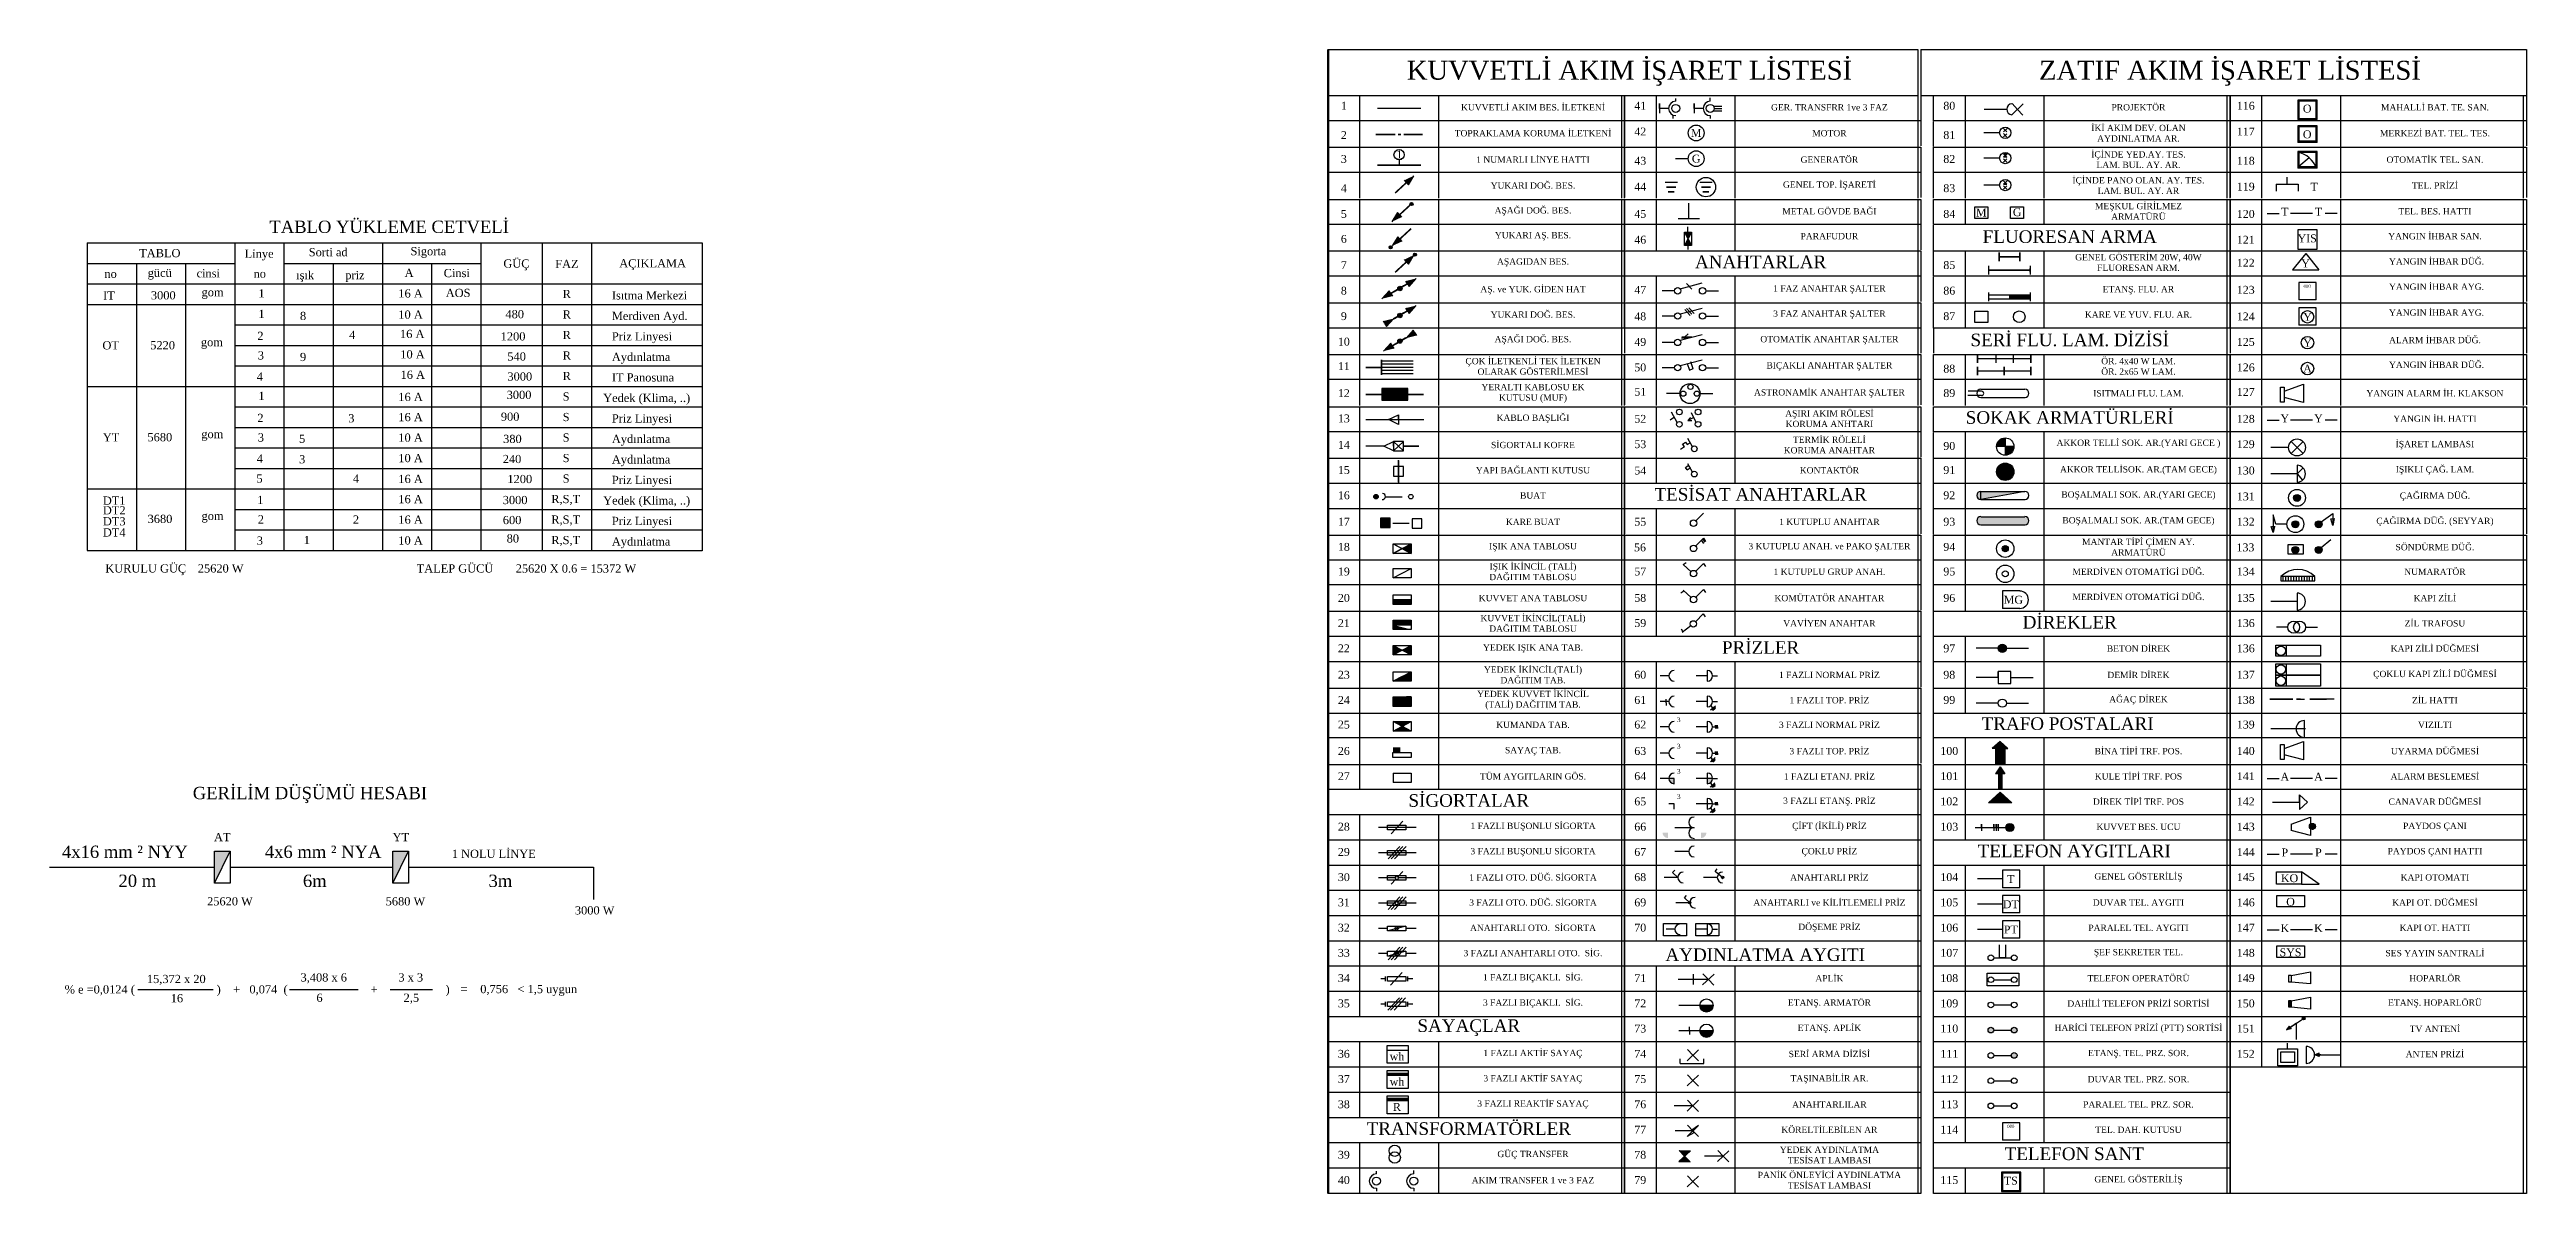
# Model space of a CAD drawing. Extents: x 17098 to 26368, y -5184 to -2184.
# Drawn here: x 22648 to 25669, y -4504 to -3109 of the extents above; entities that cross this region are included whole.
import ezdxf

# ---------------------------------------------------------------- set-up
doc = ezdxf.new("R2010")
doc.units = 0
doc.header["$MEASUREMENT"] = 0
doc.layers.get('0').update_dxf_attribs({"linetype": 'CONTINUOUS'})
for name, color, linetype in [('LINYE', 2, 'CONTINUOUS'), ('sorti', 3, 'CONTINUOUS'), ('TEFRIS', 9, 'CONTINUOUS')]:
    doc.layers.add(name, color=color, linetype=linetype)
doc.layers.add('priz', color=170, linetype='CONTINUOUS', lineweight=50)
doc.styles.get("Standard").update_dxf_attribs({"font": 'times.ttf'})
pattern_1 = [(45, (-3094.9801, 12081.3814), (-0.339955183, 0.339955183), [])]

msp = doc.modelspace()

# ---------------------------------------------------------------- texts
at = {"layer": 'sorti'}
for s, height, p in [('TABLO YÜKLEME CETVELİ', 15, (22916.4, -3332.8)), ('TABLO', 10, (22757.5, -3362.4)), ('Linye', 10, (22886.2, -3363)), ('Sorti ad', 10, (22964.3, -3361.2)), ('Sigorta', 10, (23088.4, -3360)), ('no', 10, (22715.1, -3387.6)), ('gücü', 10, (22767.9, -3386.4)), ('cinsi', 10, (22827.5, -3387)), ('no', 10, (22897, -3387.4)), ('ışık', 10, (22949, -3389.2)), ('priz', 10, (23008.9, -3389.2)), ('A', 10, (23081.3, -3386.4)), ('Cinsi', 10, (23128.9, -3386.7)), ('GÜÇ', 10, (23201.7, -3375.1)), ('FAZ', 10, (23264.9, -3375.6)), ('AÇIKLAMA', 10, (23343, -3374.8)), ('IT', 10, (22713.5, -3414)), ('3000', 10, (22771.8, -3413.8)), ('gom', 10, (22833.6, -3410)), ('1', 10, (22902.9, -3411.5)), ('16 A', 10, (23073.6, -3411.5)), ('AOS', 10, (23131.4, -3410.9)), ('R', 10, (23274, -3412.2)), ('Isıtma Merkezi', 10, (23334, -3413.9)), ('1', 10, (22902.9, -3436.5)), ('8', 10, (22953.6, -3439)), ('10 A', 10, (23073.6, -3437.3)), ('480', 10, (23204.2, -3436.8)), ('R', 10, (23274, -3437.2)), ('Merdiven Ayd.', 10, (23334, -3438.9)), ('OT', 10, (22712.7, -3474.8)), ('5220', 10, (22771, -3474.7)), ('gom', 10, (22832.8, -3470.9)), ('2', 10, (22901.6, -3463.3)), ('4', 10, (23013.6, -3462)), ('16 A', 10, (23075.6, -3460.9)), ('1200', 10, (23198.4, -3463.9)), ('R', 10, (23274, -3462.2)), ('Priz Linyesi', 10, (23334, -3463.9)), ('4', 10, (22900.9, -3512.9)), ('3', 10, (22902.2, -3487.1)), ('9', 10, (22953.6, -3489)), ('10 A', 10, (23076, -3485.8)), ('16 A', 10, (23076.3, -3510.7)), ('3000', 10, (23206.6, -3512.8)), ('540', 10, (23206.5, -3488.4)), ('R', 10, (23274, -3487.2)), ('R', 10, (23274, -3512.2)), ('Aydınlatma', 10, (23334, -3488.9)), ('IT Panosuna', 10, (23334, -3513.9)), ('1', 10, (22902.9, -3536.5)), ('16 A', 10, (23073.6, -3537.7)), ('3000', 10, (23205.7, -3535.2)), ('S', 10, (23274, -3537.2)), ('Yedek (Klima, ..)', 10, (23323.4, -3538.9)), ('2', 10, (22901.6, -3563.3)), ('3', 10, (23012.5, -3563.7)), ('16 A', 10, (23073.6, -3562.3)), ('900', 10, (23198.6, -3561.8)), ('S', 10, (23274, -3562.2)), ('Priz Linyesi', 10, (23334, -3563.9)), ('YT', 10, (22713.2, -3587)), ('5680', 10, (22767.6, -3586.8)), ('gom', 10, (22833.3, -3583)), ('3', 10, (22902.2, -3587.1)), ('5', 10, (22952.5, -3588.7)), ('10 A', 10, (23073.6, -3587.3)), ('380', 10, (23201.4, -3588.9)), ('S', 10, (23274, -3587.2)), ('Aydınlatma', 10, (23334, -3588.9)), ('4', 10, (22900.9, -3612.9)), ('3', 10, (22952.5, -3613.7)), ('10 A', 10, (23073.6, -3612.3)), ('240', 10, (23200.9, -3613.4)), ('S', 10, (23274, -3612.2)), ('Aydınlatma', 10, (23334, -3613.9)), ('DT1', 10, (22713.2, -3664.1)), ('5', 10, (22900.5, -3637.2)), ('1', 10, (22901.6, -3663.3)), ('4', 10, (23018.2, -3637.2)), ('16 A', 10, (23073.6, -3662.3)), ('16 A', 10, (23073.6, -3637.7)), ('3000', 10, (23200.9, -3663.4)), ('1200', 10, (23206.6, -3637.8)), ('R,S,T', 10, (23260.1, -3662.2)), ('S', 10, (23274, -3637.2)), ('Yedek (Klima, ..)', 10, (23323.4, -3663.9)), ('Priz Linyesi', 10, (23334, -3638.9)), ('DT2', 10, (22713.2, -3675.9)), ('DT3', 10, (22713.2, -3689.3)), ('3680', 10, (22767.8, -3686.4)), ('gom', 10, (22833.6, -3682.7)), ('2', 10, (22902.2, -3687.1)), ('2', 10, (23018.2, -3687.2)), ('16 A', 10, (23073.6, -3687.3)), ('600', 10, (23201, -3687.8)), ('R,S,T', 10, (23260.1, -3687.2)), ('Priz Linyesi', 10, (23334, -3688.9)), ('DT4', 10, (22713.2, -3702.9)), ('3', 10, (22900.9, -3712.9)), ('1', 10, (22958.2, -3712.2)), ('10 A', 10, (23073.6, -3712.7)), ('80', 10, (23205.7, -3710.2)), ('R,S,T', 10, (23260.1, -3712.2)), ('Aydınlatma', 10, (23334, -3713.9)), ('KURULU GÜÇ', 10, (22716.2, -3746.8)), ('25620 W', 10, (22829, -3746.8)), ('TALEP GÜCÜ', 10, (23095.9, -3746.8)), ('25620 X 0.6 = 15372 W', 10, (23216.7, -3746.9)), ('GERİLİM DÜŞÜMÜ HESABI', 15, (22822.9, -4023.1)), ('AT', 10, (22848.8, -4074.3)), ('YT', 10, (23066.6, -4074.3)), ('4x16 mm ² NYY', 15, (22663.4, -4094.7)), ('4x6 mm ² NYA', 15, (22910.8, -4094.7)), ('1 NOLU LİNYE', 10, (23138.8, -4094.7)), ('20 m', 15, (22732.3, -4130.1)), ('6m', 15, (22957.2, -4130.1)), ('3m', 15, (23183.6, -4130.1)), ('25620 W', 10, (22840.3, -4152.6)), ('5680 W', 10, (23058.1, -4152.6)), ('3000 W', 10, (23288.9, -4163.6)), ('% e =0,0124 (', 10, (22666.6, -4260)), ('15,372 x 20', 10, (22766.9, -4247.3)), (')    +   0,074  (', 10, (22852, -4259.9)), ('3,408 x 6', 10, (22954.3, -4245.4)), ('+', 10, (23039.8, -4260.1)), ('3 x 3', 10, (23073.6, -4245.4)), (')', 10, (23131.2, -4259.9)), ('=', 10, (23149.4, -4259.6)), ('0,756', 10, (23173.5, -4259.6)), ('< 1,5 uygun', 10, (23218.9, -4259.6)), ('16', 10, (22796, -4270.7)), ('6', 10, (22973.7, -4270.2)), ('2,5', 10, (23080, -4270.2))]:
    msp.add_text(s, height=height, dxfattribs=at).set_placement(p)
at = {"layer": 'TEFRIS', "linetype": 'ByBlock', "attachment_point": 5}
for s, insert, char_height in [('{\\fTimes New Roman|b0|i0|c162|p18;KUVVETLİ AKIM İŞARET LİSTESİ}', (24575.1, -3138.2), 23.077), ('{\\fTimes New Roman|b0|i0|c162|p18;ZATIF AKIM İŞARET LİSTESİ}', (25307.4, -3138.2), 23.077), ('{\\fTimes New Roman|b0|i0|c162|p18;1}', (24226.7, -3177.8), 9.615), ('{\\fTimes New Roman|b0|i0|c162|p18;KUVVETLİ AKIM BES. İLETKENİ}', (24457.4, -3179.7), 7.692), ('{\\fTimes New Roman|b0|i0|c162|p18;41}', (24588.2, -3177.8), 9.615), ('{\\fTimes New Roman|b0|i0|c162|p18;GER. TRANSFRR 1ve 3 FAZ}', (24818.9, -3179.7), 7.692), ('{\\fTimes New Roman|b0|i0|c162|p18;80}', (24965.1, -3177.8), 9.615), ('{\\fTimes New Roman|b0|i0|c162|p18;İKİ AKIM DEV. OLAN\\PAYDINLATMA AR.}', (25195.8, -3211.3), 7.692), ('{\\fTimes New Roman|b0|i0|c162|p18;PROJEKTÖR}', (25195.8, -3179.7), 7.692), ('{\\fTimes New Roman|b0|i0|c162|p18;116}', (25326.7, -3177.8), 9.615), ('{\\fTimes New Roman|b0|i0|c162|p18;O}', (25401.6, -3181.3), 9.615), ('{\\fTimes New Roman|b0|i0|c162|p18;MAHALLİ BAT. TE. SAN.}', (25557.4, -3179.7), 7.692), ('{\\fTimes New Roman|b0|i0|c162|p18;2}', (24226.7, -3213.5), 9.615), ('{\\fTimes New Roman|b0|i0|c162|p18;TOPRAKLAMA KORUMA İLETKENİ}', (24457.4, -3211.3), 7.692), ('{\\fTimes New Roman|b0|i0|c162|p18;42}', (24588.2, -3209.2), 9.615), ('{\\fTimes New Roman|b0|i0|c162|p18;M}', (24656.4, -3210.9), 9.615), ('{\\fTimes New Roman|b0|i0|c162|p18;MOTOR}', (24818.9, -3211.3), 7.692), ('{\\fTimes New Roman|b0|i0|c162|p18;81}', (24965.1, -3213.5), 9.615), ('{\\fTimes New Roman|b0|i0|c162|p18;İÇİNDE YED.AY. TES.\\PLAM. BUL. AY. AR.}', (25195.8, -3243.5), 7.692), ('{\\fTimes New Roman|b0|i0|c162|p18;117}', (25326.7, -3209.2), 9.615), ('{\\fTimes New Roman|b0|i0|c162|p18;O}', (25401.6, -3212.7), 9.615), ('{\\fTimes New Roman|b0|i0|c162|p18;MERKEZİ BAT. TEL. TES.}', (25557.4, -3211.3), 7.692), ('{\\fTimes New Roman|b0|i0|c162|p18;3}', (24226.7, -3242.7), 9.615), ('{\\fTimes New Roman|b0|i0|c162|p18;1}', (24294.3, -3237.2), 9.615), ('{\\fTimes New Roman|b0|i0|c162|p18;1 NUMARLI LİNYE HATTI}', (24457.4, -3243.5), 7.692), ('{\\fTimes New Roman|b0|i0|c162|p18;43}', (24588.2, -3244.9), 9.615), ('{\\fTimes New Roman|b0|i0|c162|p18;G}', (24656.4, -3242.3), 9.615), ('{\\fTimes New Roman|b0|i0|c162|p18;GENERATÖR}', (24818.9, -3243.5), 7.692), ('{\\fTimes New Roman|b0|i0|c162|p18;82}', (24965.1, -3242.7), 9.615), ('{\\fTimes New Roman|b0|i0|c162|p18;118}', (25326.7, -3244.9), 9.615), ('{\\fTimes New Roman|b0|i0|c162|p18;OTOMATİK TEL. SAN.}', (25557.4, -3243.5), 7.692), ('{\\fTimes New Roman|b0|i0|c162|p18;4}', (24226.7, -3278.3), 9.615), ('{\\fTimes New Roman|b0|i0|c162|p18;YUKARI DOĞ. BES.}', (24457.4, -3275.1), 7.692), ('{\\fTimes New Roman|b0|i0|c162|p18;44}', (24588.2, -3276.4), 9.615), ('{\\fTimes New Roman|b0|i0|c162|p18;GENEL TOP. İŞARETİ}', (24818.9, -3275.1), 7.692), ('{\\fTimes New Roman|b0|i0|c162|p18;83}', (24965.1, -3278.3), 9.615), ('{\\fTimes New Roman|b0|i0|c162|p18;İÇİNDE PANO OLAN. AY. TES.\\PLAM. BUL. AY. AR}', (25195.8, -3275.1), 7.692), ('{\\fTimes New Roman|b0|i0|c162|p18;119}', (25326.7, -3276.4), 9.615), ('{\\fTimes New Roman|b0|i0|c162|p18;T}', (25410.1, -3276.4), 9.615), ('{\\fTimes New Roman|b0|i0|c162|p18;TEL. PRİZİ}', (25557.4, -3275.1), 7.692), ('{\\fTimes New Roman|b0|i0|c162|p18;5}', (24226.7, -3309.7), 9.615), ('{\\fTimes New Roman|b0|i0|c162|p18;AŞAĞI DOĞ. BES.}', (24457.4, -3306.5), 7.692), ('{\\fTimes New Roman|b0|i0|c162|p18;45}', (24588.2, -3309.7), 9.615), ('{\\fTimes New Roman|b0|i0|c162|p18;METAL GÖVDE BAĞI}', (24818.9, -3306.5), 7.692), ('{\\fTimes New Roman|b0|i0|c162|p18;84}', (24965.1, -3309.7), 9.615), ('{\\fTimes New Roman|b0|i0|c162|p18;M}', (25004.1, -3308), 9.615), ('{\\fTimes New Roman|b0|i0|c162|p18;G}', (25047.9, -3307.6), 9.615), ('{\\fTimes New Roman|b0|i0|c162|p18;MEŞKUL GİRİLMEZ\\PARMATÜRÜ}', (25195.8, -3306.5), 7.692), ('{\\fTimes New Roman|b0|i0|c162|p18;120}', (25326.7, -3309.7), 9.615), ('{\\fTimes New Roman|b0|i0|c162|p18;T}', (25374.3, -3306.9), 9.615), ('{\\fTimes New Roman|b0|i0|c162|p18;T}', (25415.3, -3306.9), 9.615), ('{\\fTimes New Roman|b0|i0|c162|p18;TEL. BES. HATTI}', (25557.4, -3306.5), 7.692), ('{\\fTimes New Roman|b0|i0|c162|p18;6}', (24226.7, -3340.1), 9.615), ('{\\fTimes New Roman|b0|i0|c162|p18;YUKARI AŞ. BES.}', (24457.4, -3336.8), 7.692), ('{\\fTimes New Roman|b0|i0|c162|p18;46}', (24588.2, -3341.1), 9.615), ('{\\fTimes New Roman|b0|i0|c162|p18;PARAFUDUR}', (24818.9, -3336.8), 7.692), ('{\\fTimes New Roman|b0|i0|c162|p18;FLUORESAN ARMA}', (25112, -3337.4), 15.385), ('{\\fTimes New Roman|b0|i0|c162|p18;121}', (25326.7, -3341.1), 9.615), ('{\\fTimes New Roman|b0|i0|c162|p18;YIS}', (25401.6, -3339.5), 9.615), ('{\\fTimes New Roman|b0|i0|c162|p18;YANGIN İHBAR SAN.}', (25557.4, -3336.8), 7.692), ('{\\fTimes New Roman|b0|i0|c162|p18;7}', (24226.7, -3372.1), 9.615), ('{\\fTimes New Roman|b0|i0|c162|p18;AŞAGIDAN BES.}', (24457.4, -3368.9), 7.692), ('{\\fTimes New Roman|b0|i0|c162|p18;ANAHTARLAR}', (24735, -3368.1), 15.385), ('{\\fTimes New Roman|b0|i0|c162|p18;85}', (24965.1, -3372.1), 9.615), ('{\\fTimes New Roman|b0|i0|c162|p18;GENEL GÖSTERİM 20W, 40W\\PFLUORESAN ARM.}', (25195.8, -3368.9), 7.692), ('{\\fTimes New Roman|b0|i0|c162|p18;122}', (25326.7, -3369.2), 9.615), ('{\\fTimes New Roman|b0|i0|c162|p18;Y}', (25399.6, -3369.9), 9.615), ('{\\fTimes New Roman|b0|i0|c162|p18;YANGIN İHBAR DÜĞ.}', (25559.3, -3367.6), 7.692), ('{\\fTimes New Roman|b0|i0|c162|p18;8}', (24226.7, -3403.2), 9.615), ('{\\fTimes New Roman|b0|i0|c162|p18;AŞ. ve YUK. GİDEN HAT}', (24457.4, -3402.6), 7.692), ('{\\fTimes New Roman|b0|i0|c162|p18;47}', (24588.2, -3402.2), 9.615), ('{\\fTimes New Roman|b0|i0|c162|p18;1 FAZ ANAHTAR ŞALTER}', (24818.9, -3401.7), 7.692), ('{\\fTimes New Roman|b0|i0|c162|p18;86}', (24965.1, -3403.2), 9.615), ('{\\fTimes New Roman|b0|i0|c162|p18;ETANŞ. FLU. AR}', (25195.8, -3402.6), 7.692), ('{\\fTimes New Roman|b0|i0|c162|p18;123}', (25326.7, -3402.2), 9.615), ('{\\fTimes New Roman|b0|i0|c162|p18;000}', (25401.6, -3397.8), 3.846), ('{\\fTimes New Roman|b0|i0|c162|p18;YANGIN İHBAR AYG.}', (25559.3, -3398.4), 7.692), ('{\\fTimes New Roman|b0|i0|c162|p18;9}', (24226.7, -3434.3), 9.615), ('{\\fTimes New Roman|b0|i0|c162|p18;YUKARI DOĞ. BES.}', (24457.4, -3432.4), 7.692), ('{\\fTimes New Roman|b0|i0|c162|p18;48}', (24588.2, -3434.6), 9.615), ('{\\fTimes New Roman|b0|i0|c162|p18;3 FAZ ANAHTAR ŞALTER}', (24818.9, -3432.4), 7.692), ('{\\fTimes New Roman|b0|i0|c162|p18;87}', (24965.1, -3434.3), 9.615), ('{\\fTimes New Roman|b0|i0|c162|p18;KARE VE YUV. FLU. AR.}', (25195.8, -3432.4), 7.692), ('{\\fTimes New Roman|b0|i0|c162|p18;124}', (25326.7, -3434.6), 9.615), ('{\\fTimes New Roman|b0|i0|c162|p18;Y}', (25402, -3435.1), 9.615), ('{\\fTimes New Roman|b0|i0|c162|p18;YANGIN İHBAR AYG.}', (25559.3, -3430), 7.692), ('{\\fTimes New Roman|b0|i0|c162|p18;10}', (24226.7, -3465.4), 9.615), ('{\\fTimes New Roman|b0|i0|c162|p18;AŞAĞI DOĞ. BES.}', (24457.4, -3463.5), 7.692), ('{\\fTimes New Roman|b0|i0|c162|p18;49}', (24588.2, -3465.7), 9.615), ('{\\fTimes New Roman|b0|i0|c162|p18;OTOMATİK ANAHTAR ŞALTER}', (24818.9, -3463.5), 7.692), ('{\\fTimes New Roman|b0|i0|c162|p18;SERİ FLU. LAM. DİZİSİ}', (25112, -3463.4), 15.385), ('{\\fTimes New Roman|b0|i0|c162|p18;125}', (25326.7, -3465.7), 9.615), ('{\\fTimes New Roman|b0|i0|c162|p18;Y}', (25402, -3466.6), 9.615), ('{\\fTimes New Roman|b0|i0|c162|p18;ALARM İHBAR DÜĞ.}', (25557.4, -3463.5), 7.692), ('{\\fTimes New Roman|b0|i0|c162|p18;11}', (24226.7, -3495.2), 9.615), ('{\\fTimes New Roman|b0|i0|c162|p18;ÇOK İLETKENLİ TEK İLETKEN\\POLARAK GÖSTERİLMESİ}', (24457.4, -3495.5), 7.692), ('{\\fTimes New Roman|b0|i0|c162|p18;50}', (24588.2, -3496.8), 9.615), ('{\\fTimes New Roman|b0|i0|c162|p18;BIÇAKLI ANAHTAR ŞALTER}', (24818.9, -3495.5), 7.692), ('{\\fTimes New Roman|b0|i0|c162|p18;88}', (24965.1, -3498.3), 9.615), ('{\\fTimes New Roman|b0|i0|c162|p18;ÖR. 4x40 W LAM.\\PÖR. 2x65 W LAM.}', (25195.8, -3495.5), 7.692), ('{\\fTimes New Roman|b0|i0|c162|p18;126}', (25326.7, -3496.8), 9.615), ('{\\fTimes New Roman|b0|i0|c162|p18;A}', (25402, -3498.1), 9.615), ('{\\fTimes New Roman|b0|i0|c162|p18;YANGIN İHBAR DÜĞ.}', (25559.3, -3493.6), 7.692), ('{\\fTimes New Roman|b0|i0|c162|p18;12}', (24226.7, -3528.1), 9.615), ('{\\fTimes New Roman|b0|i0|c162|p18;YERALTI KABLOSU EK \\PKUTUSU (MUF)}', (24457.4, -3528.4), 7.692), ('{\\fTimes New Roman|b0|i0|c162|p18;51}', (24588.2, -3526.6), 9.615), ('{\\fTimes New Roman|b0|i0|c162|p18;ASTRONAMİK ANAHTAR ŞALTER}', (24818.9, -3528.4), 7.692), ('{\\fTimes New Roman|b0|i0|c162|p18;89}', (24965.1, -3528.1), 9.615), ('{\\fTimes New Roman|b0|i0|c162|p18;ISITMALI FLU. LAM.}', (25195.8, -3528.4), 7.692), ('{\\fTimes New Roman|b0|i0|c162|p18;127}', (25326.7, -3526.6), 9.615), ('{\\fTimes New Roman|b0|i0|c162|p18;YANGIN ALARM İH. KLAKSON}', (25557.4, -3528.4), 7.692), ('{\\fTimes New Roman|b0|i0|c162|p18;13}', (24226.7, -3559), 9.615), ('{\\fTimes New Roman|b0|i0|c162|p18;KABLO BAŞLIĞI}', (24457.4, -3559.3), 7.692), ('{\\fTimes New Roman|b0|i0|c162|p18;52}', (24588.2, -3559.5), 9.615), ('{\\fTimes New Roman|b0|i0|c162|p18;AŞIRI AKIM RÖLESİ\\PKORUMA ANHTARI}', (24818.9, -3559.3), 7.692), ('{\\fTimes New Roman|b0|i0|c162|p18;SOKAK ARMATÜRLERİ}', (25112, -3557.9), 15.385), ('{\\fTimes New Roman|b0|i0|c162|p18;128}', (25326.7, -3559.5), 9.615), ('{\\fTimes New Roman|b0|i0|c162|p18;Y}', (25374.3, -3558.8), 9.615), ('{\\fTimes New Roman|b0|i0|c162|p18;Y}', (25415.3, -3558.8), 9.615), ('{\\fTimes New Roman|b0|i0|c162|p18;YANGIN İH. HATTI}', (25557.4, -3559.3), 7.692), ('{\\fTimes New Roman|b0|i0|c162|p18;14}', (24226.7, -3591.2), 9.615), ('{\\fTimes New Roman|b0|i0|c162|p18;SİGORTALI KOFRE}', (24457.4, -3591.4), 7.692), ('{\\fTimes New Roman|b0|i0|c162|p18;53}', (24588.2, -3590.4), 9.615), ('{\\fTimes New Roman|b0|i0|c162|p18;TERMİK RÖLELİ\\PKORUMA ANAHTAR}', (24818.9, -3591.4), 7.692), ('{\\fTimes New Roman|b0|i0|c162|p18;90}', (24965.1, -3592.6), 9.615), ('{\\fTimes New Roman|b0|i0|c162|p18;AKKOR TELLİ SOK. AR.(YARI GECE )}', (25195.8, -3589.9), 7.692), ('{\\fTimes New Roman|b0|i0|c162|p18;129}', (25326.7, -3590.4), 9.615), ('{\\fTimes New Roman|b0|i0|c162|p18;İŞARET LAMBASI}', (25557.4, -3591.4), 7.692), ('{\\fTimes New Roman|b0|i0|c162|p18;15}', (24226.7, -3621.9), 9.615), ('{\\fTimes New Roman|b0|i0|c162|p18;YAPI BAĞLANTI KUTUSU}', (24457.4, -3622.2), 7.692), ('{\\fTimes New Roman|b0|i0|c162|p18;54}', (24588.2, -3622.5), 9.615), ('{\\fTimes New Roman|b0|i0|c162|p18;KONTAKTÖR}', (24818.9, -3622.2), 7.692), ('{\\fTimes New Roman|b0|i0|c162|p18;91}', (24965.1, -3621.9), 9.615), ('{\\fTimes New Roman|b0|i0|c162|p18;AKKOR TELLİSOK. AR.(TAM GECE)}', (25195.8, -3622.2), 7.692), ('{\\fTimes New Roman|b0|i0|c162|p18;130}', (25326.7, -3622.5), 9.615), ('{\\fTimes New Roman|b0|i0|c162|p18;IŞIKLI ÇAĞ. LAM.}', (25557.4, -3622.2), 7.692), ('{\\fTimes New Roman|b0|i0|c162|p18;16}', (24226.7, -3652.7), 9.615), ('{\\fTimes New Roman|b0|i0|c162|p18;BUAT}', (24457.4, -3652.9), 7.692), ('{\\fTimes New Roman|b0|i0|c162|p18;TESİSAT ANAHTARLAR}', (24735, -3651.6), 15.385), ('{\\fTimes New Roman|b0|i0|c162|p18;92}', (24965.1, -3652.7), 9.615), ('{\\fTimes New Roman|b0|i0|c162|p18;BOŞALMALI SOK. AR.(YARI GECE)}', (25195.8, -3652.9), 7.692), ('{\\fTimes New Roman|b0|i0|c162|p18;131}', (25326.7, -3654.1), 9.615), ('{\\fTimes New Roman|b0|i0|c162|p18;ÇAĞIRMA DÜĞ.}', (25557.4, -3654.3), 7.692), ('{\\fTimes New Roman|b0|i0|c162|p18;17}', (24226.7, -3684.9), 9.615), ('{\\fTimes New Roman|b0|i0|c162|p18;KARE BUAT}', (24457.4, -3685.1), 7.692), ('{\\fTimes New Roman|b0|i0|c162|p18;55}', (24588.2, -3684.9), 9.615), ('{\\fTimes New Roman|b0|i0|c162|p18;1 KUTUPLU ANAHTAR}', (24818.9, -3685.1), 7.692), ('{\\fTimes New Roman|b0|i0|c162|p18;93}', (24965.1, -3684.9), 9.615), ('{\\fTimes New Roman|b0|i0|c162|p18;BOŞALMALI SOK. AR.(TAM GECE)}', (25195.8, -3684.3), 7.692), ('{\\fTimes New Roman|b0|i0|c162|p18;132}', (25326.7, -3684.9), 9.615), ('{\\fTimes New Roman|b0|i0|c162|p18;ÇAĞIRMA DÜĞ. (SEYYAR)}', (25557.4, -3685.1), 7.692), ('{\\fTimes New Roman|b0|i0|c162|p18;18}', (24226.7, -3715.6), 9.615), ('{\\fTimes New Roman|b0|i0|c162|p18;IŞIK ANA TABLOSU}', (24457.4, -3715.9), 7.692), ('{\\fTimes New Roman|b0|i0|c162|p18;56}', (24587.9, -3716.2), 9.615), ('{\\fTimes New Roman|b0|i0|c162|p18;3 KUTUPLU ANAH. ve PAKO ŞALTER}', (24818.9, -3715.9), 7.692), ('{\\fTimes New Roman|b0|i0|c162|p18;94}', (24965.1, -3715.6), 9.615), ('{\\fTimes New Roman|b0|i0|c162|p18;MANTAR TİPİ ÇİMEN AY.\\PARMATÜRÜ}', (25195.8, -3715.9), 7.692), ('{\\fTimes New Roman|b0|i0|c162|p18;133}', (25326.3, -3716.2), 9.615), ('{\\fTimes New Roman|b0|i0|c162|p18;SÖNDÜRME DÜĞ.}', (25557.4, -3715.9), 7.692), ('{\\fTimes New Roman|b0|i0|c162|p18;19}', (24226.7, -3745.6), 9.615), ('{\\fTimes New Roman|b0|i0|c162|p18;IŞIK İKİNCİL (TALİ)\\PDAĞITIM TABLOSU}', (24457.4, -3745.9), 7.692), ('{\\fTimes New Roman|b0|i0|c162|p18;57}', (24588.2, -3745.6), 9.615), ('{\\fTimes New Roman|b0|i0|c162|p18;1 KUTUPLU GRUP ANAH.}', (24818.9, -3745.9), 7.692), ('{\\fTimes New Roman|b0|i0|c162|p18;95}', (24965.1, -3745.6), 9.615), ('{\\fTimes New Roman|b0|i0|c162|p18;MERDİVEN OTOMATİGİ DÜĞ.}', (25195.8, -3745.9), 7.692), ('{\\fTimes New Roman|b0|i0|c162|p18;134}', (25326.7, -3745.6), 9.615), ('{\\fTimes New Roman|b0|i0|c162|p18;NUMARATÖR}', (25557.4, -3745.9), 7.692), ('{\\fTimes New Roman|b0|i0|c162|p18;20}', (24226.7, -3777.8), 9.615), ('{\\fTimes New Roman|b0|i0|c162|p18;KUVVET ANA TABLOSU}', (24457.4, -3778), 7.692), ('{\\fTimes New Roman|b0|i0|c162|p18;58}', (24588.2, -3777.8), 9.615), ('{\\fTimes New Roman|b0|i0|c162|p18;KOMÜTATÖR ANAHTAR}', (24818.9, -3778), 7.692), ('{\\fTimes New Roman|b0|i0|c162|p18;96}', (24965.1, -3777.8), 9.615), ('{\\fTimes New Roman|b0|i0|c162|p18;MG}', (25043.3, -3780), 9.615), ('{\\fTimes New Roman|b0|i0|c162|p18;MERDİVEN OTOMATİGİ DÜĞ.}', (25195.8, -3776.6), 7.692), ('{\\fTimes New Roman|b0|i0|c162|p18;135}', (25326.7, -3777.8), 9.615), ('{\\fTimes New Roman|b0|i0|c162|p18;KAPI ZİLİ}', (25557.4, -3778), 7.692), ('{\\fTimes New Roman|b0|i0|c162|p18;21}', (24226.7, -3808.5), 9.615), ('{\\fTimes New Roman|b0|i0|c162|p18;KUVVET İKİNCİL(TALİ)\\PDAĞITIM TABLOSU}', (24457.4, -3808.8), 7.692), ('{\\fTimes New Roman|b0|i0|c162|p18;59}', (24588.2, -3808.5), 9.615), ('{\\fTimes New Roman|b0|i0|c162|p18;VAVİYEN ANAHTAR}', (24818.9, -3808.8), 7.692), ('{\\fTimes New Roman|b0|i0|c162|p18;DİREKLER}', (25112, -3807.4), 15.385), ('{\\fTimes New Roman|b0|i0|c162|p18;136}', (25326.7, -3808.5), 9.615), ('{\\fTimes New Roman|b0|i0|c162|p18;ZİL TRAFOSU}', (25557.4, -3808.8), 7.692), ('{\\fTimes New Roman|b0|i0|c162|p18;22}', (24226.7, -3839.3), 9.615), ('{\\fTimes New Roman|b0|i0|c162|p18;YEDEK IŞIK ANA TAB.}', (24457.4, -3839.5), 7.692), ('{\\fTimes New Roman|b0|i0|c162|p18;PRİZLER}', (24735, -3838.2), 15.385), ('{\\fTimes New Roman|b0|i0|c162|p18;97}', (24965.1, -3839.3), 9.615), ('{\\fTimes New Roman|b0|i0|c162|p18;BETON DİREK}', (25195.8, -3839.5), 7.692), ('{\\fTimes New Roman|b0|i0|c162|p18;136}', (25326.7, -3839.3), 9.615), ('{\\fTimes New Roman|b0|i0|c162|p18;KAPI ZİLİ DÜĞMESİ}', (25557.4, -3839.5), 7.692), ('{\\fTimes New Roman|b0|i0|c162|p18;23}', (24226.7, -3871.5), 9.615), ('{\\fTimes New Roman|b0|i0|c162|p18;YEDEK İKİNCİL(TALİ) \\PDAĞITIM TAB.}', (24457.4, -3871.7), 7.692), ('{\\fTimes New Roman|b0|i0|c162|p18;60}', (24588.2, -3871.5), 9.615), ('{\\fTimes New Roman|b0|i0|c162|p18;1 FAZLI NORMAL PRİZ}', (24818.9, -3871.7), 7.692), ('{\\fTimes New Roman|b0|i0|c162|p18;98}', (24965.1, -3871.5), 9.615), ('{\\fTimes New Roman|b0|i0|c162|p18;DEMİR DİREK}', (25195.8, -3871.7), 7.692), ('{\\fTimes New Roman|b0|i0|c162|p18;137}', (25326.7, -3871.5), 9.615), ('{\\fTimes New Roman|b0|i0|c162|p18;ÇOKLU KAPI ZİLİ DÜĞMESİ}', (25557.4, -3871.7), 7.692), ('{\\fTimes New Roman|b0|i0|c162|p18;YEDEK KUVVET İKİNCİL\\P(TALİ) DAĞITIM TAB.}', (24457.4, -3902.5), 7.692), ('{\\fTimes New Roman|b0|i0|c162|p18;1 FAZLI TOP. PRİZ}', (24818.9, -3902.5), 7.692), ('{\\fTimes New Roman|b0|i0|c162|p18;AĞAÇ DİREK}', (25195.8, -3902.5), 7.692), ('{\\fTimes New Roman|b0|i0|c162|p18;ZİL HATTI}', (25557.4, -3902.5), 7.692), ('{\\fTimes New Roman|b0|i0|c162|p18;24}', (24226.7, -3902.2), 9.615), ('{\\fTimes New Roman|b0|i0|c162|p18;61}', (24588.2, -3902.2), 9.615), ('{\\fTimes New Roman|b0|i0|c162|p18;3}', (24635.2, -3926.3), 5.769), ('{\\fTimes New Roman|b0|i0|c162|p18;3 FAZLI NORMAL PRİZ}', (24818.9, -3932.5), 7.692), ('{\\fTimes New Roman|b0|i0|c162|p18;99}', (24965.1, -3902.2), 9.615), ('{\\fTimes New Roman|b0|i0|c162|p18;TRAFO POSTALARI}', (25109.4, -3931.1), 15.385), ('{\\fTimes New Roman|b0|i0|c162|p18;138}', (25326.7, -3902.2), 9.615), ('{\\fTimes New Roman|b0|i0|c162|p18;25}', (24226.7, -3932.2), 9.615), ('{\\fTimes New Roman|b0|i0|c162|p18;KUMANDA TAB.}', (24457.4, -3932.5), 7.692), ('{\\fTimes New Roman|b0|i0|c162|p18;62}', (24588.2, -3932.2), 9.615), ('{\\fTimes New Roman|b0|i0|c162|p18;3}', (24635.2, -3958.5), 5.769), ('{\\fTimes New Roman|b0|i0|c162|p18;139}', (25326.7, -3932.2), 9.615), ('{\\fTimes New Roman|b0|i0|c162|p18;VIZILTI}', (25557.4, -3932.5), 7.692), ('{\\fTimes New Roman|b0|i0|c162|p18;26}', (24226.7, -3964.4), 9.615), ('{\\fTimes New Roman|b0|i0|c162|p18;SAYAÇ TAB.}', (24457.4, -3964.6), 7.692), ('{\\fTimes New Roman|b0|i0|c162|p18;63}', (24588.2, -3964.4), 9.615), ('{\\fTimes New Roman|b0|i0|c162|p18;3}', (24635.2, -3989.2), 5.769), ('{\\fTimes New Roman|b0|i0|c162|p18;3 FAZLI TOP. PRİZ}', (24818.9, -3964.6), 7.692), ('{\\fTimes New Roman|b0|i0|c162|p18;100}', (24965.1, -3964.4), 9.615), ('{\\fTimes New Roman|b0|i0|c162|p18;BİNA TİPİ TRF. POS.}', (25195.8, -3964.6), 7.692), ('{\\fTimes New Roman|b0|i0|c162|p18;140}', (25326.7, -3964.4), 9.615), ('{\\fTimes New Roman|b0|i0|c162|p18;UYARMA DÜĞMESİ}', (25557.4, -3964.6), 7.692), ('{\\fTimes New Roman|b0|i0|c162|p18;27}', (24226.7, -3995.1), 9.615), ('{\\fTimes New Roman|b0|i0|c162|p18;SİGORTALAR}', (24379.1, -4024.8), 15.385), ('{\\fTimes New Roman|b0|i0|c162|p18;TÜM AYGITLARIN GÖS.}', (24457.4, -3995.4), 7.692), ('{\\fTimes New Roman|b0|i0|c162|p18;64}', (24588.2, -3995.1), 9.615), ('{\\fTimes New Roman|b0|i0|c162|p18;3}', (24635.2, -4020), 5.769), ('{\\fTimes New Roman|b0|i0|c162|p18;1 FAZLI ETANJ. PRİZ}', (24818.9, -3995.4), 7.692), ('{\\fTimes New Roman|b0|i0|c162|p18;101}', (24965.1, -3995.1), 9.615), ('{\\fTimes New Roman|b0|i0|c162|p18;KULE TİPİ TRF. POS}', (25195.8, -3995.4), 7.692), ('{\\fTimes New Roman|b0|i0|c162|p18;141}', (25326.7, -3995.1), 9.615), ('{\\fTimes New Roman|b0|i0|c162|p18;A}', (25374.3, -3995.7), 9.615), ('{\\fTimes New Roman|b0|i0|c162|p18;A}', (25415.3, -3995.7), 9.615), ('{\\fTimes New Roman|b0|i0|c162|p18;ALARM BESLEMESİ}', (25557.4, -3995.4), 7.692), ('{\\fTimes New Roman|b0|i0|c162|p18;65}', (24588.2, -4025.9), 9.615), ('{\\fTimes New Roman|b0|i0|c162|p18;3 FAZLI ETANŞ. PRİZ}', (24818.9, -4026.2), 7.692), ('{\\fTimes New Roman|b0|i0|c162|p18;102}', (24965.1, -4025.9), 9.615), ('{\\fTimes New Roman|b0|i0|c162|p18;DİREK TİPİ TRF. POS}', (25195.8, -4026.2), 7.692), ('{\\fTimes New Roman|b0|i0|c162|p18;142}', (25326.7, -4025.9), 9.615), ('{\\fTimes New Roman|b0|i0|c162|p18;CANAVAR DÜĞMESİ}', (25557.4, -4026.2), 7.692), ('{\\fTimes New Roman|b0|i0|c162|p18;28}', (24226.7, -4056.7), 9.615), ('{\\fTimes New Roman|b0|i0|c162|p18;1 FAZLI BUŞONLU SİGORTA}', (24457.4, -4056.9), 7.692), ('{\\fTimes New Roman|b0|i0|c162|p18;66}', (24588.2, -4056.7), 9.615), ('{\\fTimes New Roman|b0|i0|c162|p18;ÇİFT (İKİLİ) PRİZ}', (24818.9, -4056.9), 7.692), ('{\\fTimes New Roman|b0|i0|c162|p18;103}', (24965.1, -4056.7), 9.615), ('{\\fTimes New Roman|b0|i0|c162|p18;KUVVET BES. UCU}', (25195.8, -4056.9), 7.692), ('{\\fTimes New Roman|b0|i0|c162|p18;143}', (25326.7, -4056.7), 9.615), ('{\\fTimes New Roman|b0|i0|c162|p18;PAYDOS ÇANI}', (25557.4, -4056.9), 7.692), ('{\\fTimes New Roman|b0|i0|c162|p18;29}', (24226.7, -4087.5), 9.615), ('{\\fTimes New Roman|b0|i0|c162|p18;3 FAZLI BUŞONLU SİGORTA}', (24457.4, -4087.7), 7.692), ('{\\fTimes New Roman|b0|i0|c162|p18;67}', (24588.2, -4087.5), 9.615), ('{\\fTimes New Roman|b0|i0|c162|p18;ÇOKLU PRİZ}', (24818.9, -4087.7), 7.692), ('{\\fTimes New Roman|b0|i0|c162|p18;TELEFON AYGITLARI}', (25117.5, -4086.3), 15.385), ('{\\fTimes New Roman|b0|i0|c162|p18;144}', (25326.7, -4087.5), 9.615), ('{\\fTimes New Roman|b0|i0|c162|p18;P}', (25374.3, -4088), 9.615), ('{\\fTimes New Roman|b0|i0|c162|p18;P}', (25415.3, -4088), 9.615), ('{\\fTimes New Roman|b0|i0|c162|p18;PAYDOS ÇANI HATTI}', (25557.4, -4087.7), 7.692), ('{\\fTimes New Roman|b0|i0|c162|p18;30}', (24226.7, -4118.2), 9.615), ('{\\fTimes New Roman|b0|i0|c162|p18;1 FAZLI OTO. DÜĞ. SİGORTA}', (24457.4, -4118.5), 7.692), ('{\\fTimes New Roman|b0|i0|c162|p18;68}', (24588.2, -4118.2), 9.615), ('{\\fTimes New Roman|b0|i0|c162|p18;ANAHTARLI PRİZ}', (24818.9, -4118.5), 7.692), ('{\\fTimes New Roman|b0|i0|c162|p18;104}', (24965.1, -4118.2), 9.615), ('{\\fTimes New Roman|b0|i0|c162|p18;T}', (25040.1, -4120.4), 9.615), ('{\\fTimes New Roman|b0|i0|c162|p18;GENEL GÖSTERİLİŞ}', (25195.8, -4118.5), 7.692), ('{\\fTimes New Roman|b0|i0|c162|p18;145}', (25326.7, -4118.2), 9.615), ('{\\fTimes New Roman|b0|i0|c162|p18;KO}', (25380.1, -4119.5), 9.615), ('{\\fTimes New Roman|b0|i0|c162|p18;KAPI OTOMATI}', (25557.4, -4118.5), 7.692), ('{\\fTimes New Roman|b0|i0|c162|p18;31}', (24226.7, -4149), 9.615), ('{\\fTimes New Roman|b0|i0|c162|p18;3 FAZLI OTO. DÜĞ. SİGORTA}', (24457.4, -4149.2), 7.692), ('{\\fTimes New Roman|b0|i0|c162|p18;69}', (24588.2, -4149), 9.615), ('{\\fTimes New Roman|b0|i0|c162|p18;ANAHTARLI ve KİLİTLEMELİ PRİZ}', (24818.9, -4149.2), 7.692), ('{\\fTimes New Roman|b0|i0|c162|p18;105}', (24965.1, -4149), 9.615), ('{\\fTimes New Roman|b0|i0|c162|p18;DT}', (25040.1, -4151.2), 9.615), ('{\\fTimes New Roman|b0|i0|c162|p18;DUVAR TEL. AYGITI}', (25195.8, -4149.2), 7.692), ('{\\fTimes New Roman|b0|i0|c162|p18;146}', (25326.7, -4149), 9.615), ('{\\fTimes New Roman|b0|i0|c162|p18;O}', (25381.3, -4148.3), 9.615), ('{\\fTimes New Roman|b0|i0|c162|p18;KAPI OT. DÜĞMESİ}', (25557.4, -4149.2), 7.692), ('{\\fTimes New Roman|b0|i0|c162|p18;32}', (24226.7, -4179.8), 9.615), ('{\\fTimes New Roman|b0|i0|c162|p18;ANAHTARLI OTO.  SİGORTA}', (24457.4, -4180), 7.692), ('{\\fTimes New Roman|b0|i0|c162|p18;70}', (24588.2, -4179.8), 9.615), ('{\\fTimes New Roman|b0|i0|c162|p18;DÖŞEME PRİZ}', (24818.9, -4180), 7.692), ('{\\fTimes New Roman|b0|i0|c162|p18;106}', (24965.1, -4179.8), 9.615), ('{\\fTimes New Roman|b0|i0|c162|p18;PT}', (25040.1, -4182), 9.615), ('{\\fTimes New Roman|b0|i0|c162|p18;PARALEL TEL. AYGITI}', (25195.8, -4180), 7.692), ('{\\fTimes New Roman|b0|i0|c162|p18;147}', (25326.7, -4179.8), 9.615), ('{\\fTimes New Roman|b0|i0|c162|p18;K}', (25374.3, -4180.3), 9.615), ('{\\fTimes New Roman|b0|i0|c162|p18;K}', (25415.3, -4180.3), 9.615), ('{\\fTimes New Roman|b0|i0|c162|p18;KAPI OT. HATTI}', (25557.4, -4180), 7.692), ('{\\fTimes New Roman|b0|i0|c162|p18;33}', (24226.7, -4210.5), 9.615), ('{\\fTimes New Roman|b0|i0|c162|p18;3 FAZLI ANAHTARLI OTO.  SİG.}', (24457.4, -4210.8), 7.692), ('{\\fTimes New Roman|b0|i0|c162|p18;AYDINLATMA AYGITI}', (24740.6, -4212.8), 15.385), ('{\\fTimes New Roman|b0|i0|c162|p18;107}', (24965.1, -4210.5), 9.615), ('{\\fTimes New Roman|b0|i0|c162|p18;ŞEF SEKRETER TEL.}', (25195.8, -4210.8), 7.692), ('{\\fTimes New Roman|b0|i0|c162|p18;148}', (25326.7, -4210.5), 9.615), ('{\\fTimes New Roman|b0|i0|c162|p18;SYS}', (25381.3, -4209.9), 9.615), ('{\\fTimes New Roman|b0|i0|c162|p18;SES YAYIN SANTRALİ}', (25557.4, -4210.8), 7.692), ('{\\fTimes New Roman|b0|i0|c162|p18;34}', (24226.7, -4241.3), 9.615), ('{\\fTimes New Roman|b0|i0|c162|p18;1 FAZLI BIÇAKLI.  SİG.}', (24457.4, -4241.5), 7.692), ('{\\fTimes New Roman|b0|i0|c162|p18;71}', (24588.2, -4241.3), 9.615), ('{\\fTimes New Roman|b0|i0|c162|p18;APLİK}', (24818.9, -4241.5), 7.692), ('{\\fTimes New Roman|b0|i0|c162|p18;108}', (24965.1, -4241.3), 9.615), ('{\\fTimes New Roman|b0|i0|c162|p18;TELEFON OPERATÖRÜ}', (25195.8, -4241.5), 7.692), ('{\\fTimes New Roman|b0|i0|c162|p18;149}', (25326.7, -4241.3), 9.615), ('{\\fTimes New Roman|b0|i0|c162|p18;HOPARLÖR}', (25557.4, -4241.5), 7.692), ('{\\fTimes New Roman|b0|i0|c162|p18;35}', (24226.7, -4272.1), 9.615), ('{\\fTimes New Roman|b0|i0|c162|p18;3 FAZLI BIÇAKLI.  SİG.}', (24457.4, -4272.3), 7.692), ('{\\fTimes New Roman|b0|i0|c162|p18;72}', (24588.2, -4272.1), 9.615), ('{\\fTimes New Roman|b0|i0|c162|p18;ETANŞ. ARMATÖR}', (24818.9, -4272.3), 7.692), ('{\\fTimes New Roman|b0|i0|c162|p18;109}', (24965.1, -4272.1), 9.615), ('{\\fTimes New Roman|b0|i0|c162|p18;DAHİLİ TELEFON PRİZİ SORTİSİ}', (25195.8, -4272.3), 7.692), ('{\\fTimes New Roman|b0|i0|c162|p18;150}', (25326.7, -4272.1), 9.615), ('{\\fTimes New Roman|b0|i0|c162|p18;ETANŞ. HOPARLÖRÜ}', (25557.4, -4272.3), 7.692), ('{\\fTimes New Roman|b0|i0|c162|p18;SAYAÇLAR}', (24379.1, -4301.7), 15.385), ('{\\fTimes New Roman|b0|i0|c162|p18;73}', (24588.2, -4302.8), 9.615), ('{\\fTimes New Roman|b0|i0|c162|p18;ETANŞ. APLİK}', (24818.9, -4303.1), 7.692), ('{\\fTimes New Roman|b0|i0|c162|p18;110}', (24965.1, -4302.8), 9.615), ('{\\fTimes New Roman|b0|i0|c162|p18;HARİCİ TELEFON PRİZİ (PTT) SORTİSİ}', (25195.8, -4303.1), 7.692), ('{\\fTimes New Roman|b0|i0|c162|p18;151}', (25326.7, -4302.8), 9.615), ('{\\fTimes New Roman|b0|i0|c162|p18;TV ANTENİ}', (25557.4, -4303.1), 7.692), ('{\\fTimes New Roman|b0|i0|c162|p18;36}', (24226.7, -4333.6), 9.615), ('{\\fTimes New Roman|b0|i0|c162|p18;wh}', (24291.5, -4336.7), 9.615), ('{\\fTimes New Roman|b0|i0|c162|p18;1 FAZLI AKTİF SAYAÇ}', (24457.4, -4333.8), 7.692), ('{\\fTimes New Roman|b0|i0|c162|p18;74}', (24588.2, -4333.6), 9.615), ('{\\fTimes New Roman|b0|i0|c162|p18;SERİ ARMA DİZİSİ}', (24818.9, -4333.8), 7.692), ('{\\fTimes New Roman|b0|i0|c162|p18;111}', (24965.1, -4333.6), 9.615), ('{\\fTimes New Roman|b0|i0|c162|p18;ETANŞ. TEL. PRZ. SOR.}', (25195.8, -4333.8), 7.692), ('{\\fTimes New Roman|b0|i0|c162|p18;152}', (25326.7, -4333.6), 9.615), ('{\\fTimes New Roman|b0|i0|c162|p18;ANTEN PRİZİ}', (25557.4, -4333.8), 7.692), ('{\\fTimes New Roman|b0|i0|c162|p18;37}', (24226.7, -4364.4), 9.615), ('{\\fTimes New Roman|b0|i0|c162|p18;wh}', (24291.5, -4367.5), 9.615), ('{\\fTimes New Roman|b0|i0|c162|p18;3 FAZLI AKTİF SAYAÇ}', (24457.4, -4364.6), 7.692), ('{\\fTimes New Roman|b0|i0|c162|p18;75}', (24588.2, -4364.4), 9.615), ('{\\fTimes New Roman|b0|i0|c162|p18;TAŞINABİLİR AR.}', (24818.9, -4364.6), 7.692), ('{\\fTimes New Roman|b0|i0|c162|p18;112}', (24965.1, -4364.4), 9.615), ('{\\fTimes New Roman|b0|i0|c162|p18;DUVAR TEL. PRZ. SOR.}', (25195.8, -4364.6), 7.692), ('{\\fTimes New Roman|b0|i0|c162|p18;38}', (24226.7, -4395.1), 9.615), ('{\\fTimes New Roman|b0|i0|c162|p18;R}', (24291.5, -4398.3), 9.615), ('{\\fTimes New Roman|b0|i0|c162|p18;3 FAZLI REAKTİF SAYAÇ}', (24457.4, -4395.4), 7.692), ('{\\fTimes New Roman|b0|i0|c162|p18;76}', (24588.2, -4395.1), 9.615), ('{\\fTimes New Roman|b0|i0|c162|p18;ANAHTARLILAR}', (24818.9, -4395.4), 7.692), ('{\\fTimes New Roman|b0|i0|c162|p18;113}', (24965.1, -4395.1), 9.615), ('{\\fTimes New Roman|b0|i0|c162|p18;PARALEL TEL. PRZ. SOR.}', (25195.8, -4395.4), 7.692), ('{\\fTimes New Roman|b0|i0|c162|p18;TRANSFORMATÖRLER}', (24379.1, -4424.8), 15.385), ('{\\fTimes New Roman|b0|i0|c162|p18;77}', (24588.2, -4425.9), 9.615), ('{\\fTimes New Roman|b0|i0|c162|p18;KÖRELTİLEBİLEN AR}', (24818.9, -4426.2), 7.692), ('{\\fTimes New Roman|b0|i0|c162|p18;114}', (24965.1, -4425.9), 9.615), ('{\\fTimes New Roman|b0|i0|c162|p18;000}', (25040.1, -4422), 3.846), ('{\\fTimes New Roman|b0|i0|c162|p18;TEL. DAH. KUTUSU}', (25195.8, -4426.2), 7.692), ('{\\fTimes New Roman|b0|i0|c162|p18;39}', (24226.7, -4456.7), 9.615), ('{\\fTimes New Roman|b0|i0|c162|p18;GÜÇ TRANSFER}', (24457.4, -4456.9), 7.692), ('{\\fTimes New Roman|b0|i0|c162|p18;78}', (24588.2, -4456.7), 9.615), ('{\\fTimes New Roman|b0|i0|c162|p18;YEDEK AYDINLATMA\\PTESİSAT LAMBASI}', (24818.9, -4456.9), 7.692), ('{\\fTimes New Roman|b0|i0|c162|p18;TELEFON SANT}', (25117.5, -4455.5), 15.385), ('{\\fTimes New Roman|b0|i0|c162|p18;40}', (24226.7, -4487.5), 9.615), ('{\\fTimes New Roman|b0|i0|c162|p18;AKIM TRANSFER 1 ve 3 FAZ}', (24457.4, -4487.7), 7.692), ('{\\fTimes New Roman|b0|i0|c162|p18;79}', (24588.2, -4487.5), 9.615), ('{\\fTimes New Roman|b0|i0|c162|p18;PANİK ÖNLEYİCİ AYDINLATMA\\PTESİSAT LAMBASI}', (24818.9, -4487.7), 7.692), ('{\\fTimes New Roman|b0|i0|c162|p18;115}', (24965.1, -4487.5), 9.615), ('{\\fTimes New Roman|b0|i0|c162|p18;TS}', (25040.1, -4488.2), 9.615), ('{\\fTimes New Roman|b0|i0|c162|p18;GENEL GÖSTERİLİŞ}', (25195.8, -4487.7), 7.692)]:
    msp.add_mtext(s, dxfattribs=dict(at, insert=insert, char_height=char_height))

# ---------------------------------------------------------------- hatches: boundary and pattern name
h = msp.add_hatch(color=256)
h.paths.add_polyline_path([(25035.5, -3236.3), (25031.4, -3236.2), (25033.4, -3238.3)])
h.paths.add_polyline_path([(25033.4, -3238.3), (25031.3, -3240.2), (25035.3, -3240.4)])
h.paths.add_polyline_path([(25033.4, -3271.2), (25031.3, -3273.2), (25035.3, -3273.3)])
h = msp.add_hatch()
h.set_pattern_fill('ANSI31', color=256, scale=3.846154, style=0)
h.set_pattern_definition(pattern_1)
h.paths.add_polyline_path([(25035.5, -3236.3), (25031.4, -3236.2), (25033.4, -3238.3)])
h.paths.add_polyline_path([(25033.4, -3238.3), (25031.3, -3240.2), (25035.3, -3240.4)])
h.paths.add_polyline_path([(25033.4, -3271.2), (25031.3, -3273.2), (25035.3, -3273.3)])
for points in [[(24300.5, -3268.6), (24312.2, -3263), (24305.7, -3274.3), (24303.1, -3271.4)], [(24297.2, -3313.6), (24285.4, -3319.1), (24292, -3307.9), (24294.6, -3310.7)], [(24297.6, -3343.1), (24285.8, -3348.7), (24292.4, -3337.5), (24295, -3340.3)], [(24300.5, -3365.3), (24312.2, -3359.7), (24305.7, -3371), (24303.1, -3368.1)], [(24285.9, -3409.9), (24273.2, -3413), (24281.9, -3403.3), (24283.9, -3406.6)], [(24302.3, -3391.4), (24315, -3388.3), (24306.3, -3398), (24304.3, -3394.7)], [(25063.9, -3408.5), (25038.5, -3408.5), (25038.5, -3413.2), (25063.9, -3413.2)], [(24274.9, -3440.2), (24287.5, -3437.2), (24278.8, -3446.8), (24276.8, -3443.5)], [(24302.3, -3424.4), (24315, -3421.3), (24306.3, -3431), (24304.3, -3427.7)], [(24287.8, -3473.7), (24275.2, -3476.8), (24283.9, -3467.1), (24285.8, -3470.4)], [(24315.3, -3457.9), (24302.7, -3461), (24311.3, -3451.3), (24313.3, -3454.6)], [(24273.2, -3536.7), (24304.7, -3536.7), (24304.7, -3522.3), (24273.2, -3522.3)], [(25043.9, -3624, 1), (25022.6, -3624, 1)], [(25393.4, -3655.8, 1), (25385, -3655.8, 1)], [(24271.3, -3692.1), (24283.2, -3692.1), (24283.2, -3680.7), (24271.3, -3680.7)], [(25003.6, -3678.7, 1), (25003.6, -3688.5), (25057.3, -3688.5, 1), (25057.3, -3678.7)], [(25391.4, -3687.9, 1), (25383, -3687.9, 1)], [(25419.9, -3687.9, 1), (25411.4, -3687.9, 1)], [(25434.6, -3680.9), (25432.8, -3681.2), (25432.8, -3689.3)], [(24308.8, -3723.4), (24297.8, -3717.7), (24308.8, -3711.9)], [(25037, -3717.7, 1), (25029.5, -3717.7, 1)], [(25361.9, -3690.6), (25360.1, -3690.6), (25360.1, -3697.8)], [(25391.4, -3719.3, 1), (25383, -3719.3, 1)], [(25419.9, -3719.3, 1), (25411.4, -3719.3, 1)], [(25034.8, -3839.2, 1), (25024.8, -3839.2, 1)], [(25012.8, -4027.6), (25041.3, -4027.6), (25027, -4014.5)], [(25043.9, -4057.6, 1), (25033.9, -4057.6, 1)], [(24690.2, -4118.5, 1), (24687.2, -4118.5, 1)], [(24650, -4149.3, 1), (24646.9, -4149.3, 1)], [(24677.1, -4274.6), (24660.9, -4274.6, 1)], [(25399, -4290.6, 1), (25395.6, -4290.6, 1)], [(24677.1, -4305.4), (24660.9, -4305.4, 1)]]:
    msp.add_hatch(color=256).paths.add_polyline_path(points)
h = msp.add_hatch(color=256)
edge = h.paths.add_edge_path()
edge.add_arc((24309.2, -3297.6), 1.92, 0, 360)
h = msp.add_hatch(color=256)
edge = h.paths.add_edge_path()
edge.add_arc((24283.8, -3350.3), 1.92, 0, 360)
h = msp.add_hatch(color=256)
h.paths.add_polyline_path([(24650.6, -3331.8), (24642.2, -3331.8), (24646.4, -3340)])
h.paths.add_polyline_path([(24646.4, -3340), (24642.2, -3348.1), (24650.6, -3348.1)])
h = msp.add_hatch(color=256)
edge = h.paths.add_edge_path()
edge.add_arc((24313.4, -3359.4), 1.92, 0, 360)
h = msp.add_hatch(color=256)
edge = h.paths.add_edge_path()
edge.add_arc((24295.1, -3400.5), 2.69, 0, 360)
h = msp.add_hatch(color=256)
edge = h.paths.add_edge_path()
edge.add_arc((24295.1, -3433.5), 2.69, 0, 360)
h = msp.add_hatch(color=256)
edge = h.paths.add_edge_path()
edge.add_arc((24295.1, -3464.6), 2.69, 0, 360)
h = msp.add_hatch(color=256)
h.paths.add_polyline_path([(25043.9, -3593.2), (25033.3, -3593.2), (25033.3, -3603.8, 0.414214)])
h.paths.add_polyline_path([(25033.3, -3582.5, 0.414214), (25022.6, -3593.2), (25033.3, -3593.2)])
h = msp.add_hatch(color=256)
edge = h.paths.add_edge_path()
edge.add_arc((24265.9, -3654.3), 2.69, 0, 360)
h = msp.add_hatch(color=256)
h.paths.add_polyline_path([(25003.6, -3657.8), (25057.3, -3647.9), (25003.6, -3647.9)])
h.paths.add_polyline_path([(25003.6, -3647.9, 1), (25003.6, -3657.8)])
h = msp.add_hatch(color=256)
h.paths.add_polyline_path([(25360.1, -3690.6), (25357.7, -3690.6), (25360.1, -3697.8)])
h.paths.add_polyline_path([(25432.8, -3681.2), (25430.4, -3681.5), (25432.4, -3688.1), (25432.8, -3687.2)])
h = msp.add_hatch(color=256)
h.paths.add_polyline_path([(24286.9, -3711.9), (24297.8, -3717.7), (24286.9, -3723.4)], flags=0)
h.paths.add_polyline_path([(24286.9, -3711.9), (24297.8, -3717.7), (24308.8, -3723.4), (24308.8, -3711.9), (24286.9, -3723.4)], flags=17)
h.paths.add_polyline_path([(24297.8, -3717.7), (24308.8, -3711.9), (24308.8, -3723.4)], flags=0)
h.paths.add_polyline_path([(24297.8, -3717.7), (24286.9, -3723.4), (24308.8, -3711.9)], flags=17)
edge = h.paths.add_edge_path(flags=0)
edge.add_line((24286.9, -3711.9), (24308.8, -3723.4))
h = msp.add_hatch(color=256)
h.paths.add_polyline_path([(24286.9, -3753.4), (24308.8, -3741.9), (24308.8, -3753.4)], flags=16)
edge = h.paths.add_edge_path()
edge.add_line((24308.8, -3741.9), (24308.8, -3753.4))
edge.add_line((24308.8, -3753.4), (24286.9, -3753.4))
h = msp.add_hatch(color=256)
h.paths.add_polyline_path([(24286.9, -3785.6), (24286.9, -3779.8), (24308.8, -3779.8), (24308.8, -3785.6)])
h.paths.add_polyline_path([(24308.8, -3785.6), (24286.9, -3785.6)], flags=17)
h = msp.add_hatch(color=256)
h.paths.add_polyline_path([(24286.9, -3816.3), (24286.9, -3804.9), (24308.8, -3804.9), (24308.8, -3816.3)], flags=16)
h.paths.add_polyline_path([(24308.8, -3816.3), (24286.9, -3816.3)], flags=0)
edge = h.paths.add_edge_path()
edge.add_line((24308.8, -3804.9), (24308.8, -3816.3))
edge.add_line((24286.9, -3810.6), (24308.8, -3810.6))
edge.add_line((24308.8, -3810.6), (24308.8, -3816.3))
h = msp.add_hatch(color=256)
h.paths.add_polyline_path([(24308.8, -3928.5), (24286.9, -3928.5), (24297.8, -3934.3)])
h.paths.add_polyline_path([(24297.8, -3934.3), (24286.9, -3940), (24308.8, -3940)])
h = msp.add_hatch(color=256)
h.paths.add_polyline_path([(25032.8, -3961.4), (25021.3, -3961.4), (25021.3, -3980.7), (25032.8, -3980.7)])
h.paths.add_polyline_path([(25032.8, -3961.4), (25036.7, -3961.4), (25027, -3952.9), (25017.4, -3961.4), (25021.3, -3961.4)])
h = msp.add_hatch(color=256)
h.paths.add_polyline_path([(25027, -3983.7), (25021.3, -3992.2), (25032.8, -3992.2)])
h.paths.add_polyline_path([(25025.1, -4011.4), (25029, -4011.4), (25029, -3992.2), (25025.1, -3992.2)])
h = msp.add_hatch(color=256)
h.paths.add_polyline_path([(24670, -4004.3, 0.414214), (24676.5, -3997.8), (24670, -3997.8)])
h.paths.add_polyline_path([(24629.6, -3997.8), (24623.1, -3997.8, 0.414214), (24629.6, -4004.3)])
h = msp.add_hatch(color=256)
h.paths.add_polyline_path([(24662.4, -4070.4, 0.414214), (24668.9, -4063.9), (24662.4, -4063.9)])
h.paths.add_polyline_path([(24621.9, -4063.9), (24615.4, -4063.9, 0.414214), (24621.9, -4070.4)])
h = msp.add_hatch(color=256)
h.paths.add_polyline_path([(25381.9, -4268.9), (25380.4, -4268.9), (25378.8, -4268.9), (25378.8, -4276.4), (25381.9, -4276.4)])
h.paths.add_polyline_path([(25405.5, -4053.5), (25405.5, -4059, 0.648437), (25411.7, -4056.3, 0.648437)])
h = msp.add_hatch()
h.set_pattern_fill('ANSI31', color=256, scale=3.846154, style=0)
h.set_pattern_definition([(45, (-3412.77814, 12028.87387), (-0.339955183, 0.339955183), [])])
h.paths.add_polyline_path([(25411.7, -4056.3, 1), (25404.3, -4056.3, 1)])
h = msp.add_hatch()
h.set_pattern_fill('ANSI31', color=256, scale=3.846154, style=0)
h.set_pattern_definition(pattern_1)
h.paths.add_polyline_path([(25381.9, -4268.9), (25380.4, -4268.9), (25378.8, -4268.9), (25378.8, -4276.4), (25381.9, -4276.4)])
h = msp.add_hatch(color=256)
h.paths.add_polyline_path([(25047.8, -4304.7, 1), (25040.9, -4304.7, 1)])
h.paths.add_polyline_path([(25019.3, -4304.7, 1), (25012.3, -4304.7, 1)])
h.paths.add_polyline_path([(25047.8, -4335.5, 1), (25040.9, -4335.5, 1)])
h = msp.add_hatch(color=256)
h.paths.add_polyline_path([(25379.7, -4299.7), (25376.4, -4304.4), (25380.9, -4301.4)])
h.paths.add_polyline_path([(25376.4, -4304.4), (25382, -4303), (25380.9, -4301.4)])
h = msp.add_hatch(color=256)
h.paths.add_polyline_path([(25416.1, -4332.7), (25410.8, -4334.9), (25416.2, -4334.8)])
h.paths.add_polyline_path([(25410.8, -4334.9), (25416.2, -4336.7), (25416.2, -4334.8)])
h = msp.add_hatch(color=256)
h.paths.add_polyline_path([(24642.3, -4458.4), (24649.3, -4451.7), (24635.7, -4451.4)])
h.paths.add_polyline_path([(24649, -4465.3), (24642.3, -4458.4), (24635.4, -4465)])
at = {"layer": 'LINYE'}
for points in [[(22868.3, -4086.3), (22849.2, -4086.3), (22849.2, -4125.6)], [(23086.1, -4086.3), (23067, -4086.3), (23067, -4125.6)]]:
    msp.add_hatch(color=256, dxfattribs=at).paths.add_polyline_path(points)

# ---------------------------------------------------------------- linework, layer by layer
for p, q in [((24207.5, -3109.2), (24926.7, -3109.2)), ((24926.7, -3109.2), (24926.7, -3196)), ((24930.6, -3109.2), (24930.6, -3196)), ((24930.6, -3109.2), (25668.9, -3109.2)), ((25668.9, -3109.2), (25669, -3165.3)), ((24207.5, -3165.3), (24245.9, -3165.3)), ((24245.9, -3165.3), (24342.1, -3165.3)), ((24245.9, -3165.3), (24245.9, -3196)), ((24342.1, -3165.3), (24565.2, -3165.3)), ((24342.1, -3165.3), (24342.1, -3196)), ((24565.2, -3165.3), (24569, -3165.3)), ((24565.2, -3165.3), (24565.2, -3196)), ((24569, -3165.3), (24607.5, -3165.3)), ((24569, -3196), (24569, -3165.3)), ((24569, -3165.3), (24569, -3196)), ((24607.5, -3165.3), (24703.6, -3165.3)), ((24607.5, -3165.3), (24607.5, -3196)), ((24631.5, -3172.3), (24631.5, -3168.8)), ((24673.6, -3172.3), (24673.6, -3167.9)), ((24703.6, -3165.3), (24926.7, -3165.3)), ((24703.6, -3165.3), (24703.6, -3196)), ((24703.6, -3165.3), (24703.6, -3196)), ((24930.6, -3165.3), (24945.9, -3165.3)), ((24945.9, -3165.3), (24984.4, -3165.3)), ((24945.9, -3196), (24945.9, -3165.3)), ((24984.4, -3165.3), (25080.6, -3165.3)), ((24984.4, -3165.3), (24984.4, -3196)), ((25080.6, -3165.3), (25080.6, -3196)), ((25080.6, -3165.3), (25303.6, -3165.3)), ((25303.6, -3165.3), (25307.5, -3165.3)), ((25303.6, -3165.3), (25303.6, -3196)), ((25307.5, -3165.3), (25345.9, -3165.3)), ((25307.5, -3165.3), (25307.5, -3196)), ((25307.5, -3196), (25307.5, -3165.3)), ((25345.9, -3165.3), (25442.1, -3165.3)), ((25345.9, -3165.3), (25345.9, -3196)), ((25442.1, -3165.3), (25665.2, -3165.3)), ((25442.1, -3165.3), (25442.1, -3196)), ((25442.1, -3165.3), (25442.1, -3196)), ((25665.2, -3165.3), (25669, -3165.3)), ((25665.2, -3165.3), (25665.2, -3196)), ((25669, -3165.3), (25669, -3196)), ((24245.9, -3196), (24207.5, -3196)), ((24342.1, -3196), (24245.9, -3196)), ((24245.9, -3196.8), (24245.9, -3227.6)), ((24565.2, -3196), (24342.1, -3196)), ((24342.1, -3196.8), (24342.1, -3227.6)), ((24569, -3196), (24565.2, -3196)), ((24565.2, -3196.8), (24565.2, -3227.6)), ((24569, -3196), (24569, -3226.8)), ((24607.5, -3196), (24569, -3196)), ((24569, -3227.6), (24569, -3196.8)), ((24703.6, -3196), (24607.5, -3196)), ((24607.5, -3196.8), (24607.5, -3227.6)), ((24611.7, -3181), (24611.7, -3175.2)), ((24611.7, -3175.2), (24611.7, -3186.8)), ((24622.8, -3181), (24611.7, -3181)), ((24628, -3189.7), (24628, -3193.2)), ((24653.8, -3175.2), (24653.8, -3186.8)), ((24653.8, -3181), (24653.8, -3175.2)), ((24664.9, -3181), (24653.8, -3181)), ((24673.6, -3189.7), (24673.6, -3193.2)), ((24677.6, -3178.2), (24687.7, -3178.2)), ((24677.6, -3183.8), (24687.7, -3183.8)), ((24678.5, -3181), (24687.7, -3181)), ((24926.7, -3196), (24703.6, -3196)), ((24703.6, -3196.8), (24703.6, -3227.6)), ((24930.6, -3196), (24926.7, -3196)), ((24926.7, -3196.8), (24926.7, -3227.6)), ((24930.6, -3196), (24930.6, -3226.8)), ((24984.4, -3196), (24945.9, -3196)), ((24945.9, -3227.6), (24945.9, -3196.8)), ((25080.6, -3196), (24984.4, -3196)), ((24984.4, -3196.8), (24984.4, -3227.6)), ((25034.7, -3182.2), (25007.6, -3182.2)), ((25041.3, -3188.8), (25055.2, -3175.6)), ((25048.2, -3182.2), (25041.6, -3175.2)), ((25048.2, -3182.2), (25054.8, -3189.1)), ((25303.6, -3196), (25080.6, -3196)), ((25080.6, -3196.8), (25080.6, -3227.6)), ((25307.5, -3196), (25303.6, -3196)), ((25303.6, -3196.8), (25303.6, -3227.6)), ((25345.9, -3196), (25307.5, -3196)), ((25307.5, -3196), (25307.5, -3226.8)), ((25307.5, -3227.6), (25307.5, -3196.8)), ((25442.1, -3196), (25345.9, -3196)), ((25345.9, -3196.8), (25345.9, -3227.6)), ((25665.2, -3196), (25442.1, -3196)), ((25442.1, -3196.8), (25442.1, -3227.6)), ((25669, -3196), (25665.2, -3196)), ((25665.2, -3196.8), (25665.2, -3227.6)), ((25669, -3196), (25669, -3226.8)), ((24207.5, -3228.2), (24245.9, -3228.2)), ((24245.9, -3228.2), (24342.1, -3228.2)), ((24245.9, -3228.2), (24245.9, -3259)), ((24342.1, -3228.2), (24565.2, -3228.2)), ((24342.1, -3228.2), (24342.1, -3259)), ((24565.2, -3228.2), (24569, -3228.2)), ((24565.2, -3228.2), (24565.2, -3259)), ((24569, -3228.2), (24607.5, -3228.2)), ((24569, -3259), (24569, -3228.2)), ((24569, -3228.2), (24569, -3259)), ((24607.5, -3228.2), (24703.6, -3228.2)), ((24607.5, -3228.2), (24607.5, -3259)), ((24703.6, -3228.2), (24926.7, -3228.2)), ((24703.6, -3228.2), (24703.6, -3259)), ((24926.7, -3228.2), (24930.6, -3228.2)), ((24926.7, -3228.2), (24926.7, -3259)), ((24930.6, -3228.2), (24930.6, -3259)), ((24945.9, -3228.2), (24984.4, -3228.2)), ((24945.9, -3259), (24945.9, -3228.2)), ((24984.4, -3228.2), (25080.6, -3228.2)), ((24984.4, -3228.2), (24984.4, -3259)), ((25026.4, -3210.7), (25007.3, -3210.7)), ((25031.1, -3215.7), (25035.3, -3211.8)), ((25031.3, -3209.5), (25035.5, -3205.6)), ((25031.3, -3211.6), (25035.2, -3215.9)), ((25031.4, -3205.4), (25035.3, -3209.6)), ((25080.6, -3228.2), (25303.6, -3228.2)), ((25080.6, -3228.2), (25080.6, -3259)), ((25303.6, -3228.2), (25307.5, -3228.2)), ((25303.6, -3228.2), (25303.6, -3259)), ((25307.5, -3228.2), (25345.9, -3228.2)), ((25307.5, -3228.2), (25307.5, -3259)), ((25307.5, -3259), (25307.5, -3228.2)), ((25345.9, -3228.2), (25442.1, -3228.2)), ((25345.9, -3228.2), (25345.9, -3259)), ((25413.8, -3222.5), (25390.3, -3222.5)), ((25391.5, -3220.7), (25412.6, -3220.7)), ((25442.1, -3228.2), (25665.2, -3228.2)), ((25442.1, -3228.2), (25442.1, -3259)), ((25665.2, -3228.2), (25669, -3228.2)), ((25665.2, -3228.2), (25665.2, -3259)), ((25669, -3228.2), (25669, -3259)), ((24245.9, -3259), (24207.5, -3259)), ((24342.1, -3259), (24245.9, -3259)), ((24245.9, -3259.7), (24245.9, -3290.5)), ((24294.1, -3243.7), (24294.1, -3250.2)), ((24565.2, -3259), (24342.1, -3259)), ((24342.1, -3259.7), (24342.1, -3290.5)), ((24569, -3259), (24565.2, -3259)), ((24565.2, -3259.7), (24565.2, -3290.5)), ((24607.5, -3259), (24569, -3259)), ((24569, -3259), (24569, -3289.7)), ((24569, -3290.5), (24569, -3259.7)), ((24703.6, -3259), (24607.5, -3259)), ((24607.5, -3259.7), (24607.5, -3290.5)), ((24646.8, -3242.3), (24631, -3242.3)), ((24926.7, -3259), (24703.6, -3259)), ((24703.6, -3259.7), (24703.6, -3290.5)), ((24930.6, -3259), (24926.7, -3259)), ((24926.7, -3259.7), (24926.7, -3290.5)), ((24930.6, -3259), (24930.6, -3289.7)), ((24984.4, -3259), (24945.9, -3259)), ((24945.9, -3290.5), (24945.9, -3259.7)), ((25080.6, -3259), (24984.4, -3259)), ((24984.4, -3259.7), (24984.4, -3290.5)), ((25026.4, -3241.5), (25007.3, -3241.5)), ((25031.1, -3246.5), (25035.3, -3242.5)), ((25031.3, -3240.2), (25035.5, -3236.3)), ((25031.3, -3240.2), (25035.3, -3240.4)), ((25031.3, -3242.4), (25035.2, -3246.6)), ((25031.4, -3236.2), (25035.5, -3236.3)), ((25031.4, -3236.2), (25035.3, -3240.4)), ((25035.5, -3236.3), (25035.5, -3236.3)), ((25303.6, -3259), (25080.6, -3259)), ((25080.6, -3259.7), (25080.6, -3290.5)), ((25307.5, -3259), (25303.6, -3259)), ((25303.6, -3259.7), (25303.6, -3290.5)), ((25345.9, -3259), (25307.5, -3259)), ((25307.5, -3259), (25307.5, -3289.7)), ((25307.5, -3290.5), (25307.5, -3259.7)), ((25442.1, -3259), (25345.9, -3259)), ((25345.9, -3259.7), (25345.9, -3290.5)), ((25413.8, -3253.9), (25390.3, -3253.9)), ((25404.2, -3241.3), (25391.5, -3252)), ((25391.5, -3252), (25412.6, -3252)), ((25665.2, -3259), (25442.1, -3259)), ((25442.1, -3259.7), (25442.1, -3290.5)), ((25669, -3259), (25665.2, -3259)), ((25665.2, -3259.7), (25665.2, -3290.5)), ((25669, -3259), (25669, -3289.7)), ((24207.5, -3291.9), (24245.9, -3291.9)), ((24245.9, -3291.9), (24342.1, -3291.9)), ((24245.9, -3291.9), (24245.9, -3322.7)), ((24303.1, -3271.4), (24300.5, -3268.6)), ((24303.1, -3271.4), (24305.7, -3274.3)), ((24305.7, -3274.3), (24312.2, -3263)), ((24342.1, -3291.9), (24565.2, -3291.9)), ((24342.1, -3291.9), (24342.1, -3322.7)), ((24565.2, -3291.9), (24569, -3291.9)), ((24565.2, -3291.9), (24565.2, -3322.7)), ((24569, -3322.7), (24569, -3291.9)), ((24569, -3291.9), (24569, -3322.7)), ((24569, -3291.9), (24607.5, -3291.9)), ((24607.5, -3291.9), (24703.6, -3291.9)), ((24607.5, -3291.9), (24607.5, -3322.7)), ((24703.6, -3291.9), (24926.7, -3291.9)), ((24703.6, -3291.9), (24703.6, -3322.7)), ((24926.7, -3291.9), (24930.6, -3291.9)), ((24926.7, -3291.9), (24926.7, -3322.7)), ((24930.6, -3291.9), (24930.6, -3322.7)), ((24945.9, -3291.9), (24984.4, -3291.9)), ((24945.9, -3322.7), (24945.9, -3291.9)), ((24984.4, -3291.9), (25080.6, -3291.9)), ((24984.4, -3291.9), (24984.4, -3322.7)), ((25026.4, -3274.4), (25007.3, -3274.4)), ((25031.1, -3279.4), (25035.3, -3275.5)), ((25031.3, -3273.2), (25035.5, -3269.2)), ((25031.3, -3273.2), (25035.3, -3273.3)), ((25031.3, -3275.3), (25035.2, -3279.6)), ((25031.4, -3269.1), (25035.3, -3273.3)), ((25080.6, -3291.9), (25080.6, -3322.7)), ((25080.6, -3291.9), (25303.6, -3291.9)), ((25303.6, -3291.9), (25307.5, -3291.9)), ((25303.6, -3291.9), (25303.6, -3322.7)), ((25307.5, -3291.9), (25345.9, -3291.9)), ((25307.5, -3291.9), (25307.5, -3322.7)), ((25307.5, -3322.7), (25307.5, -3291.9)), ((25345.9, -3291.9), (25345.9, -3322.7)), ((25345.9, -3291.9), (25442.1, -3291.9)), ((25363.8, -3273.4), (25363.8, -3281.9)), ((25363.8, -3273.4), (25390.5, -3273.4)), ((25377.1, -3273.4), (25377.1, -3264.9)), ((25390.5, -3273.4), (25390.5, -3281.9)), ((25442.1, -3291.9), (25665.2, -3291.9)), ((25442.1, -3291.9), (25442.1, -3322.7)), ((25665.2, -3291.9), (25669, -3291.9)), ((25665.2, -3291.9), (25665.2, -3322.7)), ((25669, -3291.9), (25669, -3322.7)), ((24245.9, -3322.7), (24207.5, -3322.7)), ((24342.1, -3322.7), (24245.9, -3322.7)), ((24292, -3307.9), (24285.4, -3319.1)), ((24294.6, -3310.7), (24292, -3307.9)), ((24294.6, -3310.7), (24297.2, -3313.6)), ((24565.2, -3322.7), (24342.1, -3322.7)), ((24569, -3322.7), (24565.2, -3322.7)), ((24569, -3322.7), (24569, -3353.4)), ((24607.5, -3322.7), (24569, -3322.7)), ((24703.6, -3322.7), (24607.5, -3322.7)), ((24634.6, -3315), (24660.5, -3315)), ((24647.6, -3315), (24647.6, -3296.7)), ((24926.7, -3322.7), (24703.6, -3322.7)), ((24930.6, -3322.7), (24926.7, -3322.7)), ((24930.6, -3322.7), (24930.6, -3353.4)), ((24984.4, -3322.7), (24945.9, -3322.7)), ((25080.6, -3322.7), (24984.4, -3322.7)), ((25303.6, -3322.7), (25080.6, -3322.7)), ((25307.5, -3322.7), (25303.6, -3322.7)), ((25345.9, -3322.7), (25307.5, -3322.7)), ((25307.5, -3322.7), (25307.5, -3353.4)), ((25442.1, -3322.7), (25345.9, -3322.7)), ((25367.6, -3309.6), (25352.8, -3309.6)), ((25381.4, -3308.6), (25408.1, -3308.6)), ((25423.4, -3308.6), (25438.1, -3308.6)), ((25665.2, -3322.7), (25442.1, -3322.7)), ((25669, -3322.7), (25665.2, -3322.7)), ((25669, -3322.7), (25669, -3353.4)), ((24245.9, -3323.4), (24245.9, -3354.2)), ((24292.4, -3337.5), (24285.8, -3348.7)), ((24295, -3340.3), (24292.4, -3337.5)), ((24295, -3340.3), (24297.6, -3343.1)), ((24342.1, -3323.4), (24342.1, -3354.2)), ((24565.2, -3323.4), (24565.2, -3354.2)), ((24569, -3354.2), (24569, -3323.4)), ((24607.5, -3323.4), (24607.5, -3354.2)), ((24642.2, -3331.8), (24650.6, -3348.1)), ((24650.6, -3331.8), (24642.2, -3348.1)), ((24646.4, -3331.8), (24646.4, -3325.4)), ((24646.4, -3348.1), (24646.4, -3352.9)), ((24703.6, -3323.4), (24703.6, -3354.2)), ((24926.7, -3323.4), (24926.7, -3354.2)), ((24945.9, -3354.2), (24945.9, -3323.4)), ((25303.6, -3323.4), (25303.6, -3354.2)), ((25307.5, -3354.2), (25307.5, -3323.4)), ((25345.9, -3323.4), (25345.9, -3354.2)), ((25442.1, -3323.4), (25442.1, -3354.2)), ((25665.2, -3323.4), (25665.2, -3354.2)), ((24207.5, -3354.8), (24245.9, -3354.8)), ((24245.9, -3354.8), (24342.1, -3354.8)), ((24245.9, -3354.8), (24245.9, -3385.6)), ((24303.1, -3368.1), (24300.5, -3365.3)), ((24303.1, -3368.1), (24305.7, -3371)), ((24305.7, -3371), (24312.2, -3359.7)), ((24342.1, -3354.8), (24565.2, -3354.8)), ((24342.1, -3354.8), (24342.1, -3385.6)), ((24565.2, -3354.8), (24569, -3354.8)), ((24565.2, -3354.8), (24565.2, -3385.6)), ((24569, -3385.6), (24569, -3354.8)), ((24569, -3354.8), (24569, -3385.6)), ((24569, -3354.8), (24607.5, -3354.8)), ((24607.5, -3354.8), (24703.6, -3354.8)), ((24703.6, -3354.8), (24926.7, -3354.8)), ((24926.7, -3354.8), (24926.7, -3385.6)), ((24926.7, -3354.8), (24930.6, -3354.8)), ((24930.6, -3354.8), (24930.6, -3385.6)), ((24945.9, -3385.6), (24945.9, -3354.8)), ((24945.9, -3354.8), (24984.4, -3354.8)), ((24984.4, -3354.8), (24984.4, -3385.6)), ((24984.4, -3354.8), (25080.6, -3354.8)), ((25063.9, -3380.8), (25063.9, -3376.1)), ((25080.6, -3354.8), (25080.6, -3385.6)), ((25080.6, -3354.8), (25303.6, -3354.8)), ((25303.6, -3354.8), (25303.6, -3385.6)), ((25303.6, -3354.8), (25307.5, -3354.8)), ((25307.5, -3354.8), (25345.9, -3354.8)), ((25307.5, -3354.8), (25307.5, -3385.6)), ((25307.5, -3385.6), (25307.5, -3354.8)), ((25345.9, -3354.2), (25345.9, -3385)), ((25345.9, -3354.8), (25442.1, -3354.8)), ((25399.8, -3357.7), (25383.8, -3377.7)), ((25383.8, -3377.7), (25415.8, -3377.7)), ((25399.8, -3357.7), (25415.8, -3377.7)), ((25442.1, -3354.2), (25442.1, -3385)), ((25442.1, -3354.8), (25665.2, -3354.8)), ((25665.2, -3354.8), (25669, -3354.8)), ((25665.2, -3354.8), (25665.2, -3385.6)), ((25669, -3354.8), (25669, -3385.6)), ((24245.9, -3385.6), (24207.5, -3385.6)), ((24342.1, -3385.6), (24245.9, -3385.6)), ((24245.9, -3386.4), (24245.9, -3417.1)), ((24281.9, -3403.3), (24273.2, -3413)), ((24283.9, -3406.6), (24281.9, -3403.3)), ((24283.9, -3406.6), (24285.9, -3409.9)), ((24304.3, -3394.7), (24302.3, -3391.4)), ((24304.3, -3394.7), (24306.3, -3398)), ((24306.3, -3398), (24315, -3388.3)), ((24565.2, -3385.6), (24342.1, -3385.6)), ((24342.1, -3386.4), (24342.1, -3417.1)), ((24569, -3385.6), (24565.2, -3385.6)), ((24565.2, -3386.4), (24565.2, -3417.1)), ((24569, -3385.6), (24569, -3416.3)), ((24607.5, -3385.6), (24569, -3385.6)), ((24569, -3417.1), (24569, -3386.4)), ((24703.6, -3385.6), (24607.5, -3385.6)), ((24607.5, -3386.4), (24607.5, -3417.1)), ((24630, -3403.4), (24614.8, -3403.4)), ((24636.8, -3400.8), (24663.7, -3393.8)), ((24644.7, -3394.3), (24651.2, -3401.2)), ((24668.1, -3403.4), (24683.6, -3403.4)), ((24926.7, -3385.6), (24703.6, -3385.6)), ((24703.6, -3386.4), (24703.6, -3417.1)), ((24930.6, -3385.6), (24926.7, -3385.6)), ((24926.7, -3386.4), (24926.7, -3417.1)), ((24930.6, -3385.6), (24930.6, -3416.3)), ((24984.4, -3385.6), (24945.9, -3385.6)), ((24945.9, -3417.1), (24945.9, -3386.4)), ((25080.6, -3385.6), (24984.4, -3385.6)), ((24984.4, -3386.4), (24984.4, -3417.1)), ((25063.9, -3408.5), (25013.1, -3408.5)), ((25013.1, -3413.2), (25063.9, -3413.2)), ((25038.5, -3408.5), (25038.5, -3413.2)), ((25063.9, -3413.2), (25063.9, -3408.5)), ((25303.6, -3385.6), (25080.6, -3385.6)), ((25080.6, -3386.4), (25080.6, -3417.1)), ((25307.5, -3385.6), (25303.6, -3385.6)), ((25303.6, -3386.4), (25303.6, -3417.1)), ((25345.9, -3385.6), (25307.5, -3385.6)), ((25307.5, -3385.6), (25307.5, -3416.3)), ((25307.5, -3417.1), (25307.5, -3386.4)), ((25442.1, -3385.6), (25345.9, -3385.6)), ((25345.9, -3386.4), (25345.9, -3417.1)), ((25412.6, -3393.2), (25391.5, -3393.2)), ((25391.5, -3393.2), (25391.5, -3414.5)), ((25412.6, -3414.5), (25412.6, -3393.2)), ((25665.2, -3385.6), (25442.1, -3385.6)), ((25442.1, -3386.4), (25442.1, -3417.1)), ((25669, -3385.6), (25665.2, -3385.6)), ((25665.2, -3386.4), (25665.2, -3417.1)), ((25669, -3385.6), (25669, -3416.3)), ((24207.5, -3417.9), (24245.9, -3417.9)), ((24245.9, -3417.9), (24245.9, -3448.7)), ((24245.9, -3417.9), (24342.1, -3417.9)), ((24276.8, -3443.5), (24274.9, -3440.2)), ((24276.8, -3443.5), (24278.8, -3446.8)), ((24278.8, -3446.8), (24287.5, -3437.2)), ((24304.3, -3427.7), (24302.3, -3424.4)), ((24304.3, -3427.7), (24306.3, -3431)), ((24306.3, -3431), (24315, -3421.3)), ((24342.1, -3417.9), (24342.1, -3448.7)), ((24342.1, -3417.9), (24565.2, -3417.9)), ((24565.2, -3417.9), (24565.2, -3448.7)), ((24565.2, -3417.9), (24569, -3417.9)), ((24569, -3448.7), (24569, -3417.9)), ((24569, -3417.9), (24569, -3448.7)), ((24569, -3417.9), (24607.5, -3417.9)), ((24607.5, -3417.9), (24607.5, -3448.7)), ((24607.5, -3417.9), (24703.6, -3417.9)), ((24630, -3434.1), (24614.8, -3434.1)), ((24636.8, -3431.6), (24663.7, -3424.6)), ((24642.5, -3426.3), (24649, -3433.3)), ((24644.7, -3425), (24651.2, -3432)), ((24647.3, -3424.2), (24653.8, -3431.1)), ((24668.1, -3434.1), (24683.6, -3434.1)), ((24703.6, -3417.9), (24703.6, -3448.7)), ((24703.6, -3417.9), (24926.7, -3417.9)), ((24926.7, -3417.9), (24926.7, -3448.7)), ((24926.7, -3417.9), (24930.6, -3417.9)), ((24930.6, -3417.9), (24930.6, -3448.7)), ((24945.9, -3448.7), (24945.9, -3417.9)), ((24945.9, -3417.9), (24984.4, -3417.9)), ((24984.4, -3417.9), (24984.4, -3448.7)), ((24984.4, -3417.9), (25080.6, -3417.9)), ((25080.6, -3417.9), (25080.6, -3448.7)), ((25080.6, -3417.9), (25303.6, -3417.9)), ((25303.6, -3417.9), (25303.6, -3448.7)), ((25303.6, -3417.9), (25307.5, -3417.9)), ((25307.5, -3417.9), (25307.5, -3448.7)), ((25307.5, -3448.7), (25307.5, -3417.9)), ((25307.5, -3417.9), (25345.9, -3417.9)), ((25345.9, -3417.9), (25345.9, -3448.7)), ((25345.9, -3417.9), (25442.1, -3417.9)), ((25412.6, -3414.5), (25391.5, -3414.5)), ((25391.5, -3424), (25391.5, -3445.2)), ((25412.6, -3424), (25391.5, -3424)), ((25412.6, -3445.2), (25412.6, -3424)), ((25442.1, -3417.9), (25442.1, -3448.7)), ((25442.1, -3417.9), (25665.2, -3417.9)), ((25665.2, -3417.9), (25665.2, -3448.7)), ((25665.2, -3417.9), (25669, -3417.9)), ((25669, -3417.9), (25669, -3448.7)), ((24245.9, -3448.7), (24207.5, -3448.7)), ((24342.1, -3448.7), (24245.9, -3448.7)), ((24245.9, -3449.5), (24245.9, -3480.3)), ((24283.9, -3467.1), (24275.2, -3476.8)), ((24285.8, -3470.4), (24283.9, -3467.1)), ((24285.8, -3470.4), (24287.8, -3473.7)), ((24311.3, -3451.3), (24302.7, -3461)), ((24313.3, -3454.6), (24311.3, -3451.3)), ((24313.3, -3454.6), (24315.3, -3457.9)), ((24565.2, -3448.7), (24342.1, -3448.7)), ((24342.1, -3449.5), (24342.1, -3480.3)), ((24569, -3448.7), (24565.2, -3448.7)), ((24565.2, -3449.5), (24565.2, -3480.3)), ((24569, -3448.7), (24569, -3479.5)), ((24569, -3448.7), (24569, -3479.5)), ((24607.5, -3448.7), (24569, -3448.7)), ((24703.6, -3448.7), (24607.5, -3448.7)), ((24607.5, -3449.5), (24607.5, -3480.3)), ((24630, -3466.3), (24614.8, -3466.3)), ((24636.8, -3463.7), (24663.7, -3456.8)), ((24647.1, -3461.1), (24638.6, -3461.1)), ((24651.6, -3459.9), (24639, -3459.9)), ((24642.1, -3459.9), (24646.8, -3455.7)), ((24668.1, -3466.3), (24683.6, -3466.3)), ((24926.7, -3448.7), (24703.6, -3448.7)), ((24703.6, -3449.5), (24703.6, -3480.3)), ((24930.6, -3448.7), (24926.7, -3448.7)), ((24926.7, -3449.5), (24926.7, -3480.3)), ((24930.6, -3448.7), (24930.6, -3479.5)), ((24945.9, -3448.7), (24945.9, -3479.5)), ((24984.4, -3448.7), (24945.9, -3448.7)), ((25080.6, -3448.7), (24984.4, -3448.7)), ((25303.6, -3448.7), (25080.6, -3448.7)), ((25307.5, -3448.7), (25303.6, -3448.7)), ((25303.6, -3449.5), (25303.6, -3480.3)), ((25345.9, -3448.7), (25307.5, -3448.7)), ((25307.5, -3448.7), (25307.5, -3479.5)), ((25307.5, -3448.7), (25307.5, -3479.5)), ((25442.1, -3448.7), (25345.9, -3448.7)), ((25345.9, -3449.5), (25345.9, -3480.3)), ((25412.6, -3445.2), (25391.5, -3445.2)), ((25665.2, -3448.7), (25442.1, -3448.7)), ((25442.1, -3449.5), (25442.1, -3480.3)), ((25669, -3448.7), (25665.2, -3448.7)), ((25665.2, -3449.5), (25665.2, -3480.3)), ((25669, -3448.7), (25669, -3479.5)), ((24207.5, -3480.9), (24245.9, -3480.9)), ((24245.9, -3480.9), (24245.9, -3511.6)), ((24245.9, -3480.9), (24342.1, -3480.9)), ((24272.7, -3487.5), (24272.7, -3491.4)), ((24272.7, -3487.5), (24272.7, -3489.5)), ((24272.7, -3488.6), (24311.2, -3488.6)), ((24272.7, -3492.4), (24311.2, -3492.4)), ((24272.7, -3496.3), (24311.2, -3496.3)), ((24272.7, -3500.1), (24311.2, -3500.1)), ((24272.7, -3504), (24311.2, -3504)), ((24342.1, -3480.9), (24565.2, -3480.9)), ((24342.1, -3480.9), (24342.1, -3511.6)), ((24565.2, -3480.9), (24565.2, -3511.6)), ((24565.2, -3480.9), (24569, -3480.9)), ((24569, -3511.6), (24569, -3480.9)), ((24569, -3480.9), (24569, -3511.6)), ((24569, -3480.9), (24607.5, -3480.9)), ((24607.5, -3480.9), (24607.5, -3511.6)), ((24607.5, -3480.9), (24703.6, -3480.9)), ((24630, -3497.1), (24614.8, -3497.1)), ((24636.8, -3494.5), (24663.7, -3487.5)), ((24645.4, -3491.9), (24648.2, -3500.1)), ((24648.2, -3500.1), (24652.9, -3498.1)), ((24652.7, -3498.5), (24649.8, -3489.9)), ((24668.1, -3497.1), (24683.6, -3497.1)), ((24703.6, -3480.9), (24926.7, -3480.9)), ((24703.6, -3480.9), (24703.6, -3511.6)), ((24926.7, -3480.9), (24926.7, -3511.6)), ((24926.7, -3480.9), (24930.6, -3480.9)), ((24930.6, -3480.9), (24930.6, -3511.6)), ((24945.9, -3511.6), (24945.9, -3480.9)), ((24945.9, -3480.9), (24984.4, -3480.9)), ((24984.4, -3480.9), (24984.4, -3511.6)), ((24984.4, -3480.9), (25080.6, -3480.9)), ((25080.6, -3480.9), (25080.6, -3511.6)), ((25080.6, -3480.9), (25303.6, -3480.9)), ((25303.6, -3480.9), (25303.6, -3511.6)), ((25303.6, -3480.9), (25307.5, -3480.9)), ((25307.5, -3480.9), (25345.9, -3480.9)), ((25307.5, -3480.9), (25307.5, -3511.6)), ((25307.5, -3511.6), (25307.5, -3480.9)), ((25345.9, -3480.9), (25345.9, -3511.6)), ((25345.9, -3480.9), (25442.1, -3480.9)), ((25442.1, -3480.9), (25442.1, -3511.6)), ((25442.1, -3480.9), (25665.2, -3480.9)), ((25665.2, -3480.9), (25665.2, -3511.6)), ((25665.2, -3480.9), (25669, -3480.9)), ((25669, -3480.9), (25669, -3511.6)), ((24245.9, -3511.6), (24207.5, -3511.6)), ((24342.1, -3511.6), (24245.9, -3511.6)), ((24245.9, -3512.4), (24245.9, -3543.2)), ((24565.2, -3511.6), (24342.1, -3511.6)), ((24342.1, -3512.4), (24342.1, -3543.2)), ((24569, -3511.6), (24565.2, -3511.6)), ((24565.2, -3512.4), (24565.2, -3543.2)), ((24607.5, -3511.6), (24569, -3511.6)), ((24569, -3511.6), (24569, -3542.4)), ((24569, -3543.2), (24569, -3512.4)), ((24703.6, -3511.6), (24607.5, -3511.6)), ((24607.5, -3512.4), (24607.5, -3543.2)), ((24635.5, -3528.7), (24620.3, -3528.7)), ((24661.1, -3528.7), (24676.7, -3528.7)), ((24926.7, -3511.6), (24703.6, -3511.6)), ((24703.6, -3512.4), (24703.6, -3543.2)), ((24930.6, -3511.6), (24926.7, -3511.6)), ((24926.7, -3512.4), (24926.7, -3543.2)), ((24930.6, -3511.6), (24930.6, -3542.4)), ((24984.4, -3511.6), (24945.9, -3511.6)), ((24945.9, -3543.2), (24945.9, -3512.4)), ((25080.6, -3511.6), (24984.4, -3511.6)), ((24984.4, -3512.4), (24984.4, -3543.2)), ((25004.5, -3531.1), (24987.9, -3531.1)), ((25004.5, -3525.7), (24988, -3525.7)), ((25003.6, -3523.4), (25057.3, -3523.4)), ((25003.6, -3533.3), (25057.6, -3533.3)), ((25303.6, -3511.6), (25080.6, -3511.6)), ((25080.6, -3512.4), (25080.6, -3543.2)), ((25307.5, -3511.6), (25303.6, -3511.6)), ((25303.6, -3512.4), (25303.6, -3543.2)), ((25345.9, -3511.6), (25307.5, -3511.6)), ((25307.5, -3511.6), (25307.5, -3542.4)), ((25307.5, -3543.2), (25307.5, -3512.4)), ((25442.1, -3511.6), (25345.9, -3511.6)), ((25345.9, -3512.4), (25345.9, -3543.2)), ((25373.5, -3525.7), (25397.1, -3517.3)), ((25397.1, -3539.7), (25373.5, -3533.6)), ((25397.1, -3517.3), (25397.1, -3539.7)), ((25665.2, -3511.6), (25442.1, -3511.6)), ((25442.1, -3512.4), (25442.1, -3543.2)), ((25669, -3511.6), (25665.2, -3511.6)), ((25665.2, -3512.4), (25665.2, -3543.2)), ((25669, -3511.6), (25669, -3542.4)), ((24207.5, -3544.6), (24245.9, -3544.6)), ((24245.9, -3544.6), (24245.9, -3575.3)), ((24245.9, -3544.6), (24342.1, -3544.6)), ((24281.2, -3560.4), (24293.2, -3554.7)), ((24293.2, -3566.2), (24281.2, -3560.4)), ((24293.2, -3554.7), (24293.2, -3560.5)), ((24293.2, -3560.5), (24293.2, -3554.7)), ((24293.2, -3560.5), (24293.2, -3566.2)), ((24342.1, -3544.6), (24342.1, -3575.3)), ((24342.1, -3544.6), (24565.2, -3544.6)), ((24565.2, -3544.6), (24565.2, -3575.3)), ((24565.2, -3544.6), (24569, -3544.6)), ((24569, -3575.3), (24569, -3544.6)), ((24569, -3544.6), (24569, -3575.3)), ((24569, -3544.6), (24607.5, -3544.6)), ((24607.5, -3544.6), (24607.5, -3575.3)), ((24607.5, -3544.6), (24703.6, -3544.6)), ((24629.8, -3557.5), (24624.6, -3561)), ((24633.2, -3563.9), (24626.5, -3551.1)), ((24646.1, -3561.4), (24649.4, -3557.7)), ((24653.6, -3557.9), (24646.1, -3561.4)), ((24646.1, -3561.4), (24651.3, -3561.4)), ((24656.3, -3563.7), (24650.8, -3552.1)), ((24703.6, -3544.6), (24926.7, -3544.6)), ((24703.6, -3544.6), (24703.6, -3575.3)), ((24926.7, -3544.6), (24926.7, -3575.3)), ((24926.7, -3544.6), (24930.6, -3544.6)), ((24930.6, -3544.6), (24930.6, -3575.3)), ((24945.9, -3575.3), (24945.9, -3544.6)), ((24945.9, -3544.6), (24984.4, -3544.6)), ((24984.4, -3544.6), (25080.6, -3544.6)), ((25080.6, -3544.6), (25303.6, -3544.6)), ((25303.6, -3544.6), (25303.6, -3575.3)), ((25303.6, -3544.6), (25307.5, -3544.6)), ((25307.5, -3544.6), (25307.5, -3575.3)), ((25307.5, -3575.3), (25307.5, -3544.6)), ((25307.5, -3544.6), (25345.9, -3544.6)), ((25345.9, -3544.6), (25345.9, -3575.3)), ((25345.9, -3544.6), (25442.1, -3544.6)), ((25367.6, -3561.5), (25352.8, -3561.5)), ((25381.4, -3560.5), (25408.1, -3560.5)), ((25423.4, -3560.5), (25438.1, -3560.5)), ((25442.1, -3544.6), (25442.1, -3575.3)), ((25442.1, -3544.6), (25665.2, -3544.6)), ((25665.2, -3544.6), (25665.2, -3575.3)), ((25665.2, -3544.6), (25669, -3544.6)), ((25669, -3544.6), (25669, -3575.3)), ((24245.9, -3575.3), (24207.5, -3575.3)), ((24342.1, -3575.3), (24245.9, -3575.3)), ((24245.9, -3576.1), (24245.9, -3606.9)), ((24275.4, -3592.6), (24287.4, -3586.9)), ((24287.4, -3598.5), (24275.4, -3592.6)), ((24287.4, -3592.7), (24287.4, -3586.9)), ((24287.4, -3586.9), (24287.4, -3592.7)), ((24287.4, -3587), (24299.3, -3598.5)), ((24287.4, -3598.5), (24299.3, -3587)), ((24287.4, -3592.7), (24287.4, -3598.5)), ((24565.2, -3575.3), (24342.1, -3575.3)), ((24342.1, -3576.1), (24342.1, -3606.9)), ((24569, -3575.3), (24565.2, -3575.3)), ((24565.2, -3576.1), (24565.2, -3606.9)), ((24607.5, -3575.3), (24569, -3575.3)), ((24569, -3575.3), (24569, -3606.1)), ((24569, -3606.9), (24569, -3576.1)), ((24703.6, -3575.3), (24607.5, -3575.3)), ((24607.5, -3576.1), (24607.5, -3606.9)), ((24637.3, -3596.4), (24642, -3593.3)), ((24639.9, -3590.2), (24643.4, -3587.8)), ((24642, -3593.3), (24639.9, -3590.2)), ((24643.4, -3587.8), (24645.5, -3590.9)), ((24645.5, -3590.9), (24648.9, -3588.5)), ((24651.8, -3593.7), (24646.1, -3583.4)), ((24926.7, -3575.3), (24703.6, -3575.3)), ((24703.6, -3576.1), (24703.6, -3606.9)), ((24930.6, -3575.3), (24926.7, -3575.3)), ((24926.7, -3576.1), (24926.7, -3606.9)), ((24930.6, -3575.3), (24930.6, -3606.1)), ((24984.4, -3575.3), (24945.9, -3575.3)), ((24945.9, -3606.9), (24945.9, -3576.1)), ((25080.6, -3575.3), (24984.4, -3575.3)), ((24984.4, -3576.1), (24984.4, -3606.9)), ((25043.9, -3593.2), (25022.6, -3593.2)), ((25033.3, -3582.5), (25033.3, -3603.8)), ((25303.6, -3575.3), (25080.6, -3575.3)), ((25080.6, -3576.1), (25080.6, -3606.9)), ((25307.5, -3575.3), (25303.6, -3575.3)), ((25303.6, -3576.1), (25303.6, -3606.9)), ((25345.9, -3575.3), (25307.5, -3575.3)), ((25307.5, -3575.3), (25307.5, -3606.1)), ((25307.5, -3606.9), (25307.5, -3576.1)), ((25442.1, -3575.3), (25345.9, -3575.3)), ((25345.9, -3576.1), (25345.9, -3606.9)), ((25378.9, -3594.3), (25357.1, -3594.3)), ((25396.5, -3601.5), (25381.9, -3587)), ((25381.9, -3601.5), (25396.5, -3587)), ((25665.2, -3575.3), (25442.1, -3575.3)), ((25442.1, -3576.1), (25442.1, -3606.9)), ((25669, -3575.3), (25665.2, -3575.3)), ((25665.2, -3576.1), (25665.2, -3606.9)), ((25669, -3575.3), (25669, -3606.1)), ((24207.5, -3607.5), (24245.9, -3607.5)), ((24245.9, -3607.5), (24245.9, -3638.2)), ((24245.9, -3607.5), (24342.1, -3607.5)), ((24293.3, -3617.7), (24293.3, -3610)), ((24293.3, -3629.2), (24293.3, -3617.7)), ((24342.1, -3607.5), (24565.2, -3607.5)), ((24342.1, -3607.5), (24342.1, -3638.2)), ((24565.2, -3607.5), (24565.2, -3638.2)), ((24565.2, -3607.5), (24569, -3607.5)), ((24569, -3638.2), (24569, -3607.5)), ((24569, -3607.5), (24569, -3638.2)), ((24569, -3607.5), (24607.5, -3607.5)), ((24607.5, -3607.5), (24607.5, -3638.2)), ((24607.5, -3607.5), (24703.6, -3607.5)), ((24643.4, -3618.6), (24646.8, -3616.2)), ((24645.5, -3621.7), (24643.4, -3618.6)), ((24645.5, -3621.7), (24648.9, -3619.3)), ((24651.8, -3624.5), (24646.1, -3614.2)), ((24646.8, -3616.2), (24648.9, -3619.3)), ((24703.6, -3607.5), (24926.7, -3607.5)), ((24703.6, -3607.5), (24703.6, -3638.2)), ((24926.7, -3607.5), (24926.7, -3638.2)), ((24926.7, -3607.5), (24930.6, -3607.5)), ((24930.6, -3607.5), (24930.6, -3638.2)), ((24945.9, -3638.2), (24945.9, -3607.5)), ((24945.9, -3607.5), (24984.4, -3607.5)), ((24984.4, -3607.5), (24984.4, -3638.2)), ((24984.4, -3607.5), (25080.6, -3607.5)), ((25080.6, -3607.5), (25080.6, -3638.2)), ((25080.6, -3607.5), (25303.6, -3607.5)), ((25303.6, -3607.5), (25303.6, -3638.2)), ((25303.6, -3607.5), (25307.5, -3607.5)), ((25307.5, -3607.5), (25345.9, -3607.5)), ((25307.5, -3607.5), (25307.5, -3638.2)), ((25307.5, -3638.2), (25307.5, -3607.5)), ((25345.9, -3607.5), (25345.9, -3638.2)), ((25345.9, -3607.5), (25442.1, -3607.5)), ((25389.2, -3616.1), (25389.2, -3636.7)), ((25396.5, -3619.1), (25389.2, -3626.4)), ((25442.1, -3607.5), (25442.1, -3638.2)), ((25442.1, -3607.5), (25665.2, -3607.5)), ((25665.2, -3607.5), (25665.2, -3638.2)), ((25665.2, -3607.5), (25669, -3607.5)), ((25669, -3607.5), (25669, -3638.2)), ((24245.9, -3638.2), (24207.5, -3638.2)), ((24342.1, -3638.2), (24245.9, -3638.2)), ((24245.9, -3638.2), (24245.9, -3669)), ((24245.9, -3639), (24245.9, -3669.8)), ((24277.4, -3654.5), (24297.7, -3654.5)), ((24293.3, -3629.2), (24293.3, -3636.9)), ((24565.2, -3638.2), (24342.1, -3638.2)), ((24342.1, -3639), (24342.1, -3669.8)), ((24565.2, -3638.2), (24565.2, -3669)), ((24569, -3638.2), (24565.2, -3638.2)), ((24565.2, -3639), (24565.2, -3669.8)), ((24569, -3669), (24569, -3638.2)), ((24569, -3638.2), (24569, -3669)), ((24569, -3638.2), (24569, -3669)), ((24607.5, -3638.2), (24569, -3638.2)), ((24569, -3669.8), (24569, -3639)), ((24703.6, -3638.2), (24607.5, -3638.2)), ((24926.7, -3638.2), (24703.6, -3638.2)), ((24930.6, -3638.2), (24926.7, -3638.2)), ((24926.7, -3638.2), (24926.7, -3669)), ((24926.7, -3639), (24926.7, -3669.8)), ((24930.6, -3638.2), (24930.6, -3669)), ((24930.6, -3638.2), (24930.6, -3669)), ((24945.9, -3669), (24945.9, -3638.2)), ((24984.4, -3638.2), (24945.9, -3638.2)), ((24945.9, -3669.8), (24945.9, -3639)), ((25080.6, -3638.2), (24984.4, -3638.2)), ((24984.4, -3638.2), (24984.4, -3669)), ((24984.4, -3639), (24984.4, -3669.8)), ((25003.6, -3657.8), (25003.6, -3647.9)), ((25057.3, -3647.9), (25003.6, -3657.8)), ((25003.6, -3647.9), (25057.3, -3647.9)), ((25303.6, -3638.2), (25080.6, -3638.2)), ((25080.6, -3639), (25080.6, -3669.8)), ((25307.5, -3638.2), (25303.6, -3638.2)), ((25303.6, -3638.2), (25303.6, -3669)), ((25303.6, -3639), (25303.6, -3669.8)), ((25345.9, -3638.2), (25307.5, -3638.2)), ((25307.5, -3638.2), (25307.5, -3669)), ((25307.5, -3638.2), (25307.5, -3669)), ((25307.5, -3669), (25307.5, -3638.2)), ((25307.5, -3669.8), (25307.5, -3639)), ((25442.1, -3638.2), (25345.9, -3638.2)), ((25345.9, -3639), (25345.9, -3669.8)), ((25389.2, -3626.4), (25357.1, -3626.4)), ((25389.2, -3626.4), (25395.9, -3634.3)), ((25665.2, -3638.2), (25442.1, -3638.2)), ((25442.1, -3639), (25442.1, -3669.8)), ((25665.2, -3638.2), (25665.2, -3669)), ((25669, -3638.2), (25665.2, -3638.2)), ((25665.2, -3639), (25665.2, -3669.8)), ((25669, -3638.2), (25669, -3669)), ((25669, -3638.2), (25669, -3669)), ((24245.9, -3669), (24207.5, -3669)), ((24342.1, -3669), (24245.9, -3669)), ((24245.9, -3669.8), (24245.9, -3700.6)), ((24565.2, -3669), (24342.1, -3669)), ((24342.1, -3669.8), (24342.1, -3700.6)), ((24569, -3669), (24565.2, -3669)), ((24565.2, -3669.8), (24565.2, -3700.6)), ((24569, -3669), (24569, -3699.8)), ((24607.5, -3669), (24569, -3669)), ((24569, -3700.6), (24569, -3669.8)), ((24703.6, -3669), (24607.5, -3669)), ((24607.5, -3669.8), (24607.5, -3700.6)), ((24656.1, -3683.6), (24665.5, -3674.3)), ((24926.7, -3669), (24703.6, -3669)), ((24703.6, -3669.8), (24703.6, -3700.6)), ((24930.6, -3669), (24926.7, -3669)), ((24926.7, -3669.8), (24926.7, -3700.6)), ((24930.6, -3669), (24930.6, -3699.8)), ((24984.4, -3669), (24945.9, -3669)), ((24945.9, -3700.6), (24945.9, -3669.8)), ((25080.6, -3669), (24984.4, -3669)), ((24984.4, -3669.8), (24984.4, -3700.6)), ((25003.6, -3657.8), (25057.6, -3657.8)), ((25003.6, -3678.7), (25057.3, -3678.7)), ((25303.6, -3669), (25080.6, -3669)), ((25080.6, -3669.8), (25080.6, -3700.6)), ((25307.5, -3669), (25303.6, -3669)), ((25303.6, -3669.8), (25303.6, -3700.6)), ((25307.5, -3669), (25307.5, -3699.8)), ((25345.9, -3669), (25307.5, -3669)), ((25307.5, -3700.6), (25307.5, -3669.8)), ((25442.1, -3669), (25345.9, -3669)), ((25345.9, -3669.8), (25345.9, -3700.6)), ((25360.1, -3676.6), (25360.1, -3697.8)), ((25363.2, -3687.9), (25360.1, -3676.6)), ((25418.8, -3685.1), (25432.8, -3674.8)), ((25430.4, -3681.5), (25434.6, -3680.9)), ((25432.8, -3689.3), (25430.4, -3681.5)), ((25432.8, -3674.8), (25432.8, -3689.3)), ((25434.6, -3680.9), (25432.8, -3689.3)), ((25665.2, -3669), (25442.1, -3669)), ((25442.1, -3669.8), (25442.1, -3700.6)), ((25669, -3669), (25665.2, -3669)), ((25665.2, -3669.8), (25665.2, -3700.6)), ((25669, -3669), (25669, -3699.8)), ((24207.5, -3701.2), (24245.9, -3701.2)), ((24245.9, -3701.2), (24342.1, -3701.2)), ((24245.9, -3701.2), (24245.9, -3731.9)), ((24286.3, -3686.6), (24306.5, -3686.6)), ((24286.9, -3723.4), (24286.9, -3711.9)), ((24286.9, -3711.9), (24297.8, -3717.7)), ((24286.9, -3711.9), (24308.8, -3711.9)), ((24286.9, -3711.9), (24308.8, -3723.4)), ((24286.9, -3723.4), (24308.8, -3711.9)), ((24297.8, -3717.7), (24308.8, -3711.9)), ((24308.8, -3711.9), (24308.8, -3723.4)), ((24342.1, -3701.2), (24565.2, -3701.2)), ((24342.1, -3701.2), (24342.1, -3731.9)), ((24565.2, -3701.2), (24569, -3701.2)), ((24565.2, -3701.2), (24565.2, -3731.9)), ((24569, -3731.9), (24569, -3701.2)), ((24569, -3701.2), (24569, -3731.9)), ((24569, -3701.2), (24607.5, -3701.2)), ((24607.5, -3701.2), (24703.6, -3701.2)), ((24607.5, -3701.2), (24607.5, -3731.9)), ((24656.1, -3714.4), (24665.5, -3705)), ((24662.8, -3707.7), (24665.2, -3711.5)), ((24664.4, -3706.1), (24666.8, -3709.8)), ((24665.5, -3705), (24667.8, -3708.8)), ((24703.6, -3701.2), (24926.7, -3701.2)), ((24703.6, -3701.2), (24703.6, -3731.9)), ((24926.7, -3701.2), (24930.6, -3701.2)), ((24926.7, -3701.2), (24926.7, -3731.9)), ((24930.6, -3701.2), (24930.6, -3731.9)), ((24945.9, -3701.2), (24984.4, -3701.2)), ((24945.9, -3731.9), (24945.9, -3701.2)), ((24984.4, -3701.2), (25080.6, -3701.2)), ((24984.4, -3701.2), (24984.4, -3731.9)), ((25003.6, -3688.5), (25057.6, -3688.5)), ((25080.6, -3701.2), (25080.6, -3731.9)), ((25080.6, -3701.2), (25303.6, -3701.2)), ((25303.6, -3701.2), (25307.5, -3701.2)), ((25303.6, -3701.2), (25303.6, -3731.9)), ((25307.5, -3701.2), (25345.9, -3701.2)), ((25307.5, -3701.2), (25307.5, -3731.9)), ((25307.5, -3731.9), (25307.5, -3701.2)), ((25345.9, -3701.2), (25345.9, -3731.9)), ((25345.9, -3701.2), (25442.1, -3701.2)), ((25360.1, -3697.8), (25357.7, -3690.6)), ((25358.1, -3690.6), (25362.4, -3690.6)), ((25361.9, -3690.6), (25360.1, -3697.8)), ((25376.9, -3687.9), (25363.2, -3687.9)), ((25418.6, -3716.3), (25430.6, -3706.4)), ((25442.1, -3701.2), (25665.2, -3701.2)), ((25442.1, -3701.2), (25442.1, -3731.9)), ((25665.2, -3701.2), (25669, -3701.2)), ((25665.2, -3701.2), (25665.2, -3731.9)), ((25669, -3701.2), (25669, -3731.9)), ((24245.9, -3731.9), (24207.5, -3731.9)), ((24245.9, -3731.2), (24245.9, -3761.9)), ((24245.9, -3731.9), (24245.9, -3762.7)), ((24342.1, -3731.9), (24245.9, -3731.9)), ((24297.8, -3717.7), (24286.9, -3723.4)), ((24308.8, -3723.4), (24286.9, -3723.4)), ((24286.9, -3753.4), (24286.9, -3741.9)), ((24286.9, -3753.4), (24308.8, -3741.9)), ((24286.9, -3741.9), (24308.8, -3741.9)), ((24308.8, -3723.4), (24297.8, -3717.7)), ((24308.8, -3741.9), (24308.8, -3753.4)), ((24308.8, -3741.9), (24308.8, -3753.4)), ((24565.2, -3731.9), (24342.1, -3731.9)), ((24342.1, -3731.9), (24342.1, -3762.7)), ((24565.2, -3731.2), (24565.2, -3761.9)), ((24565.2, -3731.9), (24565.2, -3762.7)), ((24569, -3731.9), (24565.2, -3731.9)), ((24569, -3761.9), (24569, -3731.2)), ((24569, -3731.2), (24569, -3761.9)), ((24569, -3731.2), (24569, -3761.9)), ((24569, -3762.7), (24569, -3731.9)), ((24607.5, -3731.9), (24569, -3731.9)), ((24607.5, -3731.2), (24607.5, -3761.9)), ((24607.5, -3731.9), (24607.5, -3762.7)), ((24703.6, -3731.9), (24607.5, -3731.9)), ((24640.5, -3736.9), (24644.2, -3734.4)), ((24650.2, -3745.9), (24640.5, -3736.9)), ((24656.1, -3745.2), (24665.5, -3735.8)), ((24665.5, -3735.8), (24667.8, -3739.6)), ((24926.7, -3731.9), (24703.6, -3731.9)), ((24703.6, -3731.9), (24703.6, -3762.7)), ((24926.7, -3731.2), (24926.7, -3761.9)), ((24926.7, -3731.9), (24926.7, -3762.7)), ((24930.6, -3731.9), (24926.7, -3731.9)), ((24930.6, -3731.2), (24930.6, -3761.9)), ((24930.6, -3731.2), (24930.6, -3761.9)), ((24945.9, -3761.9), (24945.9, -3731.2)), ((24945.9, -3762.7), (24945.9, -3731.9)), ((24984.4, -3731.9), (24945.9, -3731.9)), ((24984.4, -3731.2), (24984.4, -3761.9)), ((24984.4, -3731.9), (24984.4, -3762.7)), ((25080.6, -3731.9), (24984.4, -3731.9)), ((25080.6, -3731.9), (25080.6, -3762.7)), ((25303.6, -3731.9), (25080.6, -3731.9)), ((25303.6, -3731.2), (25303.6, -3761.9)), ((25303.6, -3731.9), (25303.6, -3762.7)), ((25307.5, -3731.9), (25303.6, -3731.9)), ((25307.5, -3731.2), (25307.5, -3761.9)), ((25307.5, -3731.2), (25307.5, -3761.9)), ((25307.5, -3761.9), (25307.5, -3731.2)), ((25345.9, -3731.9), (25307.5, -3731.9)), ((25307.5, -3762.7), (25307.5, -3731.9)), ((25345.9, -3731.2), (25345.9, -3761.9)), ((25345.9, -3731.9), (25345.9, -3762.7)), ((25442.1, -3731.9), (25345.9, -3731.9)), ((25442.1, -3731.9), (25442.1, -3762.7)), ((25665.2, -3731.9), (25442.1, -3731.9)), ((25665.2, -3731.2), (25665.2, -3761.9)), ((25665.2, -3731.9), (25665.2, -3762.7)), ((25669, -3731.9), (25665.2, -3731.9)), ((25669, -3731.2), (25669, -3761.9)), ((25669, -3731.2), (25669, -3761.9)), ((24245.9, -3761.9), (24207.5, -3761.9)), ((24342.1, -3761.9), (24245.9, -3761.9)), ((24245.9, -3762.7), (24245.9, -3793.5)), ((24308.8, -3753.4), (24286.9, -3753.4)), ((24308.8, -3753.4), (24286.9, -3753.4)), ((24286.9, -3785.6), (24286.9, -3774.1)), ((24286.9, -3774.1), (24308.8, -3774.1)), ((24308.8, -3774.1), (24308.8, -3785.6)), ((24308.8, -3774.1), (24308.8, -3785.6)), ((24565.2, -3761.9), (24342.1, -3761.9)), ((24342.1, -3762.7), (24342.1, -3793.5)), ((24569, -3761.9), (24565.2, -3761.9)), ((24565.2, -3762.7), (24565.2, -3793.5)), ((24569, -3761.9), (24569, -3792.7)), ((24607.5, -3761.9), (24569, -3761.9)), ((24569, -3793.5), (24569, -3762.7)), ((24703.6, -3761.9), (24607.5, -3761.9)), ((24607.5, -3762.7), (24607.5, -3793.5)), ((24637.6, -3771.6), (24641.3, -3769.1)), ((24650.2, -3777.4), (24640.5, -3768.5)), ((24656.1, -3776.7), (24665.5, -3767.4)), ((24665.5, -3767.4), (24667.8, -3771.1)), ((24926.7, -3761.9), (24703.6, -3761.9)), ((24703.6, -3762.7), (24703.6, -3793.5)), ((24930.6, -3761.9), (24926.7, -3761.9)), ((24926.7, -3762.7), (24926.7, -3793.5)), ((24930.6, -3761.9), (24930.6, -3792.7)), ((24984.4, -3761.9), (24945.9, -3761.9)), ((24945.9, -3793.5), (24945.9, -3762.7)), ((25080.6, -3761.9), (24984.4, -3761.9)), ((24984.4, -3762.7), (24984.4, -3793.5)), ((25029.9, -3769.3), (25029.9, -3790.6)), ((25051.1, -3769.3), (25029.9, -3769.3)), ((25303.6, -3761.9), (25080.6, -3761.9)), ((25080.6, -3762.7), (25080.6, -3793.5)), ((25307.5, -3761.9), (25303.6, -3761.9)), ((25303.6, -3762.7), (25303.6, -3793.5)), ((25345.9, -3761.9), (25307.5, -3761.9)), ((25307.5, -3761.9), (25307.5, -3792.7)), ((25307.5, -3793.5), (25307.5, -3762.7)), ((25442.1, -3761.9), (25345.9, -3761.9)), ((25345.9, -3762.7), (25345.9, -3793.5)), ((25372.3, -3757), (25372.3, -3751.5)), ((25375.6, -3757), (25375.6, -3751.5)), ((25375.6, -3757), (25375.6, -3751.5)), ((25375.6, -3757), (25375.6, -3751.5)), ((25378.8, -3757), (25378.8, -3751.5)), ((25378.8, -3757), (25378.8, -3751.5)), ((25382, -3757), (25382, -3751.5)), ((25382, -3757), (25382, -3751.5)), ((25385.3, -3757), (25385.3, -3751.5)), ((25385.3, -3757), (25385.3, -3751.5)), ((25385.3, -3757), (25385.3, -3751.5)), ((25388.5, -3757), (25388.5, -3751.5)), ((25388.5, -3757), (25388.5, -3751.5)), ((25389.2, -3771.9), (25389.2, -3792.5)), ((25391.7, -3757), (25391.7, -3751.5)), ((25391.7, -3757), (25391.7, -3751.5)), ((25395, -3757), (25395, -3751.5)), ((25395, -3757), (25395, -3751.5)), ((25398.2, -3757), (25398.2, -3751.5)), ((25398.2, -3757), (25398.2, -3751.5)), ((25401.4, -3757), (25401.4, -3751.5)), ((25401.4, -3757), (25401.4, -3751.5)), ((25404.6, -3757), (25404.6, -3751.5)), ((25404.6, -3757), (25404.6, -3751.5)), ((25407.9, -3757), (25407.9, -3751.5)), ((25407.9, -3757), (25407.9, -3751.5)), ((25411.1, -3757), (25411.1, -3751.5)), ((25665.2, -3761.9), (25442.1, -3761.9)), ((25442.1, -3762.7), (25442.1, -3793.5)), ((25669, -3761.9), (25665.2, -3761.9)), ((25665.2, -3762.7), (25665.2, -3793.5)), ((25669, -3761.9), (25669, -3792.7)), ((24207.5, -3794.1), (24245.9, -3794.1)), ((24245.9, -3794.1), (24342.1, -3794.1)), ((24245.9, -3794.1), (24245.9, -3824.8)), ((24286.9, -3785.6), (24286.9, -3779.8)), ((24286.9, -3779.8), (24308.8, -3779.8)), ((24308.8, -3785.6), (24286.9, -3785.6)), ((24308.8, -3785.6), (24286.9, -3785.6)), ((24308.8, -3785.6), (24286.9, -3785.6)), ((24286.9, -3816.3), (24286.9, -3804.9)), ((24286.9, -3804.9), (24308.8, -3804.9)), ((24308.8, -3779.8), (24308.8, -3785.6)), ((24308.8, -3804.9), (24308.8, -3816.3)), ((24308.8, -3804.9), (24308.8, -3816.3)), ((24342.1, -3794.1), (24565.2, -3794.1)), ((24342.1, -3794.1), (24342.1, -3824.8)), ((24565.2, -3794.1), (24569, -3794.1)), ((24565.2, -3794.1), (24565.2, -3824.8)), ((24569, -3794.1), (24607.5, -3794.1)), ((24569, -3824.8), (24569, -3794.1)), ((24569, -3794.1), (24569, -3824.8)), ((24607.5, -3794.1), (24703.6, -3794.1)), ((24607.5, -3794.1), (24607.5, -3824.8)), ((24655.8, -3806.4), (24665.1, -3797.1)), ((24665.1, -3797.1), (24667.5, -3800.8)), ((24703.6, -3794.1), (24926.7, -3794.1)), ((24703.6, -3794.1), (24703.6, -3824.8)), ((24926.7, -3794.1), (24930.6, -3794.1)), ((24926.7, -3794.1), (24926.7, -3824.8)), ((24930.6, -3794.1), (24930.6, -3824.8)), ((24945.9, -3794.1), (24984.4, -3794.1)), ((24945.9, -3824.8), (24945.9, -3794.1)), ((24984.4, -3794.1), (25080.6, -3794.1)), ((25051.1, -3790.6), (25029.9, -3790.6)), ((25080.6, -3794.1), (25303.6, -3794.1)), ((25303.6, -3794.1), (25307.5, -3794.1)), ((25303.6, -3794.1), (25303.6, -3824.8)), ((25307.5, -3794.1), (25345.9, -3794.1)), ((25307.5, -3794.1), (25307.5, -3824.8)), ((25307.5, -3824.8), (25307.5, -3794.1)), ((25345.9, -3794.1), (25442.1, -3794.1)), ((25345.9, -3794.1), (25345.9, -3824.8)), ((25389.2, -3782.2), (25357.1, -3782.2)), ((25442.1, -3794.1), (25665.2, -3794.1)), ((25442.1, -3794.1), (25442.1, -3824.8)), ((25665.2, -3794.1), (25669, -3794.1)), ((25665.2, -3794.1), (25665.2, -3824.8)), ((25669, -3794.1), (25669, -3824.8)), ((24245.9, -3824.8), (24207.5, -3824.8)), ((24342.1, -3824.8), (24245.9, -3824.8)), ((24245.9, -3824.8), (24245.9, -3855.6)), ((24245.9, -3825.6), (24245.9, -3856.4)), ((24286.9, -3810.6), (24308.8, -3810.6)), ((24308.8, -3816.3), (24286.9, -3816.3)), ((24308.8, -3816.3), (24286.9, -3816.3)), ((24308.8, -3816.3), (24286.9, -3816.3)), ((24286.9, -3847.1), (24286.9, -3835.6)), ((24286.9, -3847.1), (24286.9, -3835.6)), ((24286.9, -3835.6), (24297.8, -3841.4)), ((24286.9, -3847.1), (24308.8, -3835.6)), ((24286.9, -3835.6), (24308.8, -3847.1)), ((24286.9, -3835.6), (24308.8, -3835.6)), ((24287.3, -3846.9), (24287.3, -3835.8)), ((24287.6, -3846.7), (24287.6, -3836)), ((24288, -3846.5), (24288, -3836.2)), ((24288.4, -3846.3), (24288.4, -3836.4)), ((24297.8, -3841.4), (24308.8, -3835.6)), ((24307.2, -3836.4), (24307.2, -3846.3)), ((24307.6, -3836.2), (24307.6, -3846.5)), ((24308, -3836), (24308, -3846.7)), ((24308.4, -3835.8), (24308.4, -3846.9)), ((24308.8, -3810.6), (24308.8, -3816.3)), ((24308.8, -3835.6), (24308.8, -3847.1)), ((24565.2, -3824.8), (24342.1, -3824.8)), ((24342.1, -3825.6), (24342.1, -3856.4)), ((24565.2, -3824.8), (24565.2, -3855.6)), ((24569, -3824.8), (24565.2, -3824.8)), ((24565.2, -3825.6), (24565.2, -3856.4)), ((24569, -3855.6), (24569, -3824.8)), ((24569, -3824.8), (24569, -3855.6)), ((24569, -3824.8), (24569, -3855.6)), ((24607.5, -3824.8), (24569, -3824.8)), ((24569, -3856.4), (24569, -3825.6)), ((24703.6, -3824.8), (24607.5, -3824.8)), ((24638, -3815.5), (24640.1, -3819.2)), ((24649.9, -3811.9), (24639.3, -3819.8)), ((24926.7, -3824.8), (24703.6, -3824.8)), ((24930.6, -3824.8), (24926.7, -3824.8)), ((24926.7, -3824.8), (24926.7, -3855.6)), ((24926.7, -3825.6), (24926.7, -3856.4)), ((24930.6, -3824.8), (24930.6, -3855.6)), ((24930.6, -3824.8), (24930.6, -3855.6)), ((24945.9, -3855.6), (24945.9, -3824.8)), ((24984.4, -3824.8), (24945.9, -3824.8)), ((24945.9, -3856.4), (24945.9, -3825.6)), ((25080.6, -3824.8), (24984.4, -3824.8)), ((24984.4, -3824.8), (24984.4, -3855.6)), ((24984.4, -3825.6), (24984.4, -3856.4)), ((25303.6, -3824.8), (25080.6, -3824.8)), ((25080.6, -3825.6), (25080.6, -3856.4)), ((25307.5, -3824.8), (25303.6, -3824.8)), ((25303.6, -3824.8), (25303.6, -3855.6)), ((25303.6, -3825.6), (25303.6, -3856.4)), ((25345.9, -3824.8), (25307.5, -3824.8)), ((25307.5, -3824.8), (25307.5, -3855.6)), ((25307.5, -3824.8), (25307.5, -3855.6)), ((25307.5, -3855.6), (25307.5, -3824.8)), ((25307.5, -3856.4), (25307.5, -3825.6)), ((25345.9, -3824.8), (25345.9, -3855.6)), ((25442.1, -3824.8), (25345.9, -3824.8)), ((25377.8, -3813.4), (25364.1, -3813.4)), ((25375.9, -3835.3), (25375.9, -3848.9)), ((25399.6, -3813.4), (25414.2, -3813.4)), ((25665.2, -3824.8), (25442.1, -3824.8)), ((25442.1, -3824.8), (25442.1, -3855.6)), ((25669, -3824.8), (25665.2, -3824.8)), ((25665.2, -3824.8), (25665.2, -3855.6)), ((25665.2, -3825.6), (25665.2, -3856.4)), ((25669, -3824.8), (25669, -3855.6)), ((25669, -3824.8), (25669, -3855.6)), ((24245.9, -3855.6), (24207.5, -3855.6)), ((24342.1, -3855.6), (24245.9, -3855.6)), ((24245.9, -3856.4), (24245.9, -3887.2)), ((24297.8, -3841.4), (24286.9, -3847.1)), ((24308.8, -3847.1), (24286.9, -3847.1)), ((24288.8, -3846.1), (24288.8, -3836.6)), ((24289.2, -3845.9), (24289.2, -3836.8)), ((24289.6, -3845.7), (24289.6, -3837)), ((24290, -3845.5), (24290, -3837.2)), ((24290.3, -3845.3), (24290.3, -3837.4)), ((24290.7, -3845.1), (24290.7, -3837.6)), ((24291.1, -3844.9), (24291.1, -3837.8)), ((24291.5, -3844.7), (24291.5, -3838)), ((24291.5, -3844.7), (24291.5, -3838)), ((24291.9, -3844.5), (24291.9, -3838.2)), ((24291.9, -3844.5), (24291.9, -3838.2)), ((24292.3, -3844.3), (24292.3, -3838.4)), ((24292.3, -3844.3), (24292.3, -3838.4)), ((24292.6, -3844.1), (24292.6, -3838.6)), ((24292.6, -3844.1), (24292.6, -3838.6)), ((24293, -3843.9), (24293, -3838.9)), ((24293.5, -3843.6), (24293.5, -3839.1)), ((24293.5, -3843.6), (24293.5, -3839.1)), ((24293.9, -3843.4), (24293.9, -3839.3)), ((24293.9, -3843.4), (24293.9, -3839.3)), ((24294.3, -3843.2), (24294.3, -3839.5)), ((24294.3, -3843.2), (24294.3, -3839.5)), ((24294.7, -3843), (24294.7, -3839.7)), ((24295, -3842.9), (24295, -3839.9)), ((24295, -3842.9), (24295, -3839.9)), ((24295.3, -3842.7), (24295.3, -3840.1)), ((24295.3, -3842.7), (24295.3, -3840.1)), ((24295.7, -3842.5), (24295.7, -3840.3)), ((24295.7, -3842.5), (24295.7, -3840.3)), ((24296.1, -3842.3), (24296.1, -3840.5)), ((24296.1, -3842.3), (24296.1, -3840.5)), ((24296.5, -3842.1), (24296.5, -3840.7)), ((24296.9, -3841.9), (24296.9, -3840.9)), ((24308.8, -3847.1), (24297.8, -3841.4)), ((24298.8, -3840.9), (24298.8, -3841.9)), ((24299.1, -3840.7), (24299.1, -3842.1)), ((24299.5, -3840.5), (24299.5, -3842.3)), ((24299.5, -3840.5), (24299.5, -3842.3)), ((24299.9, -3840.3), (24299.9, -3842.5)), ((24299.9, -3840.3), (24299.9, -3842.5)), ((24300.3, -3840.1), (24300.3, -3842.7)), ((24300.3, -3840.1), (24300.3, -3842.7)), ((24300.7, -3839.9), (24300.7, -3842.9)), ((24300.7, -3839.9), (24300.7, -3842.9)), ((24301, -3839.7), (24301, -3843)), ((24301.3, -3839.5), (24301.3, -3843.2)), ((24301.3, -3839.5), (24301.3, -3843.2)), ((24301.7, -3839.3), (24301.7, -3843.4)), ((24301.7, -3839.3), (24301.7, -3843.4)), ((24302.1, -3839.1), (24302.1, -3843.6)), ((24302.1, -3839.1), (24302.1, -3843.6)), ((24302.6, -3838.9), (24302.6, -3843.9)), ((24303, -3838.6), (24303, -3844.1)), ((24303, -3838.6), (24303, -3844.1)), ((24303.4, -3838.4), (24303.4, -3844.3)), ((24303.4, -3838.4), (24303.4, -3844.3)), ((24303.8, -3838.2), (24303.8, -3844.5)), ((24303.8, -3838.2), (24303.8, -3844.5)), ((24304.1, -3838), (24304.1, -3844.7)), ((24304.1, -3838), (24304.1, -3844.7)), ((24304.5, -3837.8), (24304.5, -3844.9)), ((24304.9, -3837.6), (24304.9, -3845.1)), ((24305.3, -3837.4), (24305.3, -3845.3)), ((24305.7, -3837.2), (24305.7, -3845.5)), ((24306.1, -3837), (24306.1, -3845.7)), ((24306.5, -3836.8), (24306.5, -3845.9)), ((24306.8, -3836.6), (24306.8, -3846.1)), ((24565.2, -3855.6), (24342.1, -3855.6)), ((24342.1, -3856.4), (24342.1, -3887.2)), ((24569, -3855.6), (24565.2, -3855.6)), ((24565.2, -3856.4), (24565.2, -3887.2)), ((24569, -3855.6), (24569, -3886.4)), ((24607.5, -3855.6), (24569, -3855.6)), ((24569, -3887.2), (24569, -3856.4)), ((24703.6, -3855.6), (24607.5, -3855.6)), ((24607.5, -3856.4), (24607.5, -3887.2)), ((24670, -3866.3), (24670, -3879.3)), ((24926.7, -3855.6), (24703.6, -3855.6)), ((24703.6, -3856.4), (24703.6, -3887.2)), ((24930.6, -3855.6), (24926.7, -3855.6)), ((24926.7, -3856.4), (24926.7, -3887.2)), ((24930.6, -3855.6), (24930.6, -3886.4)), ((24984.4, -3855.6), (24945.9, -3855.6)), ((24945.9, -3887.2), (24945.9, -3856.4)), ((25080.6, -3855.6), (24984.4, -3855.6)), ((24984.4, -3856.4), (24984.4, -3887.2)), ((25024.8, -3839.2), (24997.8, -3839.2)), ((25034.8, -3839.2), (25061.7, -3839.2)), ((25303.6, -3855.6), (25080.6, -3855.6)), ((25080.6, -3856.4), (25080.6, -3887.2)), ((25307.5, -3855.6), (25303.6, -3855.6)), ((25303.6, -3856.4), (25303.6, -3887.2)), ((25345.9, -3855.6), (25307.5, -3855.6)), ((25307.5, -3855.6), (25307.5, -3886.4)), ((25307.5, -3887.2), (25307.5, -3856.4)), ((25442.1, -3855.6), (25345.9, -3855.6)), ((25345.9, -3856.4), (25345.9, -3887.2)), ((25375.9, -3858.1), (25375.9, -3871.8)), ((25665.2, -3855.6), (25442.1, -3855.6)), ((25442.1, -3856.4), (25442.1, -3887.2)), ((25669, -3855.6), (25665.2, -3855.6)), ((25665.2, -3856.4), (25665.2, -3887.2)), ((25669, -3855.6), (25669, -3886.4)), ((24207.5, -3887.8), (24245.9, -3887.8)), ((24245.9, -3887.8), (24245.9, -3918.5)), ((24245.9, -3887.8), (24342.1, -3887.8)), ((24286.9, -3879.3), (24286.9, -3867.8)), ((24286.9, -3879.3), (24286.9, -3867.8)), ((24286.9, -3879.3), (24308.8, -3867.8)), ((24286.9, -3867.8), (24308.8, -3867.8)), ((24297.8, -3873.5), (24286.9, -3879.3)), ((24308.8, -3879.3), (24286.9, -3879.3)), ((24287.2, -3879.2), (24287.2, -3879.3)), ((24287.6, -3879), (24287.6, -3879.3)), ((24288, -3878.8), (24288, -3879.3)), ((24288.4, -3878.6), (24288.4, -3879.3)), ((24288.4, -3878.6), (24288.4, -3879.3)), ((24288.7, -3878.4), (24288.7, -3879.3)), ((24288.7, -3878.4), (24288.7, -3879.3)), ((24289.1, -3878.1), (24289.1, -3879.3)), ((24289.1, -3878.2), (24289.1, -3879.3)), ((24289.1, -3878.2), (24289.1, -3879.3)), ((24289.5, -3877.9), (24289.5, -3879.3)), ((24289.5, -3877.9), (24289.5, -3879.3)), ((24289.9, -3877.7), (24289.9, -3879.3)), ((24290.3, -3877.5), (24290.3, -3879.3)), ((24290.7, -3877.3), (24290.7, -3879.3)), ((24290.7, -3877.3), (24290.7, -3879.3)), ((24291.1, -3877.1), (24291.1, -3879.3)), ((24291.1, -3877.1), (24291.1, -3879.3)), ((24291.4, -3876.9), (24291.4, -3879.3)), ((24291.4, -3876.9), (24291.4, -3879.3)), ((24291.4, -3876.9), (24291.4, -3879.3)), ((24291.8, -3876.7), (24291.8, -3879.3)), ((24292.2, -3876.5), (24292.2, -3879.3)), ((24292.6, -3876.3), (24292.6, -3878.5)), ((24292.6, -3876.3), (24292.6, -3879.3)), ((24293, -3876), (24293, -3878.7)), ((24293, -3876), (24293, -3879.3)), ((24293.4, -3875.8), (24293.4, -3878.9)), ((24293.4, -3875.8), (24293.4, -3879.3)), ((24293.6, -3875.7), (24293.6, -3879.3)), ((24294, -3875.5), (24294, -3879.2)), ((24294, -3875.5), (24294, -3879.3)), ((24294.4, -3875.3), (24294.4, -3879.3)), ((24294.4, -3875.3), (24294.4, -3879.3)), ((24294.8, -3875.1), (24294.8, -3879.3)), ((24294.8, -3875.1), (24294.8, -3879.3)), ((24295.3, -3874.8), (24295.3, -3879.3)), ((24295.7, -3874.6), (24295.7, -3879.3)), ((24295.7, -3874.6), (24295.7, -3879.3)), ((24296.1, -3874.4), (24296.1, -3879.3)), ((24296.1, -3874.4), (24296.1, -3879.3)), ((24296.4, -3874.2), (24296.4, -3879.3)), ((24296.4, -3874.2), (24296.4, -3879.3)), ((24296.8, -3874), (24296.8, -3879.3)), ((24296.8, -3874), (24296.8, -3879.3)), ((24297.2, -3873.8), (24297.2, -3879.3)), ((24297.6, -3873.6), (24297.6, -3879.3)), ((24297.8, -3873.5), (24308.8, -3867.8)), ((24298, -3873.4), (24298, -3879.3)), ((24298.4, -3873.2), (24298.4, -3879.3)), ((24298.8, -3873), (24298.8, -3879.3)), ((24298.8, -3873), (24298.8, -3879.3)), ((24299.1, -3872.8), (24299.1, -3879.3)), ((24299.5, -3872.6), (24299.5, -3874.4)), ((24299.5, -3872.6), (24299.5, -3879.3)), ((24299.9, -3872.4), (24299.9, -3874.6)), ((24299.9, -3872.4), (24299.9, -3879.3)), ((24300.3, -3872.2), (24300.3, -3874.8)), ((24300.3, -3872.2), (24300.3, -3879.3)), ((24300.7, -3872), (24300.7, -3875)), ((24300.7, -3872), (24300.7, -3879.3)), ((24301, -3871.9), (24301, -3879.3)), ((24301.3, -3871.7), (24301.3, -3875.4)), ((24301.3, -3871.7), (24301.3, -3879.3)), ((24301.7, -3871.5), (24301.7, -3875.6)), ((24301.7, -3871.5), (24301.7, -3879.3)), ((24302.1, -3871.3), (24302.1, -3875.8)), ((24302.1, -3871.3), (24302.1, -3879.3)), ((24302.6, -3871), (24302.6, -3879.3)), ((24303, -3870.8), (24303, -3876.2)), ((24303, -3870.8), (24303, -3879.3)), ((24303.4, -3870.6), (24303.4, -3876.4)), ((24303.4, -3870.6), (24303.4, -3879.3)), ((24303.8, -3870.4), (24303.8, -3876.6)), ((24303.8, -3870.4), (24303.8, -3879.3)), ((24304.1, -3870.2), (24304.1, -3876.8)), ((24304.1, -3870.2), (24304.1, -3879.3)), ((24304.5, -3870), (24304.5, -3879.3)), ((24304.9, -3869.8), (24304.9, -3879.3)), ((24305.3, -3869.6), (24305.3, -3879.3)), ((24305.7, -3869.4), (24305.7, -3879.3)), ((24306.1, -3869.2), (24306.1, -3879.3)), ((24306.5, -3869), (24306.5, -3879.3)), ((24306.8, -3868.8), (24306.8, -3879.3)), ((24307.2, -3868.6), (24307.2, -3879.3)), ((24307.6, -3868.4), (24307.6, -3879.3)), ((24308, -3868.2), (24308, -3879.3)), ((24308.4, -3868), (24308.4, -3879.3)), ((24308.8, -3867.8), (24308.8, -3879.3)), ((24342.1, -3887.8), (24565.2, -3887.8)), ((24342.1, -3887.8), (24342.1, -3918.5)), ((24565.2, -3887.8), (24565.2, -3918.5)), ((24565.2, -3887.8), (24569, -3887.8)), ((24569, -3918.5), (24569, -3887.8)), ((24569, -3887.8), (24569, -3918.5)), ((24569, -3887.8), (24607.5, -3887.8)), ((24607.5, -3887.8), (24607.5, -3918.5)), ((24607.5, -3887.8), (24703.6, -3887.8)), ((24623.1, -3872.8), (24612.6, -3872.8)), ((24670, -3872.8), (24656.4, -3872.8)), ((24676.5, -3872.8), (24682.3, -3872.8)), ((24703.6, -3887.8), (24926.7, -3887.8)), ((24703.6, -3887.8), (24703.6, -3918.5)), ((24926.7, -3887.8), (24926.7, -3918.5)), ((24926.7, -3887.8), (24930.6, -3887.8)), ((24930.6, -3887.8), (24930.6, -3918.5)), ((24945.9, -3918.5), (24945.9, -3887.8)), ((24945.9, -3887.8), (24984.4, -3887.8)), ((24984.4, -3887.8), (24984.4, -3918.5)), ((24984.4, -3887.8), (25080.6, -3887.8)), ((25024.8, -3874.7), (24997.8, -3874.7)), ((25040.3, -3867.4), (25024.8, -3867.4)), ((25024.8, -3867.4), (25024.8, -3874.7)), ((25024.8, -3874.7), (25024.8, -3867.4)), ((25024.8, -3874.7), (25024.8, -3882)), ((25024.8, -3882), (25040.3, -3882)), ((25040.3, -3874.7), (25040.3, -3867.4)), ((25040.3, -3882), (25040.3, -3874.7)), ((25040.3, -3874.7), (25067.2, -3874.7)), ((25080.6, -3887.8), (25080.6, -3918.5)), ((25080.6, -3887.8), (25303.6, -3887.8)), ((25303.6, -3887.8), (25303.6, -3918.5)), ((25303.6, -3887.8), (25307.5, -3887.8)), ((25307.5, -3887.8), (25345.9, -3887.8)), ((25307.5, -3887.8), (25307.5, -3918.5)), ((25307.5, -3918.5), (25307.5, -3887.8)), ((25345.9, -3887.8), (25345.9, -3918.5)), ((25345.9, -3887.8), (25442.1, -3887.8)), ((25375.9, -3871.8), (25375.9, -3885.4)), ((25442.1, -3887.8), (25442.1, -3918.5)), ((25442.1, -3887.8), (25665.2, -3887.8)), ((25665.2, -3887.8), (25665.2, -3918.5)), ((25665.2, -3887.8), (25669, -3887.8)), ((25669, -3887.8), (25669, -3918.5)), ((24245.9, -3918.5), (24207.5, -3918.5)), ((24245.9, -3917.8), (24245.9, -3948.5)), ((24245.9, -3918.5), (24245.9, -3949.3)), ((24342.1, -3918.5), (24245.9, -3918.5)), ((24286.8, -3898.5), (24286.8, -3910)), ((24286.9, -3910), (24286.9, -3898.5)), ((24286.9, -3910), (24286.9, -3898.5)), ((24286.9, -3898.5), (24308.8, -3898.5)), ((24308.8, -3910), (24286.9, -3910)), ((24287.2, -3898.5), (24287.2, -3910)), ((24287.6, -3898.5), (24287.6, -3910)), ((24288, -3898.5), (24288, -3910)), ((24288.4, -3898.5), (24288.4, -3910)), ((24288.8, -3898.5), (24288.8, -3910)), ((24289.1, -3898.5), (24289.1, -3910)), ((24289.5, -3898.5), (24289.5, -3910)), ((24289.9, -3898.5), (24289.9, -3910)), ((24290.3, -3898.5), (24290.3, -3910)), ((24290.7, -3898.5), (24290.7, -3910)), ((24291.1, -3898.5), (24291.1, -3910)), ((24291.5, -3898.5), (24291.5, -3910)), ((24291.5, -3898.5), (24291.5, -3910)), ((24291.8, -3898.5), (24291.8, -3910)), ((24292.2, -3898.5), (24292.2, -3910)), ((24292.6, -3898.5), (24292.6, -3910)), ((24293, -3898.5), (24293, -3910)), ((24293.4, -3898.5), (24293.4, -3910)), ((24293.8, -3898.5), (24293.8, -3910)), ((24294.1, -3898.5), (24294.1, -3910)), ((24294.5, -3898.5), (24294.5, -3910)), ((24294.9, -3898.5), (24294.9, -3910)), ((24295.3, -3898.5), (24295.3, -3910)), ((24295.7, -3898.5), (24295.7, -3910)), ((24296.1, -3898.5), (24296.1, -3910)), ((24296.5, -3898.5), (24296.5, -3910)), ((24296.8, -3898.5), (24296.8, -3910)), ((24297.2, -3898.5), (24297.2, -3910)), ((24297.2, -3898.5), (24297.2, -3910)), ((24297.6, -3898.5), (24297.6, -3910)), ((24298, -3898.5), (24298, -3910)), ((24298.4, -3898.5), (24298.4, -3910)), ((24298.8, -3898.5), (24298.8, -3910)), ((24299.1, -3898.5), (24299.1, -3910)), ((24299.5, -3898.5), (24299.5, -3910)), ((24299.9, -3898.5), (24299.9, -3910)), ((24300.3, -3898.5), (24300.3, -3910)), ((24300.7, -3898.5), (24300.7, -3910)), ((24301.1, -3898.5), (24301.1, -3910)), ((24301.5, -3898.5), (24301.5, -3910)), ((24301.8, -3898.5), (24301.8, -3910)), ((24302.2, -3898.5), (24302.2, -3910)), ((24302.6, -3898.5), (24302.6, -3910)), ((24303, -3898.5), (24303, -3910)), ((24303, -3898.5), (24303, -3898.5)), ((24308.8, -3898.5), (24303, -3898.5)), ((24303, -3898.5), (24303, -3910)), ((24303.4, -3898.5), (24303.4, -3910)), ((24303.8, -3898.5), (24303.8, -3910)), ((24304.1, -3898.5), (24304.1, -3910)), ((24304.5, -3898.5), (24304.5, -3910)), ((24304.9, -3898.5), (24304.9, -3910)), ((24305.3, -3898.5), (24305.3, -3910)), ((24305.7, -3898.5), (24305.7, -3910)), ((24306.1, -3898.5), (24306.1, -3910)), ((24306.5, -3898.5), (24306.5, -3910)), ((24306.8, -3898.5), (24306.8, -3910)), ((24307.2, -3898.5), (24307.2, -3910)), ((24307.6, -3898.5), (24307.6, -3910)), ((24308, -3898.5), (24308, -3910)), ((24308.4, -3898.5), (24308.4, -3910)), ((24308.8, -3898.5), (24308.8, -3910)), ((24342.1, -3918.5), (24342.1, -3949.3)), ((24565.2, -3918.5), (24342.1, -3918.5)), ((24565.2, -3917.8), (24565.2, -3948.5)), ((24565.2, -3918.5), (24565.2, -3949.3)), ((24569, -3918.5), (24565.2, -3918.5)), ((24569, -3948.5), (24569, -3917.8)), ((24569, -3917.8), (24569, -3948.5)), ((24569, -3917.8), (24569, -3948.5)), ((24569, -3949.3), (24569, -3918.5)), ((24607.5, -3918.5), (24569, -3918.5)), ((24607.5, -3917.8), (24607.5, -3948.5)), ((24607.5, -3918.5), (24607.5, -3949.3)), ((24703.6, -3918.5), (24607.5, -3918.5)), ((24623.1, -3904.1), (24612.6, -3904.1)), ((24619.9, -3904.1), (24616.9, -3904.1)), ((24619.9, -3905.6), (24619.9, -3901.2)), ((24619.9, -3905.6), (24619.9, -3908.9)), ((24670, -3904.1), (24656.4, -3904.1)), ((24670, -3897.6), (24670, -3910.6)), ((24674, -3914.3), (24679.8, -3909.3)), ((24676.9, -3911.8), (24674.4, -3909)), ((24675.4, -3913.1), (24676.9, -3911.8)), ((24676.9, -3911.8), (24675.4, -3913.1)), ((24677.6, -3912.7), (24675.4, -3914.6)), ((24676.5, -3904.1), (24682.3, -3904.1)), ((24679.8, -3912.3), (24676.9, -3914.8)), ((24677.6, -3912.7), (24679.8, -3910.8)), ((24678.4, -3913.6), (24679.8, -3912.3)), ((24703.6, -3918.5), (24703.6, -3949.3)), ((24926.7, -3918.5), (24703.6, -3918.5)), ((24926.7, -3917.8), (24926.7, -3948.5)), ((24926.7, -3918.5), (24926.7, -3949.3)), ((24930.6, -3918.5), (24926.7, -3918.5)), ((24930.6, -3917.8), (24930.6, -3948.5)), ((24930.6, -3917.8), (24930.6, -3948.5)), ((24945.9, -3948.5), (24945.9, -3917.8)), ((24945.9, -3949.3), (24945.9, -3918.5)), ((24984.4, -3918.5), (24945.9, -3918.5)), ((25080.6, -3918.5), (24984.4, -3918.5)), ((25024.8, -3906.1), (24997.8, -3906.1)), ((25034.8, -3906.1), (25061.7, -3906.1)), ((25303.6, -3918.5), (25080.6, -3918.5)), ((25303.6, -3917.8), (25303.6, -3948.5)), ((25303.6, -3918.5), (25303.6, -3949.3)), ((25307.5, -3918.5), (25303.6, -3918.5)), ((25307.5, -3917.8), (25307.5, -3948.5)), ((25307.5, -3917.8), (25307.5, -3948.5)), ((25307.5, -3948.5), (25307.5, -3917.8)), ((25307.5, -3949.3), (25307.5, -3918.5)), ((25345.9, -3918.5), (25307.5, -3918.5)), ((25345.9, -3917.8), (25345.9, -3948.5)), ((25345.9, -3918.5), (25345.9, -3949.3)), ((25442.1, -3918.5), (25345.9, -3918.5)), ((25384.1, -3901.2), (25356, -3901.2)), ((25356, -3901.2), (25384.1, -3901.2)), ((25388.5, -3901.2), (25398.3, -3901.2)), ((25393.4, -3901.2), (25388.5, -3901.2)), ((25404.9, -3901.2), (25425.3, -3901.2)), ((25434.4, -3901.2), (25404.9, -3901.2)), ((25442.1, -3918.5), (25442.1, -3949.3)), ((25665.2, -3918.5), (25442.1, -3918.5)), ((25665.2, -3917.8), (25665.2, -3948.5)), ((25665.2, -3918.5), (25665.2, -3949.3)), ((25669, -3918.5), (25665.2, -3918.5)), ((25669, -3917.8), (25669, -3948.5)), ((25669, -3917.8), (25669, -3948.5)), ((24245.9, -3948.5), (24207.5, -3948.5)), ((24342.1, -3948.5), (24245.9, -3948.5)), ((24245.9, -3949.3), (24245.9, -3980.1)), ((24286.9, -3928.5), (24286.9, -3940)), ((24286.9, -3940), (24308.8, -3928.5)), ((24308.8, -3940), (24286.9, -3928.5)), ((24286.9, -3928.5), (24308.8, -3928.5)), ((24308.8, -3940), (24286.9, -3940)), ((24308.8, -3928.5), (24308.8, -3940)), ((24565.2, -3948.5), (24342.1, -3948.5)), ((24342.1, -3949.3), (24342.1, -3980.1)), ((24569, -3948.5), (24565.2, -3948.5)), ((24565.2, -3949.3), (24565.2, -3980.1)), ((24607.5, -3948.5), (24569, -3948.5)), ((24569, -3948.5), (24569, -3979.3)), ((24569, -3980.1), (24569, -3949.3)), ((24703.6, -3948.5), (24607.5, -3948.5)), ((24607.5, -3949.3), (24607.5, -3980.1)), ((24623.1, -3934.9), (24612.6, -3934.9)), ((24670, -3934.9), (24656.4, -3934.9)), ((24670, -3928.4), (24670, -3941.4)), ((24676.5, -3934.9), (24682.3, -3934.9)), ((24680, -3933), (24680, -3936.8)), ((24680, -3934.9), (24680, -3933)), ((24681.2, -3934.9), (24680, -3934.9)), ((24681.2, -3934.9), (24681.2, -3933)), ((24681.2, -3933), (24681.2, -3934.9)), ((24681.2, -3934.9), (24681.2, -3933)), ((24681.2, -3936.8), (24681.2, -3934.9)), ((24681.2, -3934.9), (24681.2, -3936.8)), ((24682.3, -3934.9), (24681.2, -3934.9)), ((24682.3, -3934.9), (24682.3, -3933)), ((24682.3, -3934.9), (24682.3, -3933.8)), ((24682.3, -3934.9), (24682.3, -3936.8)), ((24926.7, -3948.5), (24703.6, -3948.5)), ((24703.6, -3949.3), (24703.6, -3980.1)), ((24930.6, -3948.5), (24926.7, -3948.5)), ((24926.7, -3949.3), (24926.7, -3980.1)), ((24930.6, -3948.5), (24930.6, -3979.3)), ((24984.4, -3948.5), (24945.9, -3948.5)), ((24945.9, -3980.1), (24945.9, -3949.3)), ((25080.6, -3948.5), (24984.4, -3948.5)), ((24984.4, -3949.3), (24984.4, -3980.1)), ((25027, -3952.9), (25017.4, -3961.4)), ((25027, -3952.9), (25036.7, -3961.4)), ((25303.6, -3948.5), (25080.6, -3948.5)), ((25080.6, -3949.3), (25080.6, -3980.1)), ((25307.5, -3948.5), (25303.6, -3948.5)), ((25303.6, -3949.3), (25303.6, -3980.1)), ((25345.9, -3948.5), (25307.5, -3948.5)), ((25307.5, -3948.5), (25307.5, -3979.3)), ((25307.5, -3980.1), (25307.5, -3949.3)), ((25442.1, -3948.5), (25345.9, -3948.5)), ((25345.9, -3949.3), (25345.9, -3980.1)), ((25399.5, -3937.5), (25357.1, -3937.5)), ((25373.5, -3961.3), (25397.1, -3952.8)), ((25397.1, -3952.8), (25397.1, -3975.2)), ((25398.4, -3947.8), (25398.4, -3927.1)), ((25665.2, -3948.5), (25442.1, -3948.5)), ((25442.1, -3949.3), (25442.1, -3980.1)), ((25669, -3948.5), (25665.2, -3948.5)), ((25665.2, -3949.3), (25665.2, -3980.1)), ((25669, -3948.5), (25669, -3979.3)), ((24207.5, -3980.7), (24245.9, -3980.7)), ((24245.9, -3980.7), (24342.1, -3980.7)), ((24245.9, -3980.7), (24245.9, -4011.4)), ((24308.8, -3972.2), (24286.9, -3972.2)), ((24287.5, -3966.4), (24287.5, -3960)), ((24289, -3966.4), (24289, -3960)), ((24290.5, -3966.4), (24290.5, -3960)), ((24292.1, -3966.4), (24292.1, -3960)), ((24293.6, -3966.4), (24293.6, -3960)), ((24295.1, -3966.4), (24295.1, -3960)), ((24342.1, -3980.7), (24565.2, -3980.7)), ((24342.1, -3980.7), (24342.1, -4011.4)), ((24565.2, -3980.7), (24569, -3980.7)), ((24565.2, -3980.7), (24565.2, -4011.4)), ((24569, -3980.7), (24607.5, -3980.7)), ((24569, -4011.4), (24569, -3980.7)), ((24569, -3980.7), (24569, -4011.4)), ((24607.5, -3980.7), (24703.6, -3980.7)), ((24607.5, -3980.7), (24607.5, -4011.4)), ((24623.1, -3967.1), (24612.6, -3967.1)), ((24670, -3967.1), (24656.4, -3967.1)), ((24670, -3960.6), (24670, -3973.6)), ((24673.8, -3977.4), (24679.6, -3972.3)), ((24676.7, -3974.9), (24674.2, -3972)), ((24675.3, -3976.1), (24676.7, -3974.9)), ((24676.7, -3974.9), (24675.3, -3976.1)), ((24677.5, -3975.7), (24675.3, -3977.6)), ((24676.5, -3967.1), (24682.3, -3967.1)), ((24679.7, -3975.3), (24676.8, -3977.9)), ((24677.5, -3975.7), (24679.7, -3973.8)), ((24678.2, -3976.6), (24679.7, -3975.3)), ((24680, -3967.1), (24680, -3965.1)), ((24680, -3965.1), (24680, -3969)), ((24681.2, -3967.1), (24680, -3967.1)), ((24681.2, -3967.1), (24681.2, -3965.1)), ((24681.2, -3965.1), (24681.2, -3967.1)), ((24681.2, -3967.1), (24681.2, -3965.1)), ((24682.3, -3967.1), (24681.2, -3967.1)), ((24681.2, -3967.1), (24681.2, -3969)), ((24681.2, -3969), (24681.2, -3967.1)), ((24682.3, -3967.1), (24682.3, -3965.1)), ((24682.3, -3967.1), (24682.3, -3965.9)), ((24682.3, -3967.1), (24682.3, -3969)), ((24703.6, -3980.7), (24926.7, -3980.7)), ((24703.6, -3980.7), (24703.6, -4011.4)), ((24926.7, -3980.7), (24930.6, -3980.7)), ((24926.7, -3980.7), (24926.7, -4011.4)), ((24930.6, -3980.7), (24930.6, -4011.4)), ((24945.9, -3980.7), (24984.4, -3980.7)), ((24945.9, -4011.4), (24945.9, -3980.7)), ((24984.4, -3980.7), (25080.6, -3980.7)), ((24984.4, -3980.7), (24984.4, -4011.4)), ((25021.3, -3961.4), (25017.4, -3961.4)), ((25032.8, -3961.4), (25021.3, -3961.4)), ((25021.3, -3961.4), (25021.3, -3980.7)), ((25027, -3983.7), (25021.3, -3992.2)), ((25027, -3983.7), (25032.8, -3992.2)), ((25032.8, -3961.4), (25032.8, -3980.7)), ((25032.8, -3961.4), (25036.7, -3961.4)), ((25032.8, -3961.4), (25032.8, -3961.4)), ((25080.6, -3980.7), (25080.6, -4011.4)), ((25080.6, -3980.7), (25303.6, -3980.7)), ((25303.6, -3980.7), (25307.5, -3980.7)), ((25303.6, -3980.7), (25303.6, -4011.4)), ((25307.5, -3980.7), (25345.9, -3980.7)), ((25307.5, -3980.7), (25307.5, -4011.4)), ((25307.5, -4011.4), (25307.5, -3980.7)), ((25345.9, -3980.7), (25442.1, -3980.7)), ((25345.9, -3980.7), (25345.9, -4011.4)), ((25397.1, -3975.2), (25373.5, -3969.1)), ((25442.1, -3980.7), (25665.2, -3980.7)), ((25442.1, -3980.7), (25442.1, -4011.4)), ((25665.2, -3980.7), (25669, -3980.7)), ((25665.2, -3980.7), (25665.2, -4011.4)), ((25669, -3980.7), (25669, -4011.4)), ((24245.9, -4011.4), (24207.5, -4011.4)), ((24342.1, -4011.4), (24245.9, -4011.4)), ((24286.9, -3991.5), (24286.9, -4002.9)), ((24286.9, -3991.5), (24308.8, -3991.5)), ((24308.8, -4002.9), (24286.9, -4002.9)), ((24308.8, -3991.5), (24308.8, -4002.9)), ((24565.2, -4011.4), (24342.1, -4011.4)), ((24565.2, -4011.4), (24565.2, -4042.2)), ((24569, -4011.4), (24565.2, -4011.4)), ((24569, -4042.2), (24569, -4011.4)), ((24569, -4011.4), (24569, -4042.2)), ((24607.5, -4011.4), (24569, -4011.4)), ((24607.5, -4011.4), (24607.5, -4042.2)), ((24703.6, -4011.4), (24607.5, -4011.4)), ((24623.1, -3997.8), (24612.6, -3997.8)), ((24629.6, -3997.8), (24623.1, -3997.8)), ((24629.6, -4004.3), (24629.6, -3997.8)), ((24670, -3997.8), (24656.4, -3997.8)), ((24670, -3991.3), (24670, -4004.3)), ((24670, -3997.8), (24670, -4004.3)), ((24676.5, -3997.8), (24670, -3997.8)), ((24673.5, -4008.4), (24679.3, -4003.3)), ((24676.4, -4005.9), (24673.9, -4003)), ((24676.4, -4005.9), (24675, -4007.1)), ((24675, -4007.1), (24676.4, -4005.9)), ((24677.2, -4006.7), (24675, -4008.6)), ((24676.5, -3997.8), (24682.3, -3997.8)), ((24679.4, -4006.4), (24676.5, -4008.9)), ((24677.2, -4006.7), (24679.4, -4004.9)), ((24677.9, -4007.6), (24679.4, -4006.4)), ((24926.7, -4011.4), (24703.6, -4011.4)), ((24703.6, -4011.4), (24703.6, -4042.2)), ((24926.7, -4011.4), (24926.7, -4042.2)), ((24930.6, -4011.4), (24926.7, -4011.4)), ((24930.6, -4011.4), (24930.6, -4042.2)), ((24945.9, -4042.2), (24945.9, -4011.4)), ((24984.4, -4011.4), (24945.9, -4011.4)), ((24984.4, -4011.4), (24984.4, -4042.2)), ((25080.6, -4011.4), (24984.4, -4011.4)), ((25027, -4014.5), (25012.8, -4027.6)), ((25021.3, -3992.2), (25021.3, -3992.2)), ((25032.8, -3992.2), (25021.3, -3992.2)), ((25025.1, -3992.2), (25025.1, -4011.4)), ((25027, -4014.5), (25041.3, -4027.6)), ((25029, -3992.2), (25029, -4011.4)), ((25032.8, -3992.2), (25032.8, -3992.2)), ((25032.8, -3992.2), (25032.8, -3992.2)), ((25080.6, -4011.4), (25080.6, -4042.2)), ((25303.6, -4011.4), (25080.6, -4011.4)), ((25303.6, -4011.4), (25303.6, -4042.2)), ((25307.5, -4011.4), (25303.6, -4011.4)), ((25345.9, -4011.4), (25307.5, -4011.4)), ((25307.5, -4011.4), (25307.5, -4042.2)), ((25307.5, -4042.2), (25307.5, -4011.4)), ((25345.9, -4011.4), (25345.9, -4042.2)), ((25442.1, -4011.4), (25345.9, -4011.4)), ((25367.6, -3998.4), (25352.8, -3998.4)), ((25381.4, -3997.4), (25408.1, -3997.4)), ((25423.4, -3997.4), (25438.1, -3997.4)), ((25442.1, -4011.4), (25442.1, -4042.2)), ((25665.2, -4011.4), (25442.1, -4011.4)), ((25665.2, -4011.4), (25665.2, -4042.2)), ((25669, -4011.4), (25665.2, -4011.4)), ((25669, -4011.4), (25669, -4042.2)), ((24245.9, -4042.2), (24207.5, -4042.2)), ((24342.1, -4042.2), (24245.9, -4042.2)), ((24245.9, -4042.2), (24245.9, -4073)), ((24565.2, -4042.2), (24342.1, -4042.2)), ((24342.1, -4042.2), (24342.1, -4073)), ((24565.2, -4042.2), (24565.2, -4073)), ((24569, -4042.2), (24565.2, -4042.2)), ((24569, -4073), (24569, -4042.2)), ((24569, -4042.2), (24569, -4073)), ((24607.5, -4042.2), (24569, -4042.2)), ((24607.5, -4042.2), (24607.5, -4073)), ((24703.6, -4042.2), (24607.5, -4042.2)), ((24629.6, -4028.6), (24623.1, -4028.6)), ((24629.6, -4035.1), (24629.6, -4028.6)), ((24670, -4028.6), (24656.4, -4028.6)), ((24670, -4022.1), (24670, -4035.1)), ((24670, -4028.6), (24670, -4035.1)), ((24676.5, -4028.6), (24670, -4028.6)), ((24673.5, -4039.2), (24679.3, -4034.1)), ((24676.4, -4036.6), (24673.9, -4033.8)), ((24675, -4037.9), (24676.4, -4036.6)), ((24676.4, -4036.6), (24675, -4037.9)), ((24677.2, -4037.5), (24675, -4039.4)), ((24676.5, -4028.6), (24682.3, -4028.6)), ((24679.4, -4037.1), (24676.5, -4039.6)), ((24677.2, -4037.5), (24679.4, -4035.6)), ((24677.9, -4038.4), (24679.4, -4037.1)), ((24680, -4026.7), (24680, -4030.5)), ((24680, -4028.6), (24680, -4026.7)), ((24681.2, -4028.6), (24680, -4028.6)), ((24681.2, -4028.6), (24681.2, -4026.7)), ((24681.2, -4026.7), (24681.2, -4028.6)), ((24681.2, -4028.6), (24681.2, -4026.7)), ((24681.2, -4030.5), (24681.2, -4028.6)), ((24681.2, -4028.6), (24681.2, -4030.5)), ((24682.3, -4028.6), (24681.2, -4028.6)), ((24682.3, -4028.6), (24682.3, -4026.7)), ((24682.3, -4028.6), (24682.3, -4027.4)), ((24682.3, -4028.6), (24682.3, -4030.5)), ((24926.7, -4042.2), (24703.6, -4042.2)), ((24703.6, -4042.2), (24703.6, -4073)), ((24930.6, -4042.2), (24926.7, -4042.2)), ((24926.7, -4042.2), (24926.7, -4073)), ((24930.6, -4042.2), (24930.6, -4073)), ((24945.9, -4073), (24945.9, -4042.2)), ((24984.4, -4042.2), (24945.9, -4042.2)), ((25080.6, -4042.2), (24984.4, -4042.2)), ((24984.4, -4042.2), (24984.4, -4073)), ((25012.8, -4027.6), (25012.8, -4027.6)), ((25041.3, -4027.6), (25012.8, -4027.6)), ((25041.3, -4027.6), (25041.3, -4027.6)), ((25080.6, -4042.2), (25080.6, -4073)), ((25303.6, -4042.2), (25080.6, -4042.2)), ((25307.5, -4042.2), (25303.6, -4042.2)), ((25303.6, -4042.2), (25303.6, -4073)), ((25345.9, -4042.2), (25307.5, -4042.2)), ((25307.5, -4042.2), (25307.5, -4073)), ((25307.5, -4073), (25307.5, -4042.2)), ((25345.9, -4042.2), (25345.9, -4073)), ((25442.1, -4042.2), (25345.9, -4042.2)), ((25359.2, -4026.8), (25392.3, -4026.8)), ((25381.9, -4053.6), (25405.5, -4045.1)), ((25392.3, -4018), (25401.9, -4026.8)), ((25392.3, -4018), (25392.3, -4035.7)), ((25392.3, -4026.8), (25392.3, -4018)), ((25401.9, -4026.8), (25392.3, -4035.7)), ((25405.5, -4045.1), (25405.5, -4067.5)), ((25665.2, -4042.2), (25442.1, -4042.2)), ((25442.1, -4042.2), (25442.1, -4073)), ((25665.2, -4042.2), (25665.2, -4073)), ((25669, -4042.2), (25665.2, -4042.2)), ((25669, -4042.2), (25669, -4073)), ((24245.9, -4073), (24207.5, -4073)), ((24342.1, -4073), (24245.9, -4073)), ((24245.9, -4073), (24245.9, -4103.8)), ((24315, -4057.6), (24269.1, -4057.6)), ((24302.2, -4060.5), (24280.4, -4060.5)), ((24298.6, -4049.9), (24284.4, -4065.2)), ((24565.2, -4073), (24342.1, -4073)), ((24342.1, -4073), (24342.1, -4103.8)), ((24569, -4073), (24565.2, -4073)), ((24565.2, -4073), (24565.2, -4103.8)), ((24607.5, -4073), (24569, -4073)), ((24569, -4103.8), (24569, -4073)), ((24569, -4073), (24569, -4103.8)), ((24703.6, -4073), (24607.5, -4073)), ((24607.5, -4073), (24607.5, -4103.8)), ((24653.8, -4057.9), (24630.5, -4057.9)), ((24926.7, -4073), (24703.6, -4073)), ((24703.6, -4073), (24703.6, -4103.8)), ((24930.6, -4073), (24926.7, -4073)), ((24926.7, -4073), (24926.7, -4103.8)), ((24930.6, -4073), (24930.6, -4103.8)), ((24984.4, -4073), (24945.9, -4073)), ((24945.9, -4103.8), (24945.9, -4073)), ((25080.6, -4073), (24984.4, -4073)), ((24996.5, -4057.6), (25033.9, -4057.6)), ((25004.2, -4057.6), (25004.2, -4053.4)), ((25004.2, -4053.4), (25004.2, -4061.8)), ((25019.5, -4053.4), (25019.5, -4061.8)), ((25019.5, -4057.6), (25019.5, -4053.4)), ((25022.2, -4057.6), (25022.2, -4053.4)), ((25022.2, -4053.4), (25022.2, -4061.8)), ((25022.2, -4057.6), (25022.2, -4053.4)), ((25022.2, -4053.4), (25022.2, -4061.8)), ((25024.9, -4053.4), (25024.9, -4061.8)), ((25024.9, -4057.6), (25024.9, -4053.4)), ((25303.6, -4073), (25080.6, -4073)), ((25307.5, -4073), (25303.6, -4073)), ((25303.6, -4073), (25303.6, -4103.8)), ((25345.9, -4073), (25307.5, -4073)), ((25307.5, -4073), (25307.5, -4103.8)), ((25307.5, -4103.8), (25307.5, -4073)), ((25442.1, -4073), (25345.9, -4073)), ((25345.9, -4073), (25345.9, -4103.8)), ((25381.9, -4053.6), (25381.9, -4061.4)), ((25405.5, -4067.5), (25381.9, -4061.4)), ((25665.2, -4073), (25442.1, -4073)), ((25442.1, -4073), (25442.1, -4103.8)), ((25669, -4073), (25665.2, -4073)), ((25665.2, -4073), (25665.2, -4103.8)), ((25669, -4073), (25669, -4103.8)), ((24245.9, -4103.8), (24207.5, -4103.8)), ((24342.1, -4103.8), (24245.9, -4103.8)), ((24245.9, -4103.8), (24245.9, -4134.5)), ((24315, -4088.4), (24269.1, -4088.4)), ((24302.2, -4091.2), (24280.4, -4091.2)), ((24295, -4080.6), (24280.7, -4095.9)), ((24298.6, -4080.6), (24284.4, -4095.9)), ((24302.6, -4080.6), (24288.4, -4095.9)), ((24565.2, -4103.8), (24342.1, -4103.8)), ((24342.1, -4103.8), (24342.1, -4134.5)), ((24569, -4103.8), (24565.2, -4103.8)), ((24565.2, -4103.8), (24565.2, -4134.5)), ((24569, -4134.5), (24569, -4103.8)), ((24569, -4103.8), (24569, -4134.5)), ((24607.5, -4103.8), (24569, -4103.8)), ((24703.6, -4103.8), (24607.5, -4103.8)), ((24607.5, -4103.8), (24607.5, -4134.5)), ((24647.3, -4086.9), (24630.4, -4086.9)), ((24679.4, -4111.3), (24682.2, -4108.2)), ((24926.7, -4103.8), (24703.6, -4103.8)), ((24703.6, -4103.8), (24703.6, -4134.5)), ((24930.6, -4103.8), (24926.7, -4103.8)), ((24926.7, -4103.8), (24926.7, -4134.5)), ((24930.6, -4103.8), (24930.6, -4134.5)), ((24984.4, -4103.8), (24945.9, -4103.8)), ((24945.9, -4134.5), (24945.9, -4103.8)), ((25080.6, -4103.8), (24984.4, -4103.8)), ((24984.4, -4103.8), (24984.4, -4134.5)), ((25080.6, -4103.8), (25080.6, -4134.5)), ((25303.6, -4103.8), (25080.6, -4103.8)), ((25307.5, -4103.8), (25303.6, -4103.8)), ((25303.6, -4103.8), (25303.6, -4134.5)), ((25345.9, -4103.8), (25307.5, -4103.8)), ((25307.5, -4103.8), (25307.5, -4134.5)), ((25307.5, -4134.5), (25307.5, -4103.8)), ((25345.9, -4103.8), (25345.9, -4134.5)), ((25442.1, -4103.8), (25345.9, -4103.8)), ((25367.6, -4090.7), (25352.8, -4090.7)), ((25381.4, -4089.7), (25408.1, -4089.7)), ((25423.4, -4089.7), (25438.1, -4089.7)), ((25665.2, -4103.8), (25442.1, -4103.8)), ((25442.1, -4103.8), (25442.1, -4134.5)), ((25669, -4103.8), (25665.2, -4103.8)), ((25665.2, -4103.8), (25665.2, -4134.5)), ((25669, -4103.8), (25669, -4134.5)), ((24245.9, -4134.5), (24207.5, -4134.5)), ((24245.9, -4134.5), (24245.9, -4165.3)), ((24342.1, -4134.5), (24245.9, -4134.5)), ((24289.5, -4119.1), (24269.1, -4119.1)), ((24302.2, -4122), (24280.4, -4122)), ((24290.1, -4120.6), (24284.4, -4126.7)), ((24298.6, -4111.4), (24292.7, -4117.7)), ((24315, -4119.1), (24293.3, -4119.1)), ((24565.2, -4134.5), (24342.1, -4134.5)), ((24342.1, -4134.5), (24342.1, -4165.3)), ((24565.2, -4134.5), (24565.2, -4165.3)), ((24569, -4134.5), (24565.2, -4134.5)), ((24569, -4165.3), (24569, -4134.5)), ((24569, -4134.5), (24569, -4165.3)), ((24607.5, -4134.5), (24569, -4134.5)), ((24607.5, -4134.5), (24607.5, -4165.3)), ((24703.6, -4134.5), (24607.5, -4134.5)), ((24634.1, -4118.5), (24617.3, -4118.5)), ((24627.7, -4112.5), (24630.4, -4109.8)), ((24634.1, -4118.5), (24627.7, -4112.5)), ((24682.2, -4118.5), (24665.3, -4118.5)), ((24688.7, -4118.5), (24679.4, -4111.3)), ((24926.7, -4134.5), (24703.6, -4134.5)), ((24703.6, -4134.5), (24703.6, -4165.3)), ((24926.7, -4134.5), (24926.7, -4165.3)), ((24930.6, -4134.5), (24926.7, -4134.5)), ((24930.6, -4134.5), (24930.6, -4165.3)), ((24945.9, -4165.3), (24945.9, -4134.5)), ((24984.4, -4134.5), (24945.9, -4134.5)), ((24984.4, -4134.5), (24984.4, -4165.3)), ((25080.6, -4134.5), (24984.4, -4134.5)), ((25029.9, -4120.4), (24999.6, -4120.4)), ((25051.1, -4109.8), (25029.9, -4109.8)), ((25029.9, -4109.8), (25029.9, -4131.1)), ((25051.1, -4131.1), (25029.9, -4131.1)), ((25051.1, -4131.1), (25051.1, -4109.8)), ((25080.6, -4134.5), (25080.6, -4165.3)), ((25303.6, -4134.5), (25080.6, -4134.5)), ((25303.6, -4134.5), (25303.6, -4165.3)), ((25307.5, -4134.5), (25303.6, -4134.5)), ((25345.9, -4134.5), (25307.5, -4134.5)), ((25307.5, -4134.5), (25307.5, -4165.3)), ((25307.5, -4165.3), (25307.5, -4134.5)), ((25345.9, -4134.5), (25345.9, -4165.3)), ((25442.1, -4134.5), (25345.9, -4134.5)), ((25416.2, -4126.9), (25394.8, -4111.6)), ((25394.8, -4126.9), (25416.2, -4126.9)), ((25442.1, -4134.5), (25442.1, -4165.3)), ((25665.2, -4134.5), (25442.1, -4134.5)), ((25665.2, -4134.5), (25665.2, -4165.3)), ((25669, -4134.5), (25665.2, -4134.5)), ((25669, -4134.5), (25669, -4165.3)), ((24245.9, -4165.3), (24207.5, -4165.3)), ((24342.1, -4165.3), (24245.9, -4165.3)), ((24245.9, -4165.3), (24245.9, -4196.1)), ((24289.2, -4149.9), (24269.1, -4149.9)), ((24302.2, -4152.8), (24280.4, -4152.8)), ((24295, -4142.2), (24280.7, -4157.5)), ((24290, -4151.4), (24284.4, -4157.5)), ((24302.6, -4142.2), (24288.4, -4157.5)), ((24298.6, -4142.2), (24292.6, -4148.6)), ((24315, -4149.9), (24293.1, -4149.9)), ((24565.2, -4165.3), (24342.1, -4165.3)), ((24342.1, -4165.3), (24342.1, -4196.1)), ((24565.2, -4165.3), (24565.2, -4196.1)), ((24569, -4165.3), (24565.2, -4165.3)), ((24569, -4196.1), (24569, -4165.3)), ((24569, -4165.3), (24569, -4196.1)), ((24607.5, -4165.3), (24569, -4165.3)), ((24607.5, -4165.3), (24607.5, -4196.1)), ((24703.6, -4165.3), (24607.5, -4165.3)), ((24648.5, -4149.3), (24631.6, -4149.3)), ((24642, -4143.2), (24644.7, -4140.5)), ((24648.5, -4149.3), (24642, -4143.2)), ((24926.7, -4165.3), (24703.6, -4165.3)), ((24703.6, -4165.3), (24703.6, -4196.1)), ((24926.7, -4165.3), (24926.7, -4196.1)), ((24930.6, -4165.3), (24926.7, -4165.3)), ((24930.6, -4165.3), (24930.6, -4196.1)), ((24945.9, -4196.1), (24945.9, -4165.3)), ((24984.4, -4165.3), (24945.9, -4165.3)), ((24984.4, -4165.3), (24984.4, -4196.1)), ((25080.6, -4165.3), (24984.4, -4165.3)), ((25029.9, -4151.2), (24999.6, -4151.2)), ((25029.9, -4140.5), (25029.9, -4161.8)), ((25051.1, -4140.5), (25029.9, -4140.5)), ((25051.1, -4161.8), (25029.9, -4161.8)), ((25051.1, -4161.8), (25051.1, -4140.5)), ((25080.6, -4165.3), (25080.6, -4196.1)), ((25303.6, -4165.3), (25080.6, -4165.3)), ((25303.6, -4165.3), (25303.6, -4196.1)), ((25307.5, -4165.3), (25303.6, -4165.3)), ((25345.9, -4165.3), (25307.5, -4165.3)), ((25307.5, -4165.3), (25307.5, -4196.1)), ((25307.5, -4196.1), (25307.5, -4165.3)), ((25345.9, -4165.3), (25345.9, -4196.1)), ((25442.1, -4165.3), (25345.9, -4165.3)), ((25665.2, -4165.3), (25442.1, -4165.3)), ((25442.1, -4165.3), (25442.1, -4196.1)), ((25665.2, -4165.3), (25665.2, -4196.1)), ((25669, -4165.3), (25665.2, -4165.3)), ((25669, -4165.3), (25669, -4196.1)), ((24245.9, -4196.1), (24207.5, -4196.1)), ((24342.1, -4196.1), (24245.9, -4196.1)), ((24245.9, -4196.1), (24245.9, -4226.8)), ((24280.1, -4180.7), (24269.1, -4180.7)), ((24302.2, -4177.8), (24280.4, -4183.5)), ((24302.2, -4183.5), (24280.4, -4183.5)), ((24315, -4180.7), (24302.2, -4180.7)), ((24565.2, -4196.1), (24342.1, -4196.1)), ((24342.1, -4196.1), (24342.1, -4226.8)), ((24569, -4196.1), (24565.2, -4196.1)), ((24565.2, -4196.1), (24565.2, -4226.8)), ((24607.5, -4196.1), (24569, -4196.1)), ((24569, -4226.8), (24569, -4196.1)), ((24569, -4196.1), (24569, -4226.8)), ((24703.6, -4196.1), (24607.5, -4196.1)), ((24630.4, -4181.7), (24619.9, -4181.7)), ((24670, -4181.7), (24656.4, -4181.7)), ((24670, -4175.2), (24670, -4188.2)), ((24676.5, -4181.7), (24682.3, -4181.7)), ((24926.7, -4196.1), (24703.6, -4196.1)), ((24930.6, -4196.1), (24926.7, -4196.1)), ((24926.7, -4196.1), (24926.7, -4226.8)), ((24930.6, -4196.1), (24930.6, -4226.8)), ((24984.4, -4196.1), (24945.9, -4196.1)), ((24945.9, -4226.8), (24945.9, -4196.1)), ((25080.6, -4196.1), (24984.4, -4196.1)), ((24984.4, -4196.1), (24984.4, -4226.8)), ((25029.9, -4182), (24999.6, -4182)), ((25029.9, -4171.3), (25029.9, -4192.6)), ((25051.1, -4171.3), (25029.9, -4171.3)), ((25051.1, -4192.6), (25029.9, -4192.6)), ((25051.1, -4192.6), (25051.1, -4171.3)), ((25080.6, -4196.1), (25080.6, -4226.8)), ((25303.6, -4196.1), (25080.6, -4196.1)), ((25307.5, -4196.1), (25303.6, -4196.1)), ((25303.6, -4196.1), (25303.6, -4226.8)), ((25345.9, -4196.1), (25307.5, -4196.1)), ((25307.5, -4196.1), (25307.5, -4226.8)), ((25307.5, -4226.8), (25307.5, -4196.1)), ((25345.9, -4193.4), (25345.9, -4241.5)), ((25442.1, -4196.1), (25345.9, -4196.1)), ((25367.6, -4183), (25352.8, -4183)), ((25381.4, -4182.1), (25408.1, -4182.1)), ((25423.4, -4182.1), (25438.1, -4182.1)), ((25442.1, -4193.4), (25442.1, -4233.9)), ((25665.2, -4196.1), (25442.1, -4196.1)), ((25669, -4196.1), (25665.2, -4196.1)), ((25665.2, -4196.1), (25665.2, -4226.8)), ((25669, -4196.1), (25669, -4226.8)), ((24245.9, -4226.8), (24207.5, -4226.8)), ((24342.1, -4226.8), (24245.9, -4226.8)), ((24245.9, -4226.8), (24245.9, -4257.6)), ((24280.1, -4211.4), (24269.1, -4211.4)), ((24302.2, -4208.6), (24280.4, -4214.3)), ((24302.2, -4214.3), (24280.4, -4214.3)), ((24295, -4203.7), (24280.7, -4219)), ((24290, -4213), (24284.4, -4219)), ((24302.6, -4203.7), (24288.4, -4219)), ((24298.6, -4203.7), (24292.6, -4210.2)), ((24315, -4211.4), (24302.2, -4211.4)), ((24565.2, -4226.8), (24342.1, -4226.8)), ((24342.1, -4226.8), (24342.1, -4257.6)), ((24565.2, -4226.8), (24565.2, -4257.6)), ((24569, -4226.8), (24565.2, -4226.8)), ((24569, -4257.6), (24569, -4226.8)), ((24569, -4226.8), (24569, -4257.6)), ((24607.5, -4226.8), (24569, -4226.8)), ((24607.5, -4226.8), (24607.5, -4257.6)), ((24703.6, -4226.8), (24607.5, -4226.8)), ((24703.6, -4226.8), (24703.6, -4257.6)), ((24926.7, -4226.8), (24703.6, -4226.8)), ((24930.6, -4226.8), (24926.7, -4226.8)), ((24926.7, -4226.8), (24926.7, -4257.6)), ((24930.6, -4226.8), (24930.6, -4257.6)), ((24945.9, -4257.6), (24945.9, -4226.8)), ((24984.4, -4226.8), (24945.9, -4226.8)), ((25080.6, -4226.8), (24984.4, -4226.8)), ((24984.4, -4226.8), (24984.4, -4257.6)), ((25019.3, -4216.4), (25040.9, -4216.4)), ((25026.2, -4216.4), (25026.2, -4200.6)), ((25033.9, -4216.4), (25026.2, -4216.4)), ((25030.1, -4216.4), (25033.9, -4216.4)), ((25033.9, -4216.4), (25033.9, -4200.6)), ((25080.6, -4226.8), (25080.6, -4257.6)), ((25303.6, -4226.8), (25080.6, -4226.8)), ((25307.5, -4226.8), (25303.6, -4226.8)), ((25303.6, -4226.8), (25303.6, -4257.6)), ((25345.9, -4226.8), (25307.5, -4226.8)), ((25307.5, -4226.8), (25307.5, -4257.6)), ((25307.5, -4257.6), (25307.5, -4226.8)), ((25345.9, -4226.8), (25345.9, -4257.6)), ((25442.1, -4226.8), (25345.9, -4226.8)), ((25665.2, -4226.8), (25442.1, -4226.8)), ((25442.1, -4226.8), (25442.1, -4257.6)), ((25665.2, -4226.8), (25665.2, -4257.6)), ((25669, -4226.8), (25665.2, -4226.8)), ((25669, -4226.8), (25669, -4257.6)), ((24245.9, -4257.6), (24207.5, -4257.6)), ((24342.1, -4257.6), (24245.9, -4257.6)), ((24245.9, -4257.6), (24245.9, -4288.4)), ((24277.3, -4242.2), (24271.8, -4242.2)), ((24277.3, -4239.4), (24277.3, -4245.1)), ((24302.2, -4245.1), (24280.4, -4245.1)), ((24297.9, -4234.5), (24283.7, -4249.8)), ((24304.4, -4239.4), (24304.4, -4245.1)), ((24310.8, -4242.2), (24304.4, -4242.2)), ((24565.2, -4257.6), (24342.1, -4257.6)), ((24342.1, -4257.6), (24342.1, -4288.4)), ((24569, -4257.6), (24565.2, -4257.6)), ((24565.2, -4257.6), (24565.2, -4288.4)), ((24569, -4288.4), (24569, -4257.6)), ((24569, -4257.6), (24569, -4288.4)), ((24607.5, -4257.6), (24569, -4257.6)), ((24607.5, -4257.6), (24607.5, -4288.4)), ((24703.6, -4257.6), (24607.5, -4257.6)), ((24671.3, -4243), (24634.6, -4243)), ((24652.8, -4236.4), (24652.8, -4249.2)), ((24664.3, -4249.6), (24678.2, -4236.3)), ((24671.3, -4243), (24664.6, -4236)), ((24671.3, -4243), (24677.9, -4249.9)), ((24703.6, -4257.6), (24703.6, -4288.4)), ((24926.7, -4257.6), (24703.6, -4257.6)), ((24926.7, -4257.6), (24926.7, -4288.4)), ((24930.6, -4257.6), (24926.7, -4257.6)), ((24930.6, -4257.6), (24930.6, -4288.4)), ((24945.9, -4288.4), (24945.9, -4257.6)), ((24984.4, -4257.6), (24945.9, -4257.6)), ((24984.4, -4257.6), (24984.4, -4288.4)), ((25080.6, -4257.6), (24984.4, -4257.6)), ((25019.3, -4243.2), (25040.9, -4243.2)), ((25080.6, -4257.6), (25080.6, -4288.4)), ((25303.6, -4257.6), (25080.6, -4257.6)), ((25303.6, -4257.6), (25303.6, -4288.4)), ((25307.5, -4257.6), (25303.6, -4257.6)), ((25345.9, -4257.6), (25307.5, -4257.6)), ((25307.5, -4257.6), (25307.5, -4288.4)), ((25307.5, -4288.4), (25307.5, -4257.6)), ((25345.9, -4257.6), (25345.9, -4288.4)), ((25442.1, -4257.6), (25345.9, -4257.6)), ((25378.8, -4238.2), (25378.8, -4245.6)), ((25380.4, -4238.2), (25378.8, -4238.2)), ((25378.8, -4245.6), (25381.9, -4245.6)), ((25381.9, -4238.2), (25380.4, -4238.2)), ((25381.9, -4238.2), (25405.5, -4233.5)), ((25381.9, -4238.2), (25381.9, -4246)), ((25405.5, -4248.3), (25381.9, -4246)), ((25405.5, -4233.5), (25405.5, -4248.3)), ((25665.2, -4257.6), (25442.1, -4257.6)), ((25442.1, -4257.6), (25442.1, -4288.4)), ((25669, -4257.6), (25665.2, -4257.6)), ((25665.2, -4257.6), (25665.2, -4288.4)), ((25669, -4257.6), (25669, -4288.4)), ((24245.9, -4288.4), (24207.5, -4288.4)), ((24342.1, -4288.4), (24245.9, -4288.4)), ((24277.3, -4273), (24271.8, -4273)), ((24277.3, -4270.1), (24277.3, -4275.9)), ((24294.4, -4265.2), (24280.2, -4280.5)), ((24302.2, -4275.9), (24280.4, -4275.9)), ((24297.9, -4265.2), (24283.7, -4280.5)), ((24302.1, -4265.2), (24287.9, -4280.5)), ((24304.4, -4270.1), (24304.4, -4275.9)), ((24310.8, -4273), (24304.4, -4273)), ((24565.2, -4288.4), (24342.1, -4288.4)), ((24565.2, -4288.4), (24565.2, -4319.1)), ((24569, -4288.4), (24565.2, -4288.4)), ((24569, -4319.1), (24569, -4288.4)), ((24569, -4288.4), (24569, -4319.1)), ((24607.5, -4288.4), (24569, -4288.4)), ((24607.5, -4288.4), (24607.5, -4319.1)), ((24703.6, -4288.4), (24607.5, -4288.4)), ((24660.9, -4274.6), (24635.4, -4274.6)), ((24677.1, -4274.6), (24660.9, -4274.6)), ((24703.6, -4288.4), (24703.6, -4319.1)), ((24926.7, -4288.4), (24703.6, -4288.4)), ((24926.7, -4288.4), (24926.7, -4319.1)), ((24930.6, -4288.4), (24926.7, -4288.4)), ((24930.6, -4288.4), (24930.6, -4319.1)), ((24945.9, -4319.1), (24945.9, -4288.4)), ((24984.4, -4288.4), (24945.9, -4288.4)), ((24984.4, -4288.4), (24984.4, -4319.1)), ((25080.6, -4288.4), (24984.4, -4288.4)), ((25019.3, -4274), (25040.9, -4274)), ((25080.6, -4288.4), (25080.6, -4319.1)), ((25303.6, -4288.4), (25080.6, -4288.4)), ((25303.6, -4288.4), (25303.6, -4319.1)), ((25307.5, -4288.4), (25303.6, -4288.4)), ((25345.9, -4288.4), (25307.5, -4288.4)), ((25307.5, -4288.4), (25307.5, -4319.1)), ((25307.5, -4319.1), (25307.5, -4288.4)), ((25345.9, -4288.4), (25345.9, -4319.1)), ((25442.1, -4288.4), (25345.9, -4288.4)), ((25380.4, -4268.9), (25378.8, -4268.9)), ((25378.8, -4268.9), (25378.8, -4276.4)), ((25378.8, -4276.4), (25381.9, -4276.4)), ((25381.9, -4268.9), (25380.4, -4268.9)), ((25381.9, -4268.9), (25405.5, -4264.3)), ((25381.9, -4268.9), (25381.9, -4276.8)), ((25405.5, -4279), (25381.9, -4276.8)), ((25405.5, -4264.3), (25405.5, -4279)), ((25442.1, -4288.4), (25442.1, -4319.1)), ((25665.2, -4288.4), (25442.1, -4288.4)), ((25665.2, -4288.4), (25665.2, -4319.1)), ((25669, -4288.4), (25665.2, -4288.4)), ((25669, -4288.4), (25669, -4319.1)), ((24245.9, -4319.1), (24207.5, -4319.1)), ((24342.1, -4319.1), (24245.9, -4319.1)), ((24245.9, -4319.1), (24245.9, -4349.9)), ((24565.2, -4319.1), (24342.1, -4319.1)), ((24342.1, -4319.1), (24342.1, -4349.9)), ((24569, -4319.1), (24565.2, -4319.1)), ((24565.2, -4319.1), (24565.2, -4349.9)), ((24569, -4349.9), (24569, -4319.1)), ((24569, -4319.1), (24569, -4349.9)), ((24607.5, -4319.1), (24569, -4319.1)), ((24703.6, -4319.1), (24607.5, -4319.1)), ((24607.5, -4319.1), (24607.5, -4349.9)), ((24660.9, -4305.4), (24635.4, -4305.4)), ((24648.1, -4305.4), (24648.1, -4300.8)), ((24648.1, -4305.4), (24648.1, -4310)), ((24677.1, -4305.4), (24660.9, -4305.4)), ((24703.6, -4319.1), (24703.6, -4349.9)), ((24926.7, -4319.1), (24703.6, -4319.1)), ((24930.6, -4319.1), (24926.7, -4319.1)), ((24926.7, -4319.1), (24926.7, -4349.9)), ((24930.6, -4319.1), (24930.6, -4349.9)), ((24984.4, -4319.1), (24945.9, -4319.1)), ((24945.9, -4349.9), (24945.9, -4319.1)), ((25080.6, -4319.1), (24984.4, -4319.1)), ((24984.4, -4319.1), (24984.4, -4349.9)), ((25019.3, -4304.7), (25040.9, -4304.7)), ((25080.6, -4319.1), (25080.6, -4349.9)), ((25303.6, -4319.1), (25080.6, -4319.1)), ((25307.5, -4319.1), (25303.6, -4319.1)), ((25303.6, -4319.1), (25303.6, -4349.9)), ((25345.9, -4319.1), (25307.5, -4319.1)), ((25307.5, -4319.1), (25307.5, -4349.9)), ((25307.5, -4349.9), (25307.5, -4319.1)), ((25345.9, -4319.1), (25345.9, -4349.9)), ((25442.1, -4319.1), (25345.9, -4319.1)), ((25376.4, -4304.4), (25397.3, -4290.6)), ((25379.7, -4299.7), (25376.4, -4304.4)), ((25376.4, -4304.4), (25382.5, -4300.4)), ((25381.5, -4301), (25376.4, -4304.4)), ((25380.9, -4301.4), (25376.4, -4304.4)), ((25382, -4303), (25376.4, -4304.4)), ((25380.9, -4301.4), (25379.7, -4299.7)), ((25382.5, -4300.4), (25380.9, -4301.4)), ((25380.9, -4301.4), (25382, -4303)), ((25388.6, -4296.3), (25381.5, -4301)), ((25381.7, -4300.9), (25381.5, -4300.5)), ((25382, -4303), (25382, -4303)), ((25388.6, -4315.9), (25388.6, -4296.3)), ((25665.2, -4319.1), (25442.1, -4319.1)), ((25442.1, -4319.1), (25442.1, -4349.9)), ((25669, -4319.1), (25665.2, -4319.1)), ((25665.2, -4319.1), (25665.2, -4349.9)), ((25669, -4319.1), (25669, -4349.9)), ((24245.9, -4349.9), (24207.5, -4349.9)), ((24342.1, -4349.9), (24245.9, -4349.9)), ((24245.9, -4349.9), (24245.9, -4380.7)), ((24279.5, -4328.9), (24305.1, -4328.9)), ((24565.2, -4349.9), (24342.1, -4349.9)), ((24342.1, -4349.9), (24342.1, -4380.7)), ((24569, -4349.9), (24565.2, -4349.9)), ((24565.2, -4349.9), (24565.2, -4380.7)), ((24607.5, -4349.9), (24569, -4349.9)), ((24569, -4380.7), (24569, -4349.9)), ((24569, -4349.9), (24569, -4380.7)), ((24703.6, -4349.9), (24607.5, -4349.9)), ((24607.5, -4349.9), (24607.5, -4380.7)), ((24637, -4345.3), (24637, -4339.5)), ((24637, -4345.3), (24665.9, -4345.3)), ((24645.5, -4341.9), (24659.4, -4328.6)), ((24652.5, -4335.3), (24645.8, -4328.3)), ((24652.5, -4335.3), (24659.1, -4342.2)), ((24665.9, -4345.3), (24665.9, -4339.5)), ((24926.7, -4349.9), (24703.6, -4349.9)), ((24703.6, -4349.9), (24703.6, -4380.7)), ((24930.6, -4349.9), (24926.7, -4349.9)), ((24926.7, -4349.9), (24926.7, -4380.7)), ((24930.6, -4349.9), (24930.6, -4380.7)), ((24984.4, -4349.9), (24945.9, -4349.9)), ((24945.9, -4380.7), (24945.9, -4349.9)), ((25080.6, -4349.9), (24984.4, -4349.9)), ((24984.4, -4349.9), (24984.4, -4380.7)), ((25019.3, -4335.5), (25040.9, -4335.5)), ((25303.6, -4349.9), (25080.6, -4349.9)), ((25080.6, -4349.9), (25080.6, -4380.7)), ((25307.5, -4349.9), (25303.6, -4349.9)), ((25303.6, -4349.9), (25303.6, -4380.7)), ((25345.9, -4349.9), (25307.5, -4349.9)), ((25307.5, -4349.9), (25307.5, -4380.7)), ((25307.5, -4380.7), (25307.5, -4349.9)), ((25442.1, -4349.9), (25345.9, -4349.9)), ((25377.7, -4327.3), (25377.7, -4320.5)), ((25400.4, -4324.6), (25400.4, -4345.3)), ((25416.1, -4332.7), (25410.8, -4334.9)), ((25416.2, -4334.8), (25410.8, -4334.9)), ((25410.8, -4334.9), (25418.1, -4334.8)), ((25416.9, -4334.8), (25410.8, -4334.9)), ((25416.2, -4336.7), (25410.8, -4334.9)), ((25410.8, -4334.9), (25441.8, -4334.9)), ((25416.2, -4334.8), (25416.1, -4332.7)), ((25416.2, -4334.8), (25416.2, -4336.7)), ((25418.1, -4334.8), (25416.2, -4334.8)), ((25416.2, -4336.7), (25416.2, -4336.7)), ((25417.1, -4334.8), (25417.1, -4334.4)), ((25665.2, -4349.9), (25442.1, -4349.9)), ((25669, -4349.9), (25665.2, -4349.9)), ((25665.2, -4349.9), (25665.2, -4503.8)), ((25669, -4349.9), (25669, -4503.8)), ((24279.5, -4357.1), (24305.1, -4357.1)), ((24279.5, -4358.1), (24305.1, -4358.1)), ((24279.5, -4359.7), (24305.1, -4359.7)), ((24645.5, -4372.7), (24659.4, -4359.4)), ((24652.5, -4366.1), (24645.8, -4359.1)), ((24652.5, -4366.1), (24659.1, -4373)), ((25019.3, -4366.3), (25040.9, -4366.3)), ((24245.9, -4380.7), (24207.5, -4380.7)), ((24342.1, -4380.7), (24245.9, -4380.7)), ((24245.9, -4380.7), (24245.9, -4411.4)), ((24279.5, -4387.8), (24305.1, -4387.8)), ((24279.5, -4388.9), (24305.1, -4388.9)), ((24279.5, -4390.4), (24305.1, -4390.4)), ((24565.2, -4380.7), (24342.1, -4380.7)), ((24342.1, -4380.7), (24342.1, -4411.4)), ((24565.2, -4380.7), (24565.2, -4411.4)), ((24569, -4380.7), (24565.2, -4380.7)), ((24569, -4411.4), (24569, -4380.7)), ((24569, -4380.7), (24569, -4411.4)), ((24607.5, -4380.7), (24569, -4380.7)), ((24607.5, -4380.7), (24607.5, -4411.4)), ((24703.6, -4380.7), (24607.5, -4380.7)), ((24652.5, -4396.8), (24629.6, -4396.8)), ((24645.5, -4403.5), (24659.4, -4390.2)), ((24652.5, -4396.8), (24645.8, -4389.9)), ((24652.5, -4396.8), (24659.1, -4403.8)), ((24703.6, -4380.7), (24703.6, -4411.4)), ((24926.7, -4380.7), (24703.6, -4380.7)), ((24930.6, -4380.7), (24926.7, -4380.7)), ((24926.7, -4380.7), (24926.7, -4411.4)), ((24930.6, -4380.7), (24930.6, -4411.4)), ((24945.9, -4411.4), (24945.9, -4380.7)), ((24984.4, -4380.7), (24945.9, -4380.7)), ((25080.6, -4380.7), (24984.4, -4380.7)), ((24984.4, -4380.7), (24984.4, -4411.4)), ((25019.3, -4397), (25040.9, -4397)), ((25080.6, -4380.7), (25080.6, -4411.4)), ((25303.6, -4380.7), (25080.6, -4380.7)), ((25307.5, -4380.7), (25303.6, -4380.7)), ((25303.6, -4380.7), (25303.6, -4411.4)), ((25307.5, -4380.7), (25307.5, -4411.4)), ((25307.5, -4411.4), (25307.5, -4380.7)), ((24245.9, -4411.4), (24207.5, -4411.4)), ((24342.1, -4411.4), (24245.9, -4411.4)), ((24565.2, -4411.4), (24342.1, -4411.4)), ((24565.2, -4411.4), (24565.2, -4442.2)), ((24569, -4411.4), (24565.2, -4411.4)), ((24569, -4442.2), (24569, -4411.4)), ((24569, -4411.4), (24569, -4442.2)), ((24607.5, -4411.4), (24569, -4411.4)), ((24607.5, -4411.4), (24607.5, -4442.2)), ((24703.6, -4411.4), (24607.5, -4411.4)), ((24652.5, -4427.6), (24630.8, -4427.6)), ((24645.5, -4434.2), (24659.4, -4421)), ((24654.2, -4429.4), (24645.5, -4434.2)), ((24652.5, -4427.6), (24645.8, -4420.6)), ((24659.4, -4421), (24651.2, -4426.6)), ((24651.2, -4426.6), (24652.8, -4428.1)), ((24652.5, -4427.6), (24659.1, -4434.5)), ((24652.8, -4428.1), (24654.2, -4429.4)), ((24703.6, -4411.4), (24703.6, -4442.2)), ((24926.7, -4411.4), (24703.6, -4411.4)), ((24926.7, -4411.4), (24926.7, -4442.2)), ((24930.6, -4411.4), (24926.7, -4411.4)), ((24930.6, -4411.4), (24930.6, -4442.2)), ((24945.9, -4442.2), (24945.9, -4411.4)), ((24984.4, -4411.4), (24945.9, -4411.4)), ((24984.4, -4411.4), (24984.4, -4442.2)), ((25080.6, -4411.4), (24984.4, -4411.4)), ((25029.9, -4417.5), (25029.9, -4438.8)), ((25051.1, -4417.5), (25029.9, -4417.5)), ((25051.1, -4438.8), (25029.9, -4438.8)), ((25051.1, -4438.8), (25051.1, -4417.5)), ((25080.6, -4411.4), (25080.6, -4442.2)), ((25303.6, -4411.4), (25080.6, -4411.4)), ((25303.6, -4411.4), (25303.6, -4442.2)), ((25307.5, -4411.4), (25303.6, -4411.4)), ((25307.5, -4411.4), (25307.5, -4442.2)), ((25307.5, -4442.2), (25307.5, -4411.4)), ((24245.9, -4442.2), (24207.5, -4442.2)), ((24342.1, -4442.2), (24245.9, -4442.2)), ((24245.9, -4442.2), (24245.9, -4473)), ((24565.2, -4442.2), (24342.1, -4442.2)), ((24342.1, -4442.2), (24342.1, -4473)), ((24569, -4442.2), (24565.2, -4442.2)), ((24565.2, -4442.2), (24565.2, -4473)), ((24569, -4473), (24569, -4442.2)), ((24569, -4442.2), (24569, -4473)), ((24607.5, -4442.2), (24569, -4442.2)), ((24607.5, -4442.2), (24607.5, -4473)), ((24703.6, -4442.2), (24607.5, -4442.2)), ((24635.4, -4465), (24649.3, -4451.7)), ((24635.4, -4465), (24649, -4465.3)), ((24635.7, -4451.4), (24649.3, -4451.7)), ((24642.3, -4458.4), (24635.7, -4451.4)), ((24642.3, -4458.4), (24649, -4465.3)), ((24689.4, -4458.4), (24666.6, -4458.4)), ((24682.5, -4465), (24696.4, -4451.7)), ((24689.4, -4458.4), (24682.8, -4451.4)), ((24689.4, -4458.4), (24696.1, -4465.3)), ((24703.6, -4442.2), (24703.6, -4473)), ((24926.7, -4442.2), (24703.6, -4442.2)), ((24926.7, -4442.2), (24926.7, -4473)), ((24930.6, -4442.2), (24926.7, -4442.2)), ((24930.6, -4442.2), (24930.6, -4473)), ((24945.9, -4473), (24945.9, -4442.2)), ((24984.4, -4442.2), (24945.9, -4442.2)), ((25080.6, -4442.2), (24984.4, -4442.2)), ((25303.6, -4442.2), (25080.6, -4442.2)), ((25303.6, -4442.2), (25303.6, -4473)), ((25307.5, -4442.2), (25303.6, -4442.2)), ((25307.5, -4442.2), (25307.5, -4473)), ((25307.5, -4473), (25307.5, -4442.2)), ((24245.9, -4473), (24207.5, -4473)), ((24342.1, -4473), (24245.9, -4473)), ((24245.9, -4473), (24245.9, -4503.8)), ((24266.4, -4480), (24266.4, -4476.5)), ((24266.4, -4497.4), (24266.4, -4500.9)), ((24312, -4480), (24312, -4475.6)), ((24312, -4497.4), (24312, -4500.9)), ((24565.2, -4473), (24342.1, -4473)), ((24342.1, -4473), (24342.1, -4503.8)), ((24569, -4473), (24565.2, -4473)), ((24565.2, -4473), (24565.2, -4503.8)), ((24607.5, -4473), (24569, -4473)), ((24569, -4503.8), (24569, -4473)), ((24569, -4473), (24569, -4503.8)), ((24703.6, -4473), (24607.5, -4473)), ((24607.5, -4473), (24607.5, -4503.8)), ((24645.5, -4495.8), (24659.4, -4482.5)), ((24652.5, -4489.1), (24645.8, -4482.2)), ((24652.5, -4489.1), (24659.1, -4496.1)), ((24703.6, -4473), (24703.6, -4503.8)), ((24926.7, -4473), (24703.6, -4473)), ((24930.6, -4473), (24926.7, -4473)), ((24926.7, -4473), (24926.7, -4503.8)), ((24930.6, -4473), (24930.6, -4503.8)), ((24984.4, -4473), (24945.9, -4473)), ((24945.9, -4503.8), (24945.9, -4473)), ((25080.6, -4473), (24984.4, -4473)), ((24984.4, -4473), (24984.4, -4503.8)), ((25080.6, -4473), (25080.6, -4503.8)), ((25303.6, -4473), (25080.6, -4473)), ((25307.5, -4473), (25303.6, -4473)), ((25303.6, -4473), (25303.6, -4503.8)), ((25307.5, -4473), (25307.5, -4503.8)), ((25307.5, -4503.8), (25307.5, -4473)), ((25665.2, -4473), (25665.2, -4503.8)), ((25669, -4473), (25669, -4503.8)), ((24245.9, -4503.8), (24207.5, -4503.8)), ((24342.1, -4503.8), (24245.9, -4503.8)), ((24565.2, -4503.8), (24342.1, -4503.8)), ((24569, -4503.8), (24565.2, -4503.8)), ((24607.5, -4503.8), (24569, -4503.8)), ((24703.6, -4503.8), (24607.5, -4503.8)), ((24926.7, -4503.8), (24703.6, -4503.8)), ((24930.6, -4503.8), (24926.7, -4503.8)), ((24984.4, -4503.8), (24945.9, -4503.8)), ((25080.6, -4503.8), (24984.4, -4503.8)), ((25303.6, -4503.8), (25080.6, -4503.8)), ((25307.5, -4503.8), (25303.6, -4503.8)), ((25345.9, -4503.8), (25307.5, -4503.8)), ((25442.1, -4503.8), (25345.9, -4503.8)), ((25665.2, -4503.8), (25442.1, -4503.8)), ((25669, -4503.8), (25665.2, -4503.8))]:
    msp.add_line(p, q)
for points in [[(25390.3, -3194.5), (25413.8, -3194.5), (25413.8, -3170.9), (25390.3, -3170.9)], [(25391.5, -3193.4), (25412.6, -3193.4), (25412.6, -3172.1), (25391.5, -3172.1)], [(24996.2, -3301.1), (25012.1, -3301.1), (25012.1, -3315.3), (24996.2, -3315.3)], [(25039.6, -3301.1), (25055.5, -3301.1), (25055.5, -3315.3), (25039.6, -3315.3)], [(24642.2, -3331.8), (24650.6, -3331.8), (24650.6, -3348.1), (24642.2, -3348.1)], [(25390.3, -3352.7), (25413.8, -3352.7), (25413.8, -3329.1), (25390.3, -3329.1)], [(24996.2, -3428), (25012.1, -3428), (25012.1, -3442.1), (24996.2, -3442.1)], [(24273.2, -3536.7), (24304.7, -3536.7), (24304.7, -3522.3), (24273.2, -3522.3)], [(25369.2, -3520.9), (25373.5, -3520.9), (25373.5, -3539.1), (25369.2, -3539.1)], [(24287.4, -3598.5), (24299.3, -3598.5), (24299.3, -3587), (24287.4, -3587)], [(24287.4, -3629.2), (24299.3, -3629.2), (24299.3, -3617.7), (24287.4, -3617.7)], [(24271.3, -3692.1), (24283.2, -3692.1), (24283.2, -3680.7), (24271.3, -3680.7)], [(24310.1, -3692.7), (24322, -3692.7), (24322, -3681.2), (24310.1, -3681.2)], [(25378.5, -3712.6), (25396.5, -3712.6), (25396.5, -3724.4), (25378.5, -3724.4)], [(25369.5, -3757), (25411.1, -3757), (25411.1, -3751.5), (25369.5, -3751.5)], [(25363.2, -3835.3), (25417.9, -3835.3), (25417.9, -3848.9), (25363.2, -3848.9)], [(25363.2, -3858.1), (25417.9, -3858.1), (25417.9, -3871.8), (25363.2, -3871.8)], [(25363.2, -3871.8), (25417.9, -3871.8), (25417.9, -3885.4), (25363.2, -3885.4)], [(25369.2, -3956.4), (25373.5, -3956.4), (25373.5, -3974.6), (25369.2, -3974.6)], [(24308.8, -3972.2), (24286.6, -3972.2), (24286.6, -3966.4), (24308.8, -3966.4)], [(24302.2, -4060.5), (24280.1, -4060.5), (24280.1, -4054.7), (24302.2, -4054.7)], [(24302.2, -4091.2), (24280.1, -4091.2), (24280.1, -4085.5), (24302.2, -4085.5)], [(24302.2, -4122), (24280.1, -4122), (24280.1, -4116.3), (24302.2, -4116.3)], [(25364.1, -4111.6), (25394.8, -4111.6), (25394.8, -4126.9), (25364.1, -4126.9)], [(24302.2, -4152.8), (24280.1, -4152.8), (24280.1, -4147), (24302.2, -4147)], [(25364.7, -4140.4), (25398.5, -4140.4), (25398.5, -4154.5), (25364.7, -4154.5)], [(24302.2, -4183.5), (24280.1, -4183.5), (24280.1, -4177.8), (24302.2, -4177.8)], [(24616.5, -4174.5), (24644.7, -4174.5), (24644.7, -4189.6), (24616.5, -4189.6)], [(24655.9, -4174.5), (24684.1, -4174.5), (24684.1, -4189.6), (24655.9, -4189.6)], [(24302.2, -4214.3), (24280.1, -4214.3), (24280.1, -4208.6), (24302.2, -4208.6)], [(25364.7, -4201.9), (25398.5, -4201.9), (25398.5, -4216), (25364.7, -4216)], [(24302.2, -4245.1), (24280.1, -4245.1), (24280.1, -4239.4), (24302.2, -4239.4)], [(25011.2, -4235.3), (25049.9, -4235.3), (25049.9, -4250.7), (25011.2, -4250.7)], [(24302.2, -4275.9), (24280.1, -4275.9), (24280.1, -4270.1), (24302.2, -4270.1)], [(24279.5, -4323.2), (24305.1, -4323.2), (24305.1, -4345.1), (24279.5, -4345.1)], [(25365.6, -4327.3), (25389.9, -4327.3), (25389.9, -4348), (25365.6, -4348)], [(25369.5, -4331.2), (25386, -4331.2), (25386, -4344.1), (25369.5, -4344.1)], [(24279.5, -4353.9), (24305.1, -4353.9), (24305.1, -4375.9), (24279.5, -4375.9)], [(24279.5, -4384.7), (24305.1, -4384.7), (24305.1, -4406.6), (24279.5, -4406.6)], [(25028.8, -4501.4), (25052.2, -4501.4), (25052.2, -4477.8), (25028.8, -4477.8)], [(25029.9, -4500.3), (25051.1, -4500.3), (25051.1, -4479), (25029.9, -4479)]]:
    msp.add_lwpolyline(points, close=True)
at = {"const_width": 1.92}
for points in [[(24267.5, -3180.9), (24321, -3180.9)], [(24265.4, -3212.8), (24289.6, -3212.8)], [(24292.7, -3212.8), (24296.4, -3212.8)], [(24299.6, -3212.8), (24322.7, -3212.8)], [(24267.5, -3250.2), (24321, -3250.2)], [(24289.2, -3284.2), (24308.8, -3266.1)], [(24618.3, -3271.1), (24633.7, -3271.1)], [(24626, -3276.9), (24620.2, -3276.9)], [(24626, -3282.6), (24622.1, -3282.6)], [(24626, -3276.9), (24631.7, -3276.9)], [(24626, -3282.6), (24629.8, -3282.6)], [(24660.6, -3271.1), (24676, -3271.1)], [(24668.3, -3276.9), (24662.5, -3276.9)], [(24668.3, -3282.6), (24664.4, -3282.6)], [(24668.3, -3276.9), (24674, -3276.9)], [(24668.3, -3282.6), (24672.1, -3282.6)], [(24308.5, -3298), (24288.8, -3316)], [(24308.8, -3327.5), (24289.2, -3345.6)], [(24289.2, -3380.9), (24308.8, -3362.8)], [(25013.1, -3378.2), (25013.1, -3383.6), (25013.1, -3372.9)], [(25063.9, -3378.2), (25013.1, -3378.2)], [(25026, -3361.9), (25026, -3367.3), (25026, -3356.6)], [(25026, -3361.9), (25051, -3361.9), (25051, -3367.3), (25051, -3356.6)], [(25063.9, -3378.2), (25063.9, -3378.2), (25063.9, -3383.6), (25063.9, -3372.9)], [(24300.1, -3396.9), (24277.2, -3410.7)], [(24288.1, -3404.4), (24311.1, -3390.7)], [(25013.1, -3410.6), (25013.1, -3416), (25013.1, -3405.2)], [(25063.9, -3410.6), (25063.9, -3410.6), (25063.9, -3416), (25063.9, -3405.2)], [(24300.1, -3429.9), (24286.9, -3437.8)], [(24288.1, -3437.4), (24311.1, -3423.7)], [(24302, -3460.7), (24279.1, -3474.5)], [(24290, -3468.2), (24303.2, -3460.3)], [(24253.5, -3496.8), (24272.7, -3496.8)], [(24272.7, -3496.8), (24272.7, -3487.5), (24272.7, -3506)], [(24999.4, -3480.9), (24999.4, -3491.2)], [(24999.4, -3486.1), (25064.6, -3486.1)], [(24999.4, -3495.9), (24999.4, -3506.3)], [(24999.4, -3501.1), (25064.6, -3501.1)], [(25022.1, -3480.9), (25022.1, -3491.2)], [(25032, -3495.9), (25032, -3506.3)], [(25043.2, -3480.9), (25043.2, -3491.2)], [(25064.6, -3480.9), (25064.6, -3491.2)], [(25064.6, -3495.9), (25064.6, -3506.3)], [(24253.5, -3529.7), (24272.7, -3529.7)], [(24304.7, -3529.7), (24323.9, -3529.7)], [(24253.5, -3560.5), (24324.4, -3560.5)], [(24253.5, -3592.6), (24275.4, -3592.6)], [(24299.3, -3592.7), (24318.5, -3592.7)], [(24293.3, -3610), (24293.3, -3633.1)], [(24293.3, -3633.1), (24293.3, -3636.9)]]:
    msp.add_lwpolyline(points, dxfattribs=at)
for points in [[(25413.8, -3222.5), (25413.8, -3202.3), (25390.3, -3202.3), (25390.3, -3222.5)], [(25412.6, -3222.5), (25412.6, -3203.4), (25391.5, -3203.4), (25391.5, -3222.5)], [(25413.8, -3253.9), (25413.8, -3233.7), (25390.3, -3233.7), (25390.3, -3253.9)], [(25412.6, -3253.9), (25412.6, -3234.8), (25391.5, -3234.8), (25391.5, -3253.9)]]:
    msp.add_lwpolyline(points)
for centre, radius in [((24631.5, -3181), 4.87), ((24656.4, -3210.9), 9.63), ((24673.6, -3181), 4.87), ((24294.1, -3237.4), 6.26), ((25033.4, -3210.7), 6.93), ((24656.4, -3242.3), 9.63), ((25033.4, -3241.5), 6.93), ((24668.3, -3276.9), 11.8), ((25033.4, -3274.4), 6.93), ((24309.2, -3297.6), 1.92), ((24283.8, -3350.3), 1.92), ((24313.4, -3359.4), 1.92), ((24295.1, -3400.5), 2.69), ((24633.9, -3403.4), 3.89), ((24664.2, -3403.4), 3.89), ((24295.1, -3433.5), 2.69), ((24633.9, -3434.1), 3.89), ((24664.2, -3434.1), 3.89), ((25050.5, -3435), 7.08), ((25402, -3435.1), 7.69), ((24295.1, -3464.6), 2.69), ((24633.9, -3466.3), 3.89), ((24664.2, -3466.3), 3.89), ((25402, -3466.6), 7.69), ((24633.9, -3497.1), 3.89), ((24664.2, -3497.1), 3.89), ((25402, -3498.1), 7.69), ((24648.9, -3528.7), 12.2), ((24640.7, -3528.7), 3.18), ((24649.4, -3520.5), 3.18), ((24657.2, -3528.7), 3.18), ((24635.9, -3551.1), 3.46), ((24635.9, -3566.1), 3.46), ((24658.8, -3551.1), 3.46), ((24658.8, -3566.1), 3.46), ((24654.1, -3596), 3.46), ((25033.3, -3593.2), 10.6), ((25389.2, -3594.3), 10.3), ((24654.1, -3626.8), 3.46), ((25033.3, -3624), 10.6), ((24265.9, -3654.3), 2.69), ((24308.4, -3654.3), 2.69), ((25389.2, -3655.8), 10.3), ((25389.2, -3655.8), 4.23), ((24653.2, -3686.6), 3.89), ((25387.2, -3687.9), 10.3), ((25387.2, -3687.9), 4.23), ((25415.7, -3687.9), 4.23), ((24653.2, -3717.4), 3.89), ((25033.3, -3717.7), 10.6), ((25033.3, -3717.7), 3.72), ((25387.2, -3719.3), 4.23), ((25415.7, -3719.3), 4.23), ((24653.2, -3748.1), 3.89), ((25033.3, -3748.4), 10.6), ((25033.3, -3748.4), 3.72), ((24653.2, -3779.7), 3.89), ((24652.9, -3809.4), 3.89), ((25385.1, -3813.4), 7.29), ((25392.3, -3813.4), 7.29), ((25029.8, -3839.2), 5), ((25369.5, -3842.2), 5.77), ((25369.5, -3865), 5.77), ((25369.5, -3878.7), 5.77), ((25029.8, -3906.1), 5), ((25038.9, -4057.6), 5), ((25408, -4056.3), 3.68), ((24291.4, -4119.1), 1.92), ((24688.7, -4118.5), 1.54), ((24291.2, -4149.9), 1.92), ((24648.5, -4149.3), 1.54), ((24291.2, -4180.7), 1.92), ((24291.2, -4211.4), 1.92), ((25015.8, -4216.4), 3.46), ((25044.3, -4216.4), 3.46), ((25015.8, -4243.2), 3.46), ((25044.3, -4243.2), 3.46), ((24669, -4274.6), 8.11), ((25015.8, -4274), 3.46), ((25044.3, -4274), 3.46), ((25397.3, -4290.6), 1.71), ((24669, -4305.4), 8.11), ((25015.8, -4304.7), 3.46), ((25044.3, -4304.7), 3.46), ((25015.8, -4335.5), 3.46), ((25044.3, -4335.5), 3.46), ((25015.8, -4366.3), 3.46), ((25044.3, -4366.3), 3.46), ((25015.8, -4397), 3.46), ((25044.3, -4397), 3.46), ((24288.8, -4451.7), 6.92), ((24288.8, -4460), 6.92), ((24266.4, -4488.7), 4.87), ((24312, -4488.7), 4.87)]:
    msp.add_circle(centre, radius)
for centre, radius, start, end in [((24631.5, -3181), 8.71, 90, 270), ((24673.6, -3181), 8.71, 90, 270), ((25042, -3182.1), 6.83, 93.7952, 263.5902), ((25384.3, -3264.8), 30.8, 20.7921, 78.6893), ((25003.6, -3528.4), 4.94, 90, 270), ((25004.5, -3528.4), 2.69, 270, 90), ((25057.3, -3528.4), 4.94, 270, 90), ((25389.2, -3626.4), 10.3, 270, 90), ((24273.7, -3654.1), 3.72, 264.8018, 84.8018), ((25003.6, -3652.8), 4.94, 90, 270), ((25057.3, -3652.8), 4.94, 270, 90), ((25003.6, -3683.6), 4.94, 90, 270), ((25057.3, -3683.6), 4.94, 270, 90), ((25390.3, -3773.1), 30, 46.1092, 133.8908), ((25051.1, -3780), 10.6, 270, 90), ((25389.2, -3782.2), 10.3, 270, 90), ((24629.6, -3872.8), 6.5, 90, 270), ((24670, -3872.8), 6.5, 270, 90), ((24629.6, -3904.1), 6.5, 90, 270), ((24670, -3904.1), 6.5, 270, 90), ((24629.6, -3934.9), 6.5, 90, 270), ((24670, -3934.9), 6.5, 270, 90), ((25398.4, -3937.5), 10.3, 90, 270), ((24629.6, -3967.1), 6.5, 90, 270), ((24670, -3967.1), 6.5, 270, 90), ((24629.6, -3997.8), 6.5, 90, 270), ((24670, -3997.8), 6.5, 270, 90), ((24653.8, -4051.4), 6.5, 90, 270), ((24670, -4028.6), 6.5, 270, 90), ((24653.8, -4064.4), 6.5, 90, 270), ((24653.8, -4086.9), 6.5, 90, 270), ((24640.6, -4118.5), 6.5, 90, 270), ((24688.7, -4118.5), 6.5, 90, 270), ((24655, -4149.3), 6.5, 90, 270), ((24636.9, -4181.7), 6.5, 90, 270), ((24670, -4181.7), 6.5, 270, 90), ((25400.4, -4334.9), 10.3, 270, 90), ((24266.4, -4488.7), 8.71, 90, 270), ((24312, -4488.7), 8.71, 90, 270)]:
    msp.add_arc(centre, radius, start, end)
at = {"layer": 'LINYE'}
for p, q in [((22694.1, -3344.9), (23444.1, -3344.9)), ((22694.1, -3344.9), (22694.1, -3719.9)), ((22874.1, -3344.9), (22874.1, -3519.9)), ((22934.1, -3344.9), (22934.1, -3519.9)), ((23054.1, -3344.9), (23054.1, -3519.9)), ((23174.1, -3344.9), (23174.1, -3519.9)), ((23249.1, -3344.9), (23249.1, -3519.9)), ((23309.1, -3344.9), (23309.1, -3519.9)), ((23444.1, -3344.9), (23444.1, -3519.9)), ((22694.1, -3369.9), (22874.1, -3369.9)), ((22754.1, -3369.9), (22754.1, -3519.9)), ((22814.1, -3369.9), (22814.1, -3519.9)), ((22934.1, -3369.9), (23174.1, -3369.9)), ((22994.1, -3369.9), (22994.1, -3519.9)), ((23114.1, -3369.9), (23114.1, -3519.9)), ((22694.1, -3394.9), (23444.1, -3394.9)), ((22694.1, -3419.9), (23444.1, -3419.9)), ((22874.1, -3444.9), (23444.1, -3444.9)), ((22874.1, -3469.9), (23444.1, -3469.9)), ((22874.1, -3494.9), (23444.1, -3494.9)), ((22694.1, -3519.9), (23444.1, -3519.9)), ((22754.1, -3519.9), (22754.1, -3719.9)), ((22814.1, -3519.9), (22814.1, -3719.9)), ((22874.1, -3519.9), (22874.1, -3644.9)), ((22934.1, -3519.9), (22934.1, -3644.9)), ((22994.1, -3519.9), (22994.1, -3644.9)), ((23054.1, -3519.9), (23054.1, -3644.9)), ((23114.1, -3519.9), (23114.1, -3644.9)), ((23174.1, -3519.9), (23174.1, -3644.9)), ((23249.1, -3519.9), (23249.1, -3644.9)), ((23309.1, -3519.9), (23309.1, -3644.9)), ((23444.1, -3519.9), (23444.1, -3669.9)), ((22874.1, -3544.9), (23444.1, -3544.9)), ((22874.1, -3569.9), (23444.1, -3569.9)), ((22874.1, -3594.9), (23444.1, -3594.9)), ((22874.1, -3619.9), (23444.1, -3619.9)), ((22694.1, -3644.9), (23444.1, -3644.9)), ((22874.1, -3644.9), (22874.1, -3719.9)), ((22934.1, -3644.9), (22934.1, -3719.9)), ((22994.1, -3644.9), (22994.1, -3719.9)), ((23054.1, -3644.9), (23054.1, -3719.9)), ((23114.1, -3644.9), (23114.1, -3719.9)), ((23174.1, -3644.9), (23174.1, -3719.9)), ((23249.1, -3644.9), (23249.1, -3719.9)), ((23309.1, -3644.9), (23309.1, -3719.9)), ((22874.1, -3669.9), (23444.1, -3669.9)), ((23444.1, -3669.9), (23444.1, -3720.5)), ((22874.1, -3694.9), (23444.1, -3694.9)), ((22694.1, -3719.9), (23444.1, -3719.9)), ((22648.2, -4106), (22849.2, -4106)), ((22868.3, -4106), (23067, -4106)), ((23086.1, -4106), (23311.6, -4106)), ((23311.6, -4106), (23311.6, -4145.3))]:
    msp.add_line(p, q, dxfattribs=at)
at = {"layer": 'priz', "color": 0, "lineweight": 50}
msp.add_line((24207.5, -3109.2), (24207.5, -4503.8), dxfattribs=at)
at = {"layer": 'sorti'}
for p, q in [((22849.2, -4125.6), (22868.3, -4086.3)), ((22849.2, -4086.3), (22868.3, -4086.3)), ((22849.2, -4125.6), (22849.2, -4086.3)), ((22868.3, -4086.3), (22868.3, -4125.6)), ((23067, -4086.3), (23086.1, -4086.3)), ((23067, -4125.6), (23067, -4086.3)), ((23067, -4125.6), (23086.1, -4086.3)), ((23086.1, -4086.3), (23086.1, -4125.6)), ((22868.3, -4125.6), (22849.2, -4125.6)), ((23086.1, -4125.6), (23067, -4125.6)), ((22756, -4255), (22847.8, -4255)), ((22940.7, -4255.1), (23024.4, -4255.1)), ((23063.8, -4255.1), (23115.4, -4255.1))]:
    msp.add_line(p, q, dxfattribs=at)

msp.set_redraw_order([(e.dxf.handle, doc.entitydb.next_handle()) for e in msp.query("TEXT MTEXT ATTDEF DIMENSION ARC_DIMENSION")])  # texts and dimensions are drawn at this point

doc.saveas('drawing.dxf')
